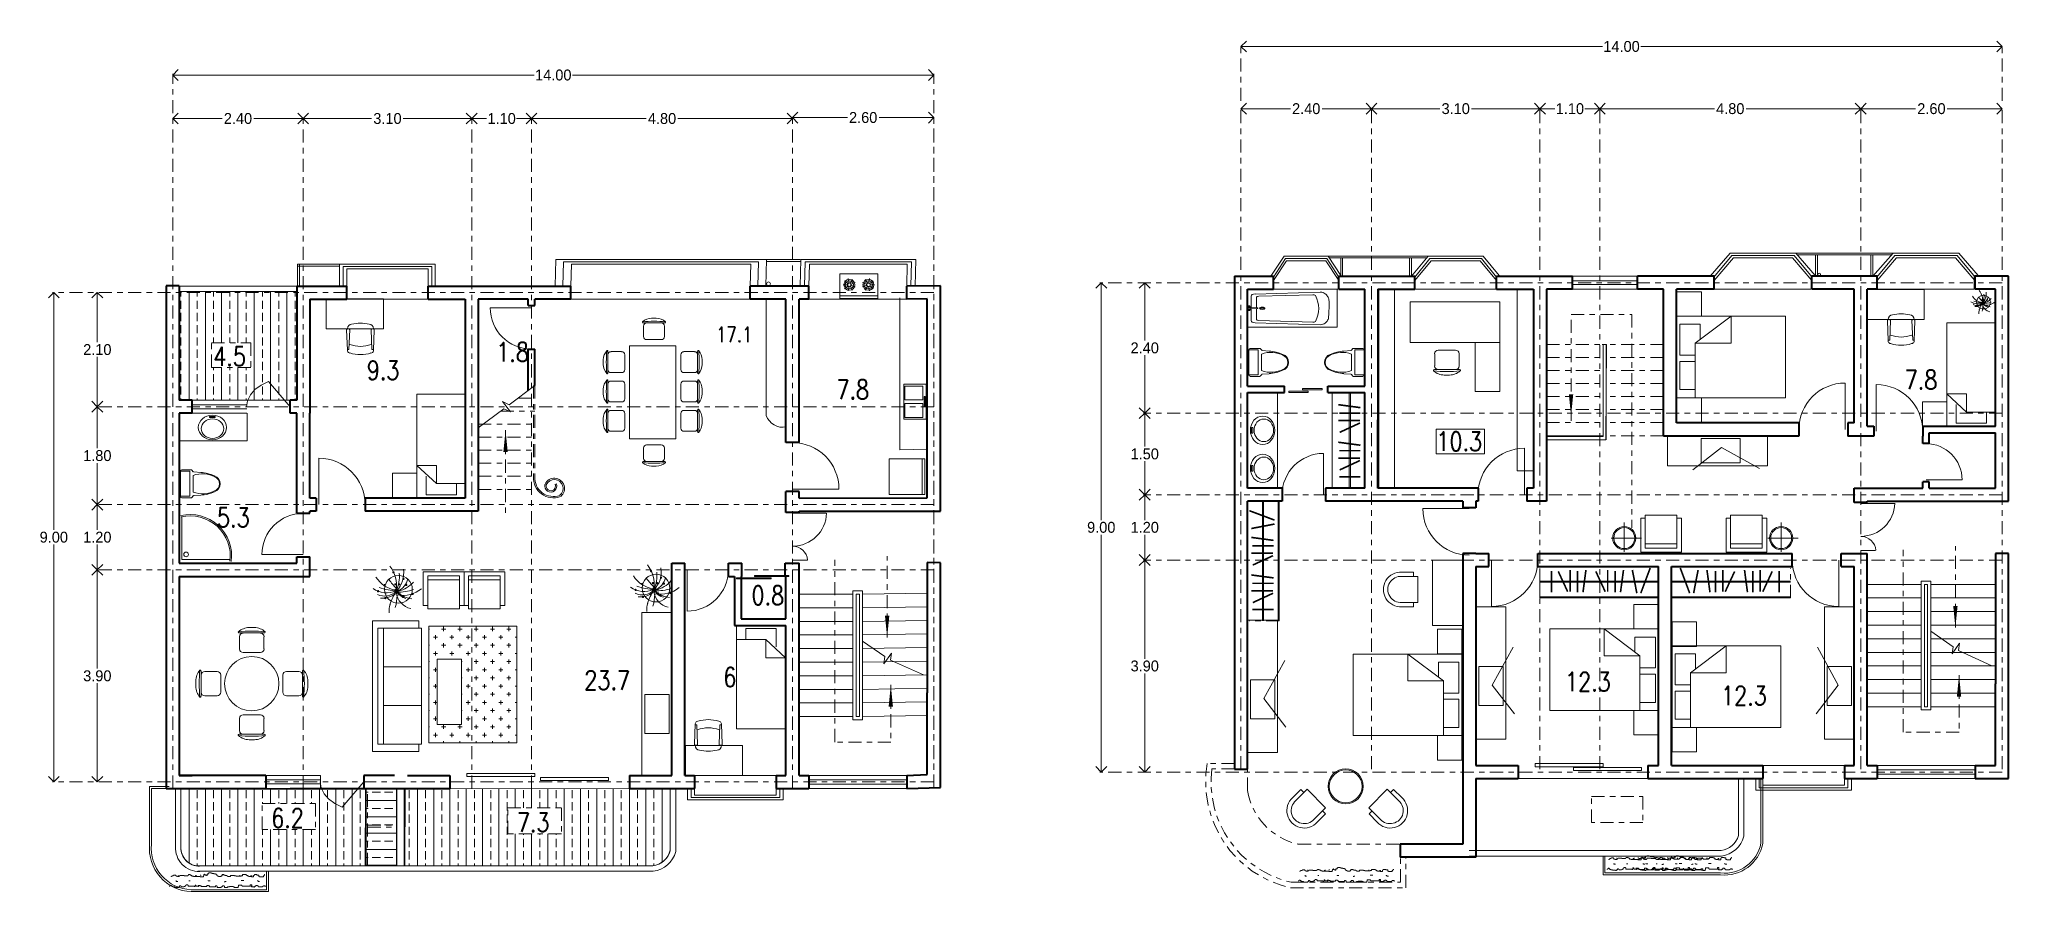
# Model space of a CAD drawing. Header units: millimetres. Extents: x 3342.2 to 3378.4, y 2110.7 to 2126.4.
import ezdxf

# ---------------------------------------------------------------- set-up
doc = ezdxf.new("R2010")
doc.units = ezdxf.units.MM
doc.linetypes.add('ACAD_ISO10W100', pattern=[18, 12, -3, 0, -3])
doc.layers.get('DEFPOINTS').update_dxf_attribs({"lineweight": 5})
for name, color, linetype, lineweight in [('ARAPPLIANCE', 11, 'Continuous', 5), ('CC1', 1, 'Continuous', 5), ('cOtAs 1', 254, 'Continuous', 5), ('COTAS GRUP', 200, 'Continuous', 5), ('DIM', 4, 'Continuous', 5), ('FURNITURE', 220, 'Continuous', 5), ('Muro1', 162, 'Continuous', 40), ('Puertas', 52, 'Continuous', 5), ('STAIR', 2, 'Continuous', 5), ('WINDOW', 2, 'Continuous', 5), ('Z', 91, 'Continuous', 5)]:
    doc.layers.add(name, color=color, linetype=linetype, lineweight=lineweight)
doc.styles.add('century', font='GOTHIC.TTF')
doc.styles.add('DIM_FONT', font='SIMPLEX.shx', dxfattribs={"width": 0.8})
doc.styles.get("Standard").update_dxf_attribs({"font": 'arial.ttf'})
doc.dimstyles.new('Cotas', dxfattribs={"dimtxt": 0.05, "dimasz": 0.05, "dimexe": 0.025, "dimexo": 0, "dimgap": 0.1, "dimtad": 0, "dimtih": 1, "dimtoh": 1, "dimdec": 4, "dimzin": 1, "dimdsep": 46, "dimtxsty": 'Standard', "dimblk": 'ARCHTICK', "dimcen": 2.5, "dimclrd": 252, "dimclre": 250, "dimclrt": 3, "dimadec": 3, "dimazin": 0, "dimtfac": 1, "dimtdec": 4, "dimtmove": 0, "dimatfit": 3, "dimldrblk": 'ARCHTICK', "dimfxl": 1, "dimlwd": 0, "dimlwe": 0, "dimarcsym": 0})

msp = doc.modelspace()

# ---------------------------------------------------------------- texts
at = {"layer": 'cOtAs 1', "linetype": 'ACAD_ISO10W100', "lineweight": 5, "ltscale": 0.02, "style": 'DIM_FONT', "width": 0.8}
for s, height, p in [('17.1', 0.28, (3354.618, 2120.839)), ('1.8', 0.35, (3350.578, 2120.482)), ('9.3', 0.35, (3348.195, 2120.147)), ('7.8', 0.35, (3356.834, 2119.792)), ('7.8', 0.35, (3376.483, 2119.973)), ('5.3', 0.35, (3345.441, 2117.438)), ('0.8', 0.35, (3355.272, 2116.006)), ('23.7', 0.35, (3352.197, 2114.445)), ('6', 0.35, (3354.753, 2114.502)), ('12.3', 0.35, (3370.236, 2114.417)), ('12.3', 0.35, (3373.107, 2114.161)), ('6.2', 0.35, (3346.438, 2111.911)), ('7.3', 0.35, (3350.957, 2111.831))]:
    msp.add_text(s, height=height, dxfattribs=at).set_placement(p)
at = {"layer": 'FURNITURE', "linetype": 'ByBlock', "text_generation_flag": 4, "width": 0.8, "flags": 9}
for tag, p, s in [('YSIZE', (3368.079, 2116.826), '700'), ('YSIZE', (3367.531, 2116.29), '315'), ('XSIZE', (3367.531, 2116.29), '639'), ('XSIZE', (3367.531, 2116.29), '639'), ('YSIZE', (3367.531, 2116.29), '315'), ('XSIZE', (3368.082, 2115.628), '1500'), ('XSIZE', (3346.088, 2114.565), '2063'), ('YSIZE', (3346.088, 2114.565), '2063'), ('YSIZE', (3365.662, 2112.446), '315'), ('XSIZE', (3365.662, 2112.446), '639'), ('XSIZE', (3365.662, 2112.446), '639'), ('YSIZE', (3365.662, 2112.446), '315'), ('YSIZE', (3366.796, 2112.446), '315'), ('XSIZE', (3366.796, 2112.446), '639'), ('XSIZE', (3366.796, 2112.446), '639'), ('YSIZE', (3366.796, 2112.446), '315'), ('XSIZE', (3366.201, 2111.002), '7031'), ('YSIZE', (3366.201, 2111.002), '1092'), ('XSIZE', (3371.882, 2111.219), '7031'), ('YSIZE', (3371.882, 2111.219), '1092'), ('XSIZE', (3372.422, 2111.219), '7031'), ('YSIZE', (3372.422, 2111.219), '1092'), ('XSIZE', (3345.437, 2110.904), '7031'), ('YSIZE', (3345.437, 2110.904), '1092')]:
    msp.add_attdef(tag, p, s, height=0.000056, rotation=180, dxfattribs=at)
at = {"layer": 'Muro1', "style": 'DIM_FONT', "width": 0.8}
msp.add_text('10.3', height=0.35, dxfattribs=at).set_placement((3367.869, 2118.837))
at = {"layer": 'STAIR', "style": 'DIM_FONT', "width": 0.8}
msp.add_text('4.5', height=0.35, dxfattribs=at).set_placement((3345.373, 2120.4))

# ---------------------------------------------------------------- blocks, each defined once
blk = doc.blocks.new('_Open90')
at = {"color": 0, "linetype": 'ByBlock', "lineweight": -2}
for p, q in [((0, 0), (-1, 0)), ((-0.5, 0.5), (0, 0)), ((0, 0), (-0.5, -0.5))]:
    blk.add_line(p, q, dxfattribs=at)
blk = doc.blocks.new('*D46')
at = {"layer": 'cOtAs 1', "color": 250, "linetype": 'ACAD_ISO10W100', "lineweight": 5, "ltscale": 0.02, "transparency": 16777216}
for p, q in [((3358.626, 2116.65), (3343.214, 2116.65)), ((3358.626, 2112.75), (3343.214, 2112.75))]:
    blk.add_line(p, q, dxfattribs=at)
at = {"layer": 'cOtAs 1', "color": 252, "linetype": 'Continuous', "lineweight": 5, "ltscale": 0.02, "transparency": 16777216}
for p, q in [((3343.239, 2116.45), (3343.239, 2114.835)), ((3343.239, 2112.95), (3343.239, 2114.565))]:
    blk.add_line(p, q, dxfattribs=at)
at = {"layer": 'DEFPOINTS', "color": 0, "linetype": 'ACAD_ISO10W100', "ltscale": 0.02, "transparency": 16777216}
for p in [(3358.626, 2116.65), (3343.239, 2112.75), (3358.626, 2112.75)]:
    blk.add_point(p, dxfattribs=at)
at = {"layer": 'cOtAs 1', "color": 252, "linetype": 'ACAD_ISO10W100', "lineweight": 5, "ltscale": 0.02, "transparency": 16777216, "xscale": 0.2, "yscale": 0.2, "zscale": 0.2}
for p, rotation in [((3343.239, 2116.65), 90), ((3343.239, 2112.75), 270)]:
    blk.add_blockref('_Open90', p, dxfattribs=dict(at, rotation=rotation))
at = {"layer": 'cOtAs 1', "color": 1, "linetype": 'ACAD_ISO10W100', "lineweight": 5, "ltscale": 0.02, "transparency": 16777216, "insert": (3343.239, 2114.7), "char_height": 0.2, "attachment_point": 5, "style": 'century'}
blk.add_mtext('3.90', dxfattribs=at)
blk = doc.blocks.new('_ArchTick')
at = {"layer": 'COTAS GRUP', "color": 0, "const_width": 0.15}
blk.add_lwpolyline([(-0.5, -0.5), (0.5, 0.5)], dxfattribs=at)
blk = doc.blocks.new('*D47')
at = {"layer": 'cOtAs 1', "color": 250, "linetype": 'ACAD_ISO10W100', "lineweight": 5, "ltscale": 0.02, "transparency": 16777216}
for p, q in [((3370.875, 2112.985), (3370.875, 2125.156)), ((3375.675, 2112.985), (3375.675, 2125.156))]:
    blk.add_line(p, q, dxfattribs=at)
at = {"layer": 'cOtAs 1', "color": 252, "linetype": 'Continuous', "lineweight": 5, "ltscale": 0.02, "transparency": 16777216}
for p, q in [((3371.075, 2125.131), (3372.983, 2125.131)), ((3375.475, 2125.131), (3373.567, 2125.131))]:
    blk.add_line(p, q, dxfattribs=at)
at = {"layer": 'DEFPOINTS', "color": 0, "linetype": 'ACAD_ISO10W100', "ltscale": 0.02, "transparency": 16777216}
for p in [(3370.875, 2125.131), (3370.875, 2112.985), (3375.675, 2112.985)]:
    blk.add_point(p, dxfattribs=at)
at = {"layer": 'cOtAs 1', "color": 252, "linetype": 'ACAD_ISO10W100', "lineweight": 5, "ltscale": 0.02, "transparency": 16777216, "xscale": 0.2, "yscale": 0.2, "zscale": 0.2, "rotation": 180}
blk.add_blockref('_Open90', (3370.875, 2125.131), dxfattribs=at)
at = {"layer": 'cOtAs 1', "color": 252, "linetype": 'ACAD_ISO10W100', "lineweight": 5, "ltscale": 0.02, "transparency": 16777216, "xscale": 0.2, "yscale": 0.2, "zscale": 0.2}
blk.add_blockref('_Open90', (3375.675, 2125.131), dxfattribs=at)
at = {"layer": 'cOtAs 1', "color": 1, "linetype": 'ACAD_ISO10W100', "lineweight": 5, "ltscale": 0.02, "transparency": 16777216, "insert": (3373.275, 2125.131), "char_height": 0.2, "attachment_point": 5, "style": 'century'}
blk.add_mtext('4.80', dxfattribs=at)
blk = doc.blocks.new('*D48')
at = {"layer": 'cOtAs 1', "color": 250, "linetype": 'ACAD_ISO10W100', "lineweight": 5, "ltscale": 0.02, "transparency": 16777216}
for p, q in [((3375.675, 2112.985), (3375.675, 2125.156)), ((3378.275, 2112.985), (3378.275, 2125.156))]:
    blk.add_line(p, q, dxfattribs=at)
at = {"layer": 'cOtAs 1', "color": 252, "linetype": 'Continuous', "lineweight": 5, "ltscale": 0.02, "transparency": 16777216}
for p, q in [((3375.875, 2125.131), (3376.683, 2125.131)), ((3378.075, 2125.131), (3377.266, 2125.131))]:
    blk.add_line(p, q, dxfattribs=at)
at = {"layer": 'DEFPOINTS', "color": 0, "linetype": 'ACAD_ISO10W100', "ltscale": 0.02, "transparency": 16777216}
for p in [(3375.675, 2125.131), (3375.675, 2112.985), (3378.275, 2112.985)]:
    blk.add_point(p, dxfattribs=at)
at = {"layer": 'cOtAs 1', "color": 252, "linetype": 'ACAD_ISO10W100', "lineweight": 5, "ltscale": 0.02, "transparency": 16777216, "xscale": 0.2, "yscale": 0.2, "zscale": 0.2, "rotation": 180}
blk.add_blockref('_Open90', (3375.675, 2125.131), dxfattribs=at)
at = {"layer": 'cOtAs 1', "color": 252, "linetype": 'ACAD_ISO10W100', "lineweight": 5, "ltscale": 0.02, "transparency": 16777216, "xscale": 0.2, "yscale": 0.2, "zscale": 0.2}
blk.add_blockref('_Open90', (3378.275, 2125.131), dxfattribs=at)
at = {"layer": 'cOtAs 1', "color": 1, "linetype": 'ACAD_ISO10W100', "lineweight": 5, "ltscale": 0.02, "transparency": 16777216, "insert": (3376.975, 2125.131), "char_height": 0.2, "attachment_point": 5, "style": 'century'}
blk.add_mtext('2.60', dxfattribs=at)
blk = doc.blocks.new('*D49')
at = {"layer": 'cOtAs 1', "color": 250, "linetype": 'ACAD_ISO10W100', "lineweight": 5, "ltscale": 0.02, "transparency": 16777216}
for p, q in [((3364.275, 2125.275), (3364.275, 2126.3)), ((3378.275, 2125.275), (3378.275, 2126.3))]:
    blk.add_line(p, q, dxfattribs=at)
at = {"layer": 'cOtAs 1', "color": 252, "linetype": 'Continuous', "lineweight": 5, "ltscale": 0.02, "transparency": 16777216}
for p, q in [((3364.475, 2126.275), (3370.922, 2126.275)), ((3378.075, 2126.275), (3371.628, 2126.275))]:
    blk.add_line(p, q, dxfattribs=at)
at = {"layer": 'DEFPOINTS', "color": 0, "linetype": 'ACAD_ISO10W100', "ltscale": 0.02, "transparency": 16777216}
for p in [(3364.275, 2126.275), (3364.275, 2125.275), (3378.275, 2125.275)]:
    blk.add_point(p, dxfattribs=at)
at = {"layer": 'cOtAs 1', "color": 252, "linetype": 'ACAD_ISO10W100', "lineweight": 5, "ltscale": 0.02, "transparency": 16777216, "xscale": 0.2, "yscale": 0.2, "zscale": 0.2}
for p, rotation in [((3364.275, 2126.275), 179.9999999999944), ((3378.275, 2126.275), 359.9999999999944)]:
    blk.add_blockref('_Open90', p, dxfattribs=dict(at, rotation=rotation))
at = {"layer": 'cOtAs 1', "color": 1, "linetype": 'ACAD_ISO10W100', "lineweight": 5, "ltscale": 0.02, "transparency": 16777216, "insert": (3371.275, 2126.275), "char_height": 0.2, "attachment_point": 5, "style": 'century'}
blk.add_mtext('14.00', dxfattribs=at)
blk = doc.blocks.new('*D50')
at = {"layer": 'cOtAs 1', "color": 250, "linetype": 'ACAD_ISO10W100', "lineweight": 5, "ltscale": 0.02, "transparency": 16777216}
for p, q in [((3358.626, 2121.75), (3343.214, 2121.75)), ((3358.626, 2119.65), (3343.214, 2119.65))]:
    blk.add_line(p, q, dxfattribs=at)
at = {"layer": 'cOtAs 1', "color": 252, "linetype": 'Continuous', "lineweight": 5, "ltscale": 0.02, "transparency": 16777216}
for p, q in [((3343.239, 2121.55), (3343.239, 2120.835)), ((3343.239, 2119.85), (3343.239, 2120.565))]:
    blk.add_line(p, q, dxfattribs=at)
at = {"layer": 'DEFPOINTS', "color": 0, "linetype": 'ACAD_ISO10W100', "ltscale": 0.02, "transparency": 16777216}
for p in [(3358.626, 2121.75), (3343.239, 2119.65), (3358.626, 2119.65)]:
    blk.add_point(p, dxfattribs=at)
at = {"layer": 'cOtAs 1', "color": 252, "linetype": 'ACAD_ISO10W100', "lineweight": 5, "ltscale": 0.02, "transparency": 16777216, "xscale": 0.2, "yscale": 0.2, "zscale": 0.2}
for p, rotation in [((3343.239, 2121.75), 90), ((3343.239, 2119.65), 270)]:
    blk.add_blockref('_Open90', p, dxfattribs=dict(at, rotation=rotation))
at = {"layer": 'cOtAs 1', "color": 1, "linetype": 'ACAD_ISO10W100', "lineweight": 5, "ltscale": 0.02, "transparency": 16777216, "insert": (3343.239, 2120.7), "char_height": 0.2, "attachment_point": 5, "style": 'century'}
blk.add_mtext('2.10', dxfattribs=at)
blk = doc.blocks.new('*D51')
at = {"layer": 'cOtAs 1', "color": 250, "linetype": 'ACAD_ISO10W100', "lineweight": 5, "ltscale": 0.02, "transparency": 16777216}
for p, q in [((3358.626, 2121.75), (3342.414, 2121.75)), ((3358.626, 2112.75), (3342.414, 2112.75))]:
    blk.add_line(p, q, dxfattribs=at)
at = {"layer": 'cOtAs 1', "color": 252, "linetype": 'Continuous', "lineweight": 5, "ltscale": 0.02, "transparency": 16777216}
for p, q in [((3342.439, 2121.55), (3342.439, 2117.385)), ((3342.439, 2112.95), (3342.439, 2117.115))]:
    blk.add_line(p, q, dxfattribs=at)
at = {"layer": 'DEFPOINTS', "color": 0, "linetype": 'ACAD_ISO10W100', "ltscale": 0.02, "transparency": 16777216}
for p in [(3358.626, 2121.75), (3342.439, 2112.75), (3358.626, 2112.75)]:
    blk.add_point(p, dxfattribs=at)
at = {"layer": 'cOtAs 1', "color": 252, "linetype": 'ACAD_ISO10W100', "lineweight": 5, "ltscale": 0.02, "transparency": 16777216, "xscale": 0.2, "yscale": 0.2, "zscale": 0.2}
for p, rotation in [((3342.439, 2121.75), 90), ((3342.439, 2112.75), 270)]:
    blk.add_blockref('_Open90', p, dxfattribs=dict(at, rotation=rotation))
at = {"layer": 'cOtAs 1', "color": 1, "linetype": 'ACAD_ISO10W100', "lineweight": 5, "ltscale": 0.02, "transparency": 16777216, "insert": (3342.439, 2117.25), "char_height": 0.2, "attachment_point": 5, "style": 'century'}
blk.add_mtext('9.00', dxfattribs=at)
blk = doc.blocks.new('*D52')
at = {"layer": 'cOtAs 1', "color": 250, "linetype": 'ACAD_ISO10W100', "lineweight": 5, "ltscale": 0.02, "transparency": 16777216}
for p, q in [((3358.626, 2117.85), (3343.214, 2117.85)), ((3358.626, 2116.65), (3343.214, 2116.65))]:
    blk.add_line(p, q, dxfattribs=at)
at = {"layer": 'cOtAs 1', "color": 252, "linetype": 'Continuous', "lineweight": 5, "ltscale": 0.02, "transparency": 16777216}
for p, q in [((3343.239, 2117.65), (3343.239, 2117.385)), ((3343.239, 2116.85), (3343.239, 2117.115))]:
    blk.add_line(p, q, dxfattribs=at)
at = {"layer": 'DEFPOINTS', "color": 0, "linetype": 'ACAD_ISO10W100', "ltscale": 0.02, "transparency": 16777216}
for p in [(3358.626, 2117.85), (3343.239, 2116.65), (3358.626, 2116.65)]:
    blk.add_point(p, dxfattribs=at)
at = {"layer": 'cOtAs 1', "color": 252, "linetype": 'ACAD_ISO10W100', "lineweight": 5, "ltscale": 0.02, "transparency": 16777216, "xscale": 0.2, "yscale": 0.2, "zscale": 0.2}
for p, rotation in [((3343.239, 2117.85), 90), ((3343.239, 2116.65), 270)]:
    blk.add_blockref('_Open90', p, dxfattribs=dict(at, rotation=rotation))
at = {"layer": 'cOtAs 1', "color": 1, "linetype": 'ACAD_ISO10W100', "lineweight": 5, "ltscale": 0.02, "transparency": 16777216, "insert": (3343.239, 2117.25), "char_height": 0.2, "attachment_point": 5, "style": 'century'}
blk.add_mtext('1.20', dxfattribs=at)
blk = doc.blocks.new('*D53')
at = {"layer": 'cOtAs 1', "color": 250, "linetype": 'ACAD_ISO10W100', "lineweight": 5, "ltscale": 0.02, "transparency": 16777216}
for p, q in [((3358.626, 2119.65), (3343.214, 2119.65)), ((3358.626, 2117.85), (3343.214, 2117.85))]:
    blk.add_line(p, q, dxfattribs=at)
at = {"layer": 'cOtAs 1', "color": 252, "linetype": 'Continuous', "lineweight": 5, "ltscale": 0.02, "transparency": 16777216}
for p, q in [((3343.239, 2119.45), (3343.239, 2118.885)), ((3343.239, 2118.05), (3343.239, 2118.615))]:
    blk.add_line(p, q, dxfattribs=at)
at = {"layer": 'DEFPOINTS', "color": 0, "linetype": 'ACAD_ISO10W100', "ltscale": 0.02, "transparency": 16777216}
for p in [(3358.626, 2119.65), (3343.239, 2117.85), (3358.626, 2117.85)]:
    blk.add_point(p, dxfattribs=at)
at = {"layer": 'cOtAs 1', "color": 252, "linetype": 'ACAD_ISO10W100', "lineweight": 5, "ltscale": 0.02, "transparency": 16777216, "xscale": 0.2, "yscale": 0.2, "zscale": 0.2}
for p, rotation in [((3343.239, 2119.65), 90), ((3343.239, 2117.85), 270)]:
    blk.add_blockref('_Open90', p, dxfattribs=dict(at, rotation=rotation))
at = {"layer": 'cOtAs 1', "color": 1, "linetype": 'ACAD_ISO10W100', "lineweight": 5, "ltscale": 0.02, "transparency": 16777216, "insert": (3343.239, 2118.75), "char_height": 0.2, "attachment_point": 5, "style": 'century'}
blk.add_mtext('1.80', dxfattribs=at)
blk = doc.blocks.new('*X4')
at = {"color": 0}
for p, q in [((12450, 19125), (12450, 19220)), ((12600, 17220), (12600, 19220)), ((12750, 19125), (12750, 19219)), ((12900, 17220), (12900, 19219)), ((13050, 19125), (13050, 19218)), ((13200, 18275), (13200, 19218)), ((13350, 19125), (13350, 19218)), ((13500, 18275), (13500, 19217)), ((13650, 19125), (13650, 19217)), ((13800, 17220), (13800, 19217)), ((13950, 19125), (13950, 19216)), ((14100, 17220), (14100, 19216)), ((14250, 19125), (14250, 19216)), ((14400, 17220), (14400, 19215)), ((14550, 19125), (14550, 19215)), ((12450, 18900), (12450, 19050)), ((12750, 18900), (12750, 19050)), ((13050, 18900), (13050, 19050)), ((13350, 18900), (13350, 19050)), ((13650, 18900), (13650, 19050)), ((13950, 18900), (13950, 19050)), ((14250, 18900), (14250, 19050)), ((14550, 18900), (14550, 19050)), ((12450, 18675), (12450, 18825)), ((12450, 18450), (12450, 18600)), ((12750, 18675), (12750, 18825)), ((12750, 18450), (12750, 18600)), ((13050, 18675), (13050, 18825)), ((13050, 18450), (13050, 18600)), ((13350, 18675), (13350, 18825)), ((13350, 18450), (13350, 18600)), ((13650, 18675), (13650, 18825)), ((13650, 18450), (13650, 18600)), ((13950, 18675), (13950, 18825)), ((13950, 18450), (13950, 18600)), ((14250, 18675), (14250, 18825)), ((14250, 18450), (14250, 18600)), ((14550, 18675), (14550, 18825)), ((14550, 18450), (14550, 18600)), ((12450, 18225), (12450, 18375)), ((12450, 18000), (12450, 18150)), ((12750, 18225), (12750, 18375)), ((12750, 18000), (12750, 18150)), ((13050, 18275), (13050, 18375)), ((13350, 18275), (13350, 18375)), ((13650, 18275), (13650, 18375)), ((13950, 18225), (13950, 18375)), ((13950, 18000), (13950, 18150)), ((14250, 18225), (14250, 18375)), ((14250, 18000), (14250, 18150)), ((14550, 18225), (14550, 18375)), ((14550, 18000), (14550, 18150)), ((12450, 17775), (12450, 17925)), ((12750, 17775), (12750, 17925)), ((13050, 17775), (13050, 17821)), ((13200, 17220), (13200, 17821)), ((13350, 17775), (13350, 17821)), ((13500, 17220), (13500, 17821)), ((13650, 17775), (13650, 17821)), ((13950, 17775), (13950, 17925)), ((14250, 17775), (14250, 17925)), ((14550, 17775), (14550, 17925)), ((12450, 17550), (12450, 17700)), ((12450, 17325), (12450, 17475)), ((12750, 17550), (12750, 17700)), ((12750, 17325), (12750, 17475)), ((13050, 17550), (13050, 17700)), ((13050, 17325), (13050, 17475)), ((13350, 17550), (13350, 17700)), ((13350, 17325), (13350, 17475)), ((13650, 17550), (13650, 17700)), ((13650, 17325), (13650, 17475)), ((13950, 17550), (13950, 17700)), ((13950, 17325), (13950, 17475)), ((14250, 17550), (14250, 17700)), ((14250, 17325), (14250, 17475)), ((14550, 17550), (14550, 17700)), ((14550, 17325), (14550, 17475)), ((12450, 17220), (12450, 17250)), ((12750, 17220), (12750, 17250)), ((13050, 17220), (13050, 17250)), ((13350, 17220), (13350, 17250)), ((13650, 17220), (13650, 17250)), ((13950, 17220), (13950, 17250)), ((14250, 17220), (14250, 17250)), ((14550, 17220), (14550, 17250))]:
    blk.add_line(p, q, dxfattribs=at)
blk = doc.blocks.new('M_C36OAK')
for p, q in [((-447, 1650), (-447, 750)), ((3, 1650), (-447, 1650)), ((3, 750), (3, 1650)), ((-1199, 1247), (-739, 1247)), ((-1194, 1180), (-1194, 955)), ((-1019, 1347), (-920, 1347)), ((-744, 1180), (-744, 955)), ((-1647, 750), (-1647, 0)), ((3, 750), (-1647, 750)), ((-1127, 887), (-812, 887)), ((3, 0), (3, 750)), ((-1647, 0), (3, 0))]:
    blk.add_line(p, q)
for centre, radius, start, end in [((-1208, 1263), 10, 130.7265, 202.67), ((-1199, 1267), 20, 202.67, 270), ((-1009, 1032), 316, 91.7651, 130.7265), ((-969, -1431), 2713, 84.8023, 95.1977), ((-1127, 1180), 67.5, 90, 180), ((-929, 1032), 316, 49.2735, 88.2349), ((-812, 1180), 67.5, 0, 90), ((-739, 1267), 20, 270, 337.33), ((-730, 1263), 10, 337.33, 49.2735), ((-1127, 955), 67.5, 180, 270), ((-812, 955), 67.5, 270, 0)]:
    blk.add_arc(centre, radius, start, end)
at = {"width": 0.8, "flags": 9}
for tag in ['XSIZE', 'YSIZE']:
    blk.add_attdef(tag, (0, 0), '', height=0.5, dxfattribs=at)
blk = doc.blocks.new('M_C30XGI')
for p, q in [((-869, 988), (-409, 988)), ((-864, 920), (-864, 695)), ((-689, 1088), (-589, 1088)), ((-414, 920), (-414, 695)), ((-238, 988), (222, 988)), ((-233, 920), (-233, 695)), ((-57, 1088), (42, 1088)), ((217, 920), (217, 695)), ((394, 988), (854, 988)), ((399, 920), (399, 695)), ((574, 1088), (673, 1088)), ((849, 920), (849, 695)), ((-1023, 524), (-1023, -476)), ((977, 524), (-1023, 524)), ((-797, 628), (-482, 628)), ((-165, 628), (150, 628)), ((466, 628), (781, 628)), ((977, -476), (977, 524)), ((-1614, -52), (-1614, 47)), ((-1514, -232), (-1514, 228)), ((-1447, 223), (-1222, 223)), ((-1154, -160), (-1154, 155)), ((1107, 155), (1107, -160)), ((1400, 223), (1175, 223)), ((1467, 228), (1467, -232)), ((1567, 47), (1567, -52)), ((-1447, -227), (-1222, -227)), ((1400, -227), (1175, -227)), ((-1023, -476), (977, -476)), ((-864, -873), (-864, -648)), ((-482, -580), (-797, -580)), ((-414, -873), (-414, -648)), ((-233, -873), (-233, -648)), ((150, -580), (-165, -580)), ((217, -873), (217, -648)), ((399, -873), (399, -648)), ((781, -580), (466, -580)), ((849, -873), (849, -648)), ((-409, -940), (-869, -940)), ((-589, -1040), (-689, -1040)), ((222, -940), (-238, -940)), ((42, -1040), (-57, -1040)), ((854, -940), (394, -940)), ((673, -1040), (574, -1040))]:
    blk.add_line(p, q)
for centre, radius, start, end in [((-878, 1004), 10, 130.7265, 202.67), ((-869, 1008), 20, 202.67, 270), ((-679, 772), 316, 91.7651, 130.7265), ((-639, -1690), 2713, 84.8023, 95.1977), ((-797, 920), 67.5, 90, 180), ((-599, 772), 316, 49.2735, 88.2349), ((-482, 920), 67.5, 0, 90), ((-409, 1008), 20, 270, 337.33), ((-400, 1004), 10, 337.33, 49.2735), ((-247, 1004), 10, 130.7265, 202.67), ((-238, 1008), 20, 202.67, 270), ((-48, 772), 316, 91.7651, 130.7265), ((-8, -1690), 2713, 84.8023, 95.1977), ((-165, 920), 67.5, 90, 180), ((32, 772), 316, 49.2735, 88.2349), ((150, 920), 67.5, 0, 90), ((222, 1008), 20, 270, 337.33), ((232, 1004), 10, 337.33, 49.2735), ((384, 1004), 10, 130.7265, 202.67), ((394, 1008), 20, 202.67, 270), ((584, 772), 316, 91.7651, 130.7265), ((624, -1690), 2713, 84.8023, 95.1977), ((466, 920), 67.5, 90, 180), ((664, 772), 316, 49.2735, 88.2349), ((781, 920), 67.5, 0, 90), ((854, 1008), 20, 270, 337.33), ((863, 1004), 10, 337.33, 49.2735), ((-797, 695), 67.5, 180, 270), ((-482, 695), 67.5, 270, 0), ((-165, 695), 67.5, 180, 270), ((150, 695), 67.5, 270, 0), ((466, 695), 67.5, 180, 270), ((781, 695), 67.5, 270, 0), ((-1299, 38), 316, 139.2735, 178.2349), ((1164, -2), 2713, 174.8023, 185.1977), ((-1530, 237), 10, 67.33, 139.2735), ((-1534, 228), 20, 0, 67.33), ((-1447, 155), 67.5, 90, 180), ((-1222, 155), 67.5, 0, 90), ((1175, 155), 67.5, 90, 180), ((1400, 155), 67.5, 0, 90), ((1487, 228), 20, 112.67, 180), ((1484, 237), 10, 40.7265, 112.67), ((-1210, -2), 2713, 354.8023, 5.1977), ((1252, 38), 316, 1.7651, 40.7265), ((-1299, -42), 316, 181.7651, 220.7265), ((-1530, -241), 10, 220.7265, 292.67), ((-1534, -232), 20, 292.67, 0), ((-1447, -160), 67.5, 180, 270), ((-1222, -160), 67.5, 270, 0), ((1175, -160), 67.5, 180, 270), ((1400, -160), 67.5, 270, 0), ((1487, -232), 20, 180, 247.33), ((1484, -241), 10, 247.33, 319.2735), ((1252, -42), 316, 319.2735, 358.2349), ((-797, -648), 67.5, 90, 180), ((-482, -648), 67.5, 0, 90), ((-165, -648), 67.5, 90, 180), ((150, -648), 67.5, 0, 90), ((466, -648), 67.5, 90, 180), ((781, -648), 67.5, 0, 90), ((-869, -960), 20, 90, 157.33), ((-878, -957), 10, 157.33, 229.2735), ((-679, -725), 316, 229.2735, 268.2349), ((-639, 1737), 2713, 264.8023, 275.1977), ((-797, -873), 67.5, 180, 270), ((-599, -725), 316, 271.7651, 310.7265), ((-482, -873), 67.5, 270, 0), ((-409, -960), 20, 22.67, 90), ((-400, -957), 10, 310.7265, 22.67), ((-247, -957), 10, 157.33, 229.2735), ((-238, -960), 20, 90, 157.33), ((-8, 1737), 2713, 264.8023, 275.1977), ((-48, -725), 316, 229.2735, 268.2349), ((-165, -873), 67.5, 180, 270), ((32, -725), 316, 271.7651, 310.7265), ((150, -873), 67.5, 270, 0), ((222, -960), 20, 22.67, 90), ((232, -957), 10, 310.7265, 22.67), ((384, -957), 10, 157.33, 229.2735), ((394, -960), 20, 90, 157.33), ((584, -725), 316, 229.2735, 268.2349), ((624, 1737), 2713, 264.8023, 275.1977), ((466, -873), 67.5, 180, 270), ((664, -725), 316, 271.7651, 310.7265), ((781, -873), 67.5, 270, 0), ((854, -960), 20, 22.67, 90), ((863, -957), 10, 310.7265, 22.67)]:
    blk.add_arc(centre, radius, start, end)
at = {"width": 0.8, "flags": 9}
for tag in ['XSIZE', 'YSIZE']:
    blk.add_attdef(tag, (0, 0), '', height=0.5, dxfattribs=at)
blk = doc.blocks.new('*D54')
at = {"layer": 'cOtAs 1', "color": 250, "linetype": 'ACAD_ISO10W100', "lineweight": 5, "ltscale": 0.02, "transparency": 16777216}
for p, q in [((3378.275, 2121.931), (3361.68, 2121.931)), ((3378.275, 2112.931), (3361.68, 2112.931))]:
    blk.add_line(p, q, dxfattribs=at)
at = {"layer": 'cOtAs 1', "color": 252, "linetype": 'Continuous', "lineweight": 5, "ltscale": 0.02, "transparency": 16777216}
for p, q in [((3361.705, 2121.731), (3361.705, 2117.566)), ((3361.705, 2113.131), (3361.705, 2117.296))]:
    blk.add_line(p, q, dxfattribs=at)
at = {"layer": 'DEFPOINTS', "color": 0, "linetype": 'ACAD_ISO10W100', "ltscale": 0.02, "transparency": 16777216}
for p in [(3378.275, 2121.931), (3361.705, 2112.931), (3378.275, 2112.931)]:
    blk.add_point(p, dxfattribs=at)
at = {"layer": 'cOtAs 1', "color": 252, "linetype": 'ACAD_ISO10W100', "lineweight": 5, "ltscale": 0.02, "transparency": 16777216, "xscale": 0.2, "yscale": 0.2, "zscale": 0.2}
for p, rotation in [((3361.705, 2121.931), 90), ((3361.705, 2112.931), 270)]:
    blk.add_blockref('_Open90', p, dxfattribs=dict(at, rotation=rotation))
at = {"layer": 'cOtAs 1', "color": 1, "linetype": 'ACAD_ISO10W100', "lineweight": 5, "ltscale": 0.02, "transparency": 16777216, "insert": (3361.705, 2117.431), "char_height": 0.2, "attachment_point": 5, "style": 'century'}
blk.add_mtext('9.00', dxfattribs=at)
blk = doc.blocks.new('*D55')
at = {"layer": 'cOtAs 1', "color": 250, "linetype": 'ACAD_ISO10W100', "lineweight": 5, "ltscale": 0.02, "transparency": 16777216}
for p, q in [((3378.275, 2121.931), (3362.48, 2121.931)), ((3378.275, 2119.531), (3362.48, 2119.531))]:
    blk.add_line(p, q, dxfattribs=at)
at = {"layer": 'cOtAs 1', "color": 252, "linetype": 'Continuous', "lineweight": 5, "ltscale": 0.02, "transparency": 16777216}
for p, q in [((3362.505, 2121.731), (3362.505, 2120.866)), ((3362.505, 2119.731), (3362.505, 2120.596))]:
    blk.add_line(p, q, dxfattribs=at)
at = {"layer": 'DEFPOINTS', "color": 0, "linetype": 'ACAD_ISO10W100', "ltscale": 0.02, "transparency": 16777216}
for p in [(3378.275, 2121.931), (3362.505, 2119.531), (3378.275, 2119.531)]:
    blk.add_point(p, dxfattribs=at)
at = {"layer": 'cOtAs 1', "color": 252, "linetype": 'ACAD_ISO10W100', "lineweight": 5, "ltscale": 0.02, "transparency": 16777216, "xscale": 0.2, "yscale": 0.2, "zscale": 0.2}
for p, rotation in [((3362.505, 2121.931), 90), ((3362.505, 2119.531), 270)]:
    blk.add_blockref('_Open90', p, dxfattribs=dict(at, rotation=rotation))
at = {"layer": 'cOtAs 1', "color": 1, "linetype": 'ACAD_ISO10W100', "lineweight": 5, "ltscale": 0.02, "transparency": 16777216, "insert": (3362.505, 2120.731), "char_height": 0.2, "attachment_point": 5, "style": 'century'}
blk.add_mtext('2.40', dxfattribs=at)
blk = doc.blocks.new('*X6')
at = {"color": 0}
for p, q in [((16650, 9900), (16650, 10050)), ((16650, 9675), (16650, 9825)), ((16800, 8656), (16800, 10080)), ((16950, 9900), (16950, 10050)), ((16950, 9675), (16950, 9825)), ((17100, 8656), (17100, 10079)), ((17250, 9900), (17250, 10050)), ((17250, 9675), (17250, 9825)), ((17400, 8656), (17400, 10079)), ((17550, 9900), (17550, 10050)), ((17550, 9675), (17550, 9825)), ((17700, 8656), (17700, 10079)), ((17850, 9900), (17850, 10050)), ((17850, 9675), (17850, 9825)), ((18000, 8656), (18000, 10078)), ((18150, 9900), (18150, 10050)), ((18150, 9675), (18150, 9825)), ((18300, 8656), (18300, 10078)), ((18450, 9900), (18450, 10050)), ((18450, 9675), (18450, 9825)), ((18600, 9725), (18600, 10078)), ((18750, 9900), (18750, 10050)), ((18750, 9725), (18750, 9825)), ((18900, 9725), (18900, 10077)), ((19050, 9900), (19050, 10050)), ((19050, 9725), (19050, 9825)), ((19200, 9725), (19200, 10077)), ((19350, 9900), (19350, 10050)), ((19350, 9725), (19350, 9825)), ((19500, 8656), (19500, 10076)), ((19650, 9900), (19650, 10050)), ((19650, 9675), (19650, 9825)), ((19800, 8656), (19800, 10076)), ((19950, 9900), (19950, 10050)), ((19950, 9675), (19950, 9825)), ((20100, 8656), (20100, 10076)), ((20250, 9900), (20250, 10050)), ((20250, 9675), (20250, 9825)), ((20400, 8656), (20400, 10075)), ((20550, 9900), (20550, 10050)), ((20550, 9675), (20550, 9825)), ((20700, 8656), (20700, 10075)), ((20850, 9900), (20850, 10050)), ((20850, 9675), (20850, 9825)), ((21000, 8656), (21000, 10075)), ((21150, 9900), (21150, 10050)), ((21150, 9675), (21150, 9825)), ((21300, 8721), (21300, 10074)), ((21450, 9900), (21450, 10050)), ((21450, 9675), (21450, 9825)), ((16650, 9450), (16650, 9600)), ((16950, 9450), (16950, 9600)), ((17250, 9450), (17250, 9600)), ((17550, 9450), (17550, 9600)), ((17850, 9450), (17850, 9600)), ((18150, 9450), (18150, 9600)), ((18450, 9450), (18450, 9600)), ((19650, 9450), (19650, 9600)), ((19950, 9450), (19950, 9600)), ((20250, 9450), (20250, 9600)), ((20550, 9450), (20550, 9600)), ((20850, 9450), (20850, 9600)), ((21150, 9450), (21150, 9600)), ((21450, 9450), (21450, 9600)), ((16650, 9225), (16650, 9375)), ((16650, 9000), (16650, 9150)), ((16950, 9225), (16950, 9375)), ((16950, 9000), (16950, 9150)), ((17250, 9225), (17250, 9375)), ((17250, 9000), (17250, 9150)), ((17550, 9225), (17550, 9375)), ((17550, 9000), (17550, 9150)), ((17850, 9225), (17850, 9375)), ((17850, 9000), (17850, 9150)), ((18150, 9225), (18150, 9375)), ((18150, 9000), (18150, 9150)), ((18450, 9225), (18450, 9375)), ((18450, 9000), (18450, 9150)), ((18600, 8656), (18600, 9246)), ((18750, 9225), (18750, 9246)), ((18750, 9000), (18750, 9150)), ((18900, 8656), (18900, 9246)), ((19050, 9225), (19050, 9246)), ((19050, 9000), (19050, 9150)), ((19200, 8656), (19200, 9246)), ((19350, 9225), (19350, 9246)), ((19350, 9000), (19350, 9150)), ((19650, 9225), (19650, 9375)), ((19650, 9000), (19650, 9150)), ((19950, 9225), (19950, 9375)), ((19950, 9000), (19950, 9150)), ((20250, 9225), (20250, 9375)), ((20250, 9000), (20250, 9150)), ((20550, 9225), (20550, 9375)), ((20550, 9000), (20550, 9150)), ((20850, 9225), (20850, 9375)), ((20850, 9000), (20850, 9150)), ((21150, 9225), (21150, 9375)), ((21150, 9000), (21150, 9150)), ((21450, 9225), (21450, 9375)), ((21450, 9000), (21450, 9150)), ((16650, 8775), (16650, 8925)), ((16650, 8656), (16650, 8700)), ((16950, 8775), (16950, 8925)), ((16950, 8656), (16950, 8700)), ((17250, 8775), (17250, 8925)), ((17250, 8656), (17250, 8700)), ((17550, 8775), (17550, 8925)), ((17550, 8656), (17550, 8700)), ((17850, 8775), (17850, 8925)), ((17850, 8656), (17850, 8700)), ((18150, 8775), (18150, 8925)), ((18150, 8656), (18150, 8700)), ((18450, 8775), (18450, 8925)), ((18450, 8656), (18450, 8700)), ((18750, 8775), (18750, 8925)), ((18750, 8656), (18750, 8700)), ((19050, 8775), (19050, 8925)), ((19050, 8656), (19050, 8700)), ((19350, 8775), (19350, 8925)), ((19350, 8656), (19350, 8700)), ((19650, 8775), (19650, 8925)), ((19650, 8656), (19650, 8700)), ((19950, 8775), (19950, 8925)), ((19950, 8656), (19950, 8700)), ((20250, 8775), (20250, 8925)), ((20250, 8656), (20250, 8700)), ((20550, 8775), (20550, 8925)), ((20550, 8656), (20550, 8700)), ((20850, 8775), (20850, 8925)), ((20850, 8656), (20850, 8700)), ((21150, 8775), (21150, 8925)), ((21150, 8659), (21150, 8700))]:
    blk.add_line(p, q, dxfattribs=at)
blk = doc.blocks.new('*X5')
at = {"color": 0}
for p, q in [((12600, 8708), (12600, 10069)), ((12750, 9900), (12750, 10050)), ((12750, 9675), (12750, 9825)), ((12900, 8656), (12900, 10069)), ((13050, 9900), (13050, 10050)), ((13050, 9675), (13050, 9825)), ((13200, 8656), (13200, 10068)), ((13350, 9900), (13350, 10050)), ((13350, 9675), (13350, 9825)), ((13500, 8656), (13500, 10068)), ((13650, 9900), (13650, 10050)), ((13650, 9675), (13650, 9825)), ((13800, 8656), (13800, 10067)), ((13950, 9900), (13950, 10050)), ((13950, 9805), (13950, 9825)), ((14100, 9805), (14100, 10067)), ((14250, 9900), (14250, 10050)), ((14250, 9805), (14250, 9825)), ((14400, 9805), (14400, 10066)), ((14550, 9900), (14550, 10050)), ((14550, 9805), (14550, 9825)), ((14700, 9805), (14700, 10066)), ((14850, 9900), (14850, 10050)), ((14850, 9805), (14850, 9825)), ((15000, 8656), (15000, 10065)), ((15150, 9900), (15150, 10050)), ((15150, 9675), (15150, 9825)), ((15300, 8656), (15300, 10065)), ((15450, 9900), (15450, 10050)), ((15450, 9675), (15450, 9825)), ((15600, 8656), (15600, 10064)), ((15750, 9900), (15750, 10050)), ((15750, 9675), (15750, 9825)), ((12750, 9450), (12750, 9600)), ((13050, 9450), (13050, 9600)), ((13350, 9450), (13350, 9600)), ((13650, 9450), (13650, 9600)), ((15150, 9450), (15150, 9600)), ((15450, 9450), (15450, 9600)), ((15750, 9450), (15750, 9600)), ((12750, 9225), (12750, 9375)), ((12750, 9000), (12750, 9150)), ((13050, 9225), (13050, 9375)), ((13050, 9000), (13050, 9150)), ((13350, 9225), (13350, 9375)), ((13350, 9000), (13350, 9150)), ((13650, 9225), (13650, 9375)), ((13650, 9000), (13650, 9150)), ((13950, 9225), (13950, 9326)), ((13950, 9000), (13950, 9150)), ((14100, 8656), (14100, 9326)), ((14250, 9225), (14250, 9326)), ((14250, 9000), (14250, 9150)), ((14400, 8656), (14400, 9326)), ((14550, 9225), (14550, 9326)), ((14550, 9000), (14550, 9150)), ((14700, 8656), (14700, 9326)), ((14850, 9225), (14850, 9326)), ((14850, 9000), (14850, 9150)), ((15150, 9225), (15150, 9375)), ((15150, 9000), (15150, 9150)), ((15450, 9225), (15450, 9375)), ((15450, 9000), (15450, 9150)), ((15750, 9225), (15750, 9375)), ((15750, 9000), (15750, 9150)), ((12750, 8775), (12750, 8925)), ((12750, 8657), (12750, 8700)), ((13050, 8775), (13050, 8925)), ((13050, 8656), (13050, 8700)), ((13350, 8775), (13350, 8925)), ((13350, 8656), (13350, 8700)), ((13650, 8775), (13650, 8925)), ((13650, 8656), (13650, 8700)), ((13950, 8775), (13950, 8925)), ((13950, 8656), (13950, 8700)), ((14250, 8775), (14250, 8925)), ((14250, 8656), (14250, 8700)), ((14550, 8775), (14550, 8925)), ((14550, 8656), (14550, 8700)), ((14850, 8775), (14850, 8925)), ((14850, 8656), (14850, 8700)), ((15150, 8775), (15150, 8925)), ((15150, 8656), (15150, 8700)), ((15450, 8775), (15450, 8925)), ((15450, 8656), (15450, 8700)), ((15750, 8775), (15750, 8925)), ((15750, 8656), (15750, 8700))]:
    blk.add_line(p, q, dxfattribs=at)
blk = doc.blocks.new('M_F19')
at = {"const_width": 30}
for points in [[(-446, 82, 1), (-416, 82, 1)], [(-192, 156, 1), (-162, 156, 1)], [(-123, 99, 1), (-93, 99, 1)], [(-61, -8, 1), (-31, -8, 1)], [(-34, 49, 1), (-4, 49, 1)], [(-20, 16, 1), (10, 16, 1)], [(14, 0, 1), (44, 0, 1)], [(269, 190, 1), (299, 190, 1)], [(461, 8, 1), (491, 8, 1)], [(-281, -157, 1), (-251, -157, 1)], [(-206, -314, 1), (-176, -314, 1)], [(-96, -173, 1), (-66, -173, 1)], [(-13, -33, 1), (17, -33, 1)], [(7, -173, 1), (37, -173, 1)], [(56, -487, 1), (86, -487, 1)], [(289, -149, 1), (319, -149, 1)]]:
    blk.add_lwpolyline(points, format="xyb", close=True, dxfattribs=at)
for centre, radius, start, end in [((-364, 515), 548, 342.9456, 6.4814), ((-185, -611), 732, 78.5516, 130.9815), ((-55, -1223), 1256, 88.3286, 108.729), ((104, -701), 728, 103.0452, 139.7766), ((-480, -437), 647, 48.7581, 83.8624), ((-483, -9), 482, 6.9904, 78.0284), ((155, -426), 476, 114.0956, 166.2953), ((-315, -111), 315, 28.8901, 78.4579), ((1199, 96), 1225, 163.8561, 179.1105), ((-1741, 1044), 2026, 328.9873, 340.361), ((298, -285), 422, 62.9909, 135.9102), ((257, -536), 586, 53.3231, 115.7633), ((366, -391), 582, 85.8741, 126.9558), ((450, -463), 649, 134.4861, 189.3762), ((779, -372), 864, 155.0888, 185.9637), ((-87, -1604), 1605, 70.5249, 87.8244), ((805, -149), 813, 171.2496, 218.2333), ((-3288, -3108), 4475, 39.0488, 42.6799), ((-83, -736), 718, 31.315, 82.1378)]:
    blk.add_arc(centre, radius, start, end)
at = {"width": 0.8, "flags": 9}
for tag in ['XSIZE', 'YSIZE']:
    blk.add_attdef(tag, (0, 0), '', height=0.5, dxfattribs=at)
blk = doc.blocks.new('_ARROW')
blk.add_solid([(0, 0), (-1, 0.1), (-1, -0.1)])
blk = doc.blocks.new('*X10')
at = {"color": 0}
for p, q in [((152744, -208800), (152775, -208800)), ((152850, -208950), (152925, -208950)), ((152888, -208688), (152888, -208659)), ((152888, -208988), (152888, -208912)), ((153000, -208800), (153075, -208800)), ((153038, -208838), (153038, -208762)), ((153150, -208950), (153225, -208950)), ((153188, -208688), (153188, -208659)), ((153188, -208988), (153188, -208912)), ((153300, -208800), (153375, -208800)), ((153338, -208838), (153338, -208762)), ((153450, -208950), (153525, -208950)), ((153488, -208688), (153488, -208659)), ((153488, -208988), (153488, -208912)), ((153600, -208800), (153675, -208800)), ((153638, -208838), (153638, -208762)), ((153750, -208950), (153825, -208950)), ((153788, -208688), (153788, -208659)), ((153788, -208988), (153788, -208912)), ((153900, -208800), (153975, -208800)), ((153938, -208838), (153938, -208762)), ((154050, -208950), (154125, -208950)), ((154088, -208688), (154088, -208659)), ((154088, -208988), (154088, -208912)), ((154200, -208800), (154275, -208800)), ((154238, -208838), (154238, -208762)), ((154350, -208950), (154358, -208950)), ((152744, -209100), (152775, -209100)), ((152850, -209250), (152925, -209250)), ((152888, -209288), (152888, -209212)), ((153000, -209100), (153075, -209100)), ((153038, -209138), (153038, -209062)), ((153150, -209250), (153225, -209250)), ((153188, -209288), (153188, -209212)), ((153300, -209100), (153375, -209100)), ((153338, -209138), (153338, -209062)), ((153450, -209250), (153525, -209250)), ((153488, -209288), (153488, -209212)), ((153600, -209100), (153675, -209100)), ((153638, -209138), (153638, -209062)), ((153750, -209250), (153758, -209250)), ((154208, -209100), (154275, -209100)), ((154238, -209138), (154238, -209062)), ((154350, -209250), (154358, -209250)), ((152744, -209400), (152775, -209400)), ((152744, -209700), (152775, -209700)), ((152850, -209550), (152925, -209550)), ((152888, -209588), (152888, -209512)), ((153000, -209400), (153075, -209400)), ((153000, -209700), (153075, -209700)), ((153038, -209438), (153038, -209362)), ((153038, -209738), (153038, -209662)), ((153150, -209550), (153225, -209550)), ((153188, -209588), (153188, -209512)), ((153300, -209400), (153375, -209400)), ((153300, -209700), (153375, -209700)), ((153338, -209438), (153338, -209362)), ((153338, -209738), (153338, -209662)), ((153450, -209550), (153525, -209550)), ((153488, -209588), (153488, -209512)), ((153600, -209400), (153675, -209400)), ((153600, -209700), (153675, -209700)), ((153638, -209438), (153638, -209362)), ((153638, -209738), (153638, -209662)), ((153750, -209550), (153758, -209550)), ((154208, -209400), (154275, -209400)), ((154208, -209700), (154275, -209700)), ((154238, -209438), (154238, -209362)), ((154238, -209738), (154238, -209662)), ((154350, -209550), (154358, -209550)), ((152744, -210000), (152775, -210000)), ((152850, -209850), (152925, -209850)), ((152888, -209888), (152888, -209812)), ((153000, -210000), (153075, -210000)), ((153038, -210038), (153038, -209962)), ((153150, -209850), (153225, -209850)), ((153188, -209888), (153188, -209812)), ((153300, -210000), (153375, -210000)), ((153338, -210038), (153338, -209962)), ((153450, -209850), (153525, -209850)), ((153488, -209888), (153488, -209812)), ((153600, -210000), (153675, -210000)), ((153638, -210038), (153638, -209962)), ((153750, -209850), (153758, -209850)), ((154208, -210000), (154275, -210000)), ((154238, -210038), (154238, -209962)), ((154350, -209850), (154358, -209850)), ((152744, -210300), (152775, -210300)), ((152850, -210150), (152925, -210150)), ((152888, -210188), (152888, -210112)), ((152888, -210488), (152888, -210412)), ((153000, -210300), (153075, -210300)), ((153038, -210338), (153038, -210262)), ((153150, -210150), (153225, -210150)), ((153188, -210188), (153188, -210112)), ((153188, -210488), (153188, -210412)), ((153300, -210300), (153375, -210300)), ((153338, -210338), (153338, -210262)), ((153450, -210150), (153525, -210150)), ((153488, -210188), (153488, -210112)), ((153488, -210488), (153488, -210412)), ((153600, -210300), (153675, -210300)), ((153638, -210338), (153638, -210262)), ((153750, -210150), (153758, -210150)), ((153788, -210488), (153788, -210412)), ((153900, -210300), (153975, -210300)), ((153938, -210338), (153938, -210262)), ((154088, -210488), (154088, -210412)), ((154200, -210300), (154275, -210300)), ((154238, -210338), (154238, -210262)), ((154350, -210150), (154358, -210150)), ((152744, -210600), (152775, -210600)), ((152850, -210450), (152925, -210450)), ((152850, -210750), (152925, -210750)), ((152888, -210788), (152888, -210712)), ((153000, -210600), (153075, -210600)), ((153038, -210638), (153038, -210562)), ((153150, -210450), (153225, -210450)), ((153150, -210750), (153225, -210750)), ((153188, -210788), (153188, -210712)), ((153300, -210600), (153375, -210600)), ((153338, -210638), (153338, -210562)), ((153450, -210450), (153525, -210450)), ((153450, -210750), (153525, -210750)), ((153488, -210788), (153488, -210712)), ((153600, -210600), (153675, -210600)), ((153638, -210638), (153638, -210562)), ((153750, -210450), (153825, -210450)), ((153750, -210750), (153825, -210750)), ((153788, -210788), (153788, -210712)), ((153900, -210600), (153975, -210600)), ((153938, -210638), (153938, -210562)), ((154050, -210450), (154125, -210450)), ((154050, -210750), (154125, -210750)), ((154088, -210788), (154088, -210712)), ((154200, -210600), (154275, -210600)), ((154238, -210638), (154238, -210562)), ((154350, -210450), (154358, -210450)), ((154350, -210750), (154358, -210750))]:
    blk.add_line(p, q, dxfattribs=at)
blk = doc.blocks.new('A1071DA')
for p, q in [((0, 0.5), (0, -0.5)), ((1, 0.5), (0, 0.5)), ((0.925, -0.5), (0.925, 0.5)), ((1, -0.5), (1, 0.5)), ((0, -0.5), (1, -0.5))]:
    blk.add_line(p, q)
blk = doc.blocks.new('*D56')
at = {"layer": 'cOtAs 1', "color": 250, "linetype": 'ACAD_ISO10W100', "lineweight": 5, "ltscale": 0.02, "transparency": 16777216}
for p, q in [((3378.275, 2119.531), (3362.48, 2119.531)), ((3378.275, 2118.031), (3362.48, 2118.031))]:
    blk.add_line(p, q, dxfattribs=at)
at = {"layer": 'cOtAs 1', "color": 252, "linetype": 'Continuous', "lineweight": 5, "ltscale": 0.02, "transparency": 16777216}
for p, q in [((3362.505, 2119.331), (3362.505, 2118.916)), ((3362.505, 2118.231), (3362.505, 2118.646))]:
    blk.add_line(p, q, dxfattribs=at)
at = {"layer": 'DEFPOINTS', "color": 0, "linetype": 'ACAD_ISO10W100', "ltscale": 0.02, "transparency": 16777216}
for p in [(3378.275, 2119.531), (3362.505, 2118.031), (3378.275, 2118.031)]:
    blk.add_point(p, dxfattribs=at)
at = {"layer": 'cOtAs 1', "color": 252, "linetype": 'ACAD_ISO10W100', "lineweight": 5, "ltscale": 0.02, "transparency": 16777216, "xscale": 0.2, "yscale": 0.2, "zscale": 0.2}
for p, rotation in [((3362.505, 2119.531), 90), ((3362.505, 2118.031), 270)]:
    blk.add_blockref('_Open90', p, dxfattribs=dict(at, rotation=rotation))
at = {"layer": 'cOtAs 1', "color": 1, "linetype": 'ACAD_ISO10W100', "lineweight": 5, "ltscale": 0.02, "transparency": 16777216, "insert": (3362.505, 2118.781), "char_height": 0.2, "attachment_point": 5, "style": 'century'}
blk.add_mtext('1.50', dxfattribs=at)
blk = doc.blocks.new('*D57')
at = {"layer": 'cOtAs 1', "color": 250, "linetype": 'ACAD_ISO10W100', "lineweight": 5, "ltscale": 0.02, "transparency": 16777216}
for p, q in [((3378.275, 2118.031), (3362.48, 2118.031)), ((3378.275, 2116.831), (3362.48, 2116.831))]:
    blk.add_line(p, q, dxfattribs=at)
at = {"layer": 'cOtAs 1', "color": 252, "linetype": 'Continuous', "lineweight": 5, "ltscale": 0.02, "transparency": 16777216}
for p, q in [((3362.505, 2117.831), (3362.505, 2117.566)), ((3362.505, 2117.031), (3362.505, 2117.296))]:
    blk.add_line(p, q, dxfattribs=at)
at = {"layer": 'DEFPOINTS', "color": 0, "linetype": 'ACAD_ISO10W100', "ltscale": 0.02, "transparency": 16777216}
for p in [(3378.275, 2118.031), (3362.505, 2116.831), (3378.275, 2116.831)]:
    blk.add_point(p, dxfattribs=at)
at = {"layer": 'cOtAs 1', "color": 252, "linetype": 'ACAD_ISO10W100', "lineweight": 5, "ltscale": 0.02, "transparency": 16777216, "xscale": 0.2, "yscale": 0.2, "zscale": 0.2}
for p, rotation in [((3362.505, 2118.031), 90), ((3362.505, 2116.831), 270)]:
    blk.add_blockref('_Open90', p, dxfattribs=dict(at, rotation=rotation))
at = {"layer": 'cOtAs 1', "color": 1, "linetype": 'ACAD_ISO10W100', "lineweight": 5, "ltscale": 0.02, "transparency": 16777216, "insert": (3362.505, 2117.431), "char_height": 0.2, "attachment_point": 5, "style": 'century'}
blk.add_mtext('1.20', dxfattribs=at)
blk = doc.blocks.new('*D58')
at = {"layer": 'cOtAs 1', "color": 250, "linetype": 'ACAD_ISO10W100', "lineweight": 5, "ltscale": 0.02, "transparency": 16777216}
for p, q in [((3378.275, 2116.831), (3362.48, 2116.831)), ((3378.275, 2112.931), (3362.48, 2112.931))]:
    blk.add_line(p, q, dxfattribs=at)
at = {"layer": 'cOtAs 1', "color": 252, "linetype": 'Continuous', "lineweight": 5, "ltscale": 0.02, "transparency": 16777216}
for p, q in [((3362.505, 2116.631), (3362.505, 2115.016)), ((3362.505, 2113.131), (3362.505, 2114.746))]:
    blk.add_line(p, q, dxfattribs=at)
at = {"layer": 'DEFPOINTS', "color": 0, "linetype": 'ACAD_ISO10W100', "ltscale": 0.02, "transparency": 16777216}
for p in [(3378.275, 2116.831), (3362.505, 2112.931), (3378.275, 2112.931)]:
    blk.add_point(p, dxfattribs=at)
at = {"layer": 'cOtAs 1', "color": 252, "linetype": 'ACAD_ISO10W100', "lineweight": 5, "ltscale": 0.02, "transparency": 16777216, "xscale": 0.2, "yscale": 0.2, "zscale": 0.2}
for p, rotation in [((3362.505, 2116.831), 90), ((3362.505, 2112.931), 270)]:
    blk.add_blockref('_Open90', p, dxfattribs=dict(at, rotation=rotation))
at = {"layer": 'cOtAs 1', "color": 1, "linetype": 'ACAD_ISO10W100', "lineweight": 5, "ltscale": 0.02, "transparency": 16777216, "insert": (3362.505, 2114.881), "char_height": 0.2, "attachment_point": 5, "style": 'century'}
blk.add_mtext('3.90', dxfattribs=at)
blk = doc.blocks.new('YG1')
at = {"layer": 'CC1'}
for p, q in [((-305, -741), (-305, 1445)), ((-285, -741), (-285, 1445)), ((-15, -741), (-15, 1445)), ((5, -741), (5, 1445))]:
    blk.add_line(p, q, dxfattribs=at)
at = {"layer": 'CC1', "const_width": 30}
for points in [[(-200, 1236), (191, 1236)], [(-191, 936), (182, 1109)], [(-200, 754), (191, 754)], [(209, 890), (-191, 890)], [(209, 600), (-200, 654)], [(-191, 245), (182, 418)], [(-200, 64), (191, 64)], [(209, 200), (-191, 200)], [(-218, -336), (209, -254)], [(209, -91), (-200, -36)], [(245, -582), (-218, -409)]]:
    blk.add_lwpolyline(points, dxfattribs=at)
blk = doc.blocks.new('*D59')
at = {"layer": 'cOtAs 1', "color": 250, "linetype": 'ACAD_ISO10W100', "lineweight": 5, "ltscale": 0.02, "transparency": 16777216}
for p, q in [((3351.226, 2112.63), (3351.226, 2124.975)), ((3356.026, 2112.63), (3356.026, 2124.975))]:
    blk.add_line(p, q, dxfattribs=at)
at = {"layer": 'cOtAs 1', "color": 252, "linetype": 'Continuous', "lineweight": 5, "ltscale": 0.02, "transparency": 16777216}
for p, q in [((3351.426, 2124.95), (3353.334, 2124.95)), ((3355.826, 2124.95), (3353.918, 2124.95))]:
    blk.add_line(p, q, dxfattribs=at)
at = {"layer": 'DEFPOINTS', "color": 0, "linetype": 'ACAD_ISO10W100', "ltscale": 0.02, "transparency": 16777216}
for p in [(3351.226, 2124.95), (3351.226, 2112.63), (3356.026, 2112.63)]:
    blk.add_point(p, dxfattribs=at)
at = {"layer": 'cOtAs 1', "color": 252, "linetype": 'ACAD_ISO10W100', "lineweight": 5, "ltscale": 0.02, "transparency": 16777216, "xscale": 0.2, "yscale": 0.2, "zscale": 0.2, "rotation": 180}
blk.add_blockref('_Open90', (3351.226, 2124.95), dxfattribs=at)
at = {"layer": 'cOtAs 1', "color": 252, "linetype": 'ACAD_ISO10W100', "lineweight": 5, "ltscale": 0.02, "transparency": 16777216, "xscale": 0.2, "yscale": 0.2, "zscale": 0.2}
blk.add_blockref('_Open90', (3356.026, 2124.95), dxfattribs=at)
at = {"layer": 'cOtAs 1', "color": 1, "linetype": 'ACAD_ISO10W100', "lineweight": 5, "ltscale": 0.02, "transparency": 16777216, "insert": (3353.626, 2124.95), "char_height": 0.2, "attachment_point": 5, "style": 'century'}
blk.add_mtext('4.80', dxfattribs=at)
blk = doc.blocks.new('*D60')
at = {"layer": 'cOtAs 1', "color": 250, "linetype": 'ACAD_ISO10W100', "lineweight": 5, "ltscale": 0.02, "transparency": 16777216}
for p, q in [((3344.626, 2112.63), (3344.626, 2125.775)), ((3358.626, 2112.63), (3358.626, 2125.775))]:
    blk.add_line(p, q, dxfattribs=at)
at = {"layer": 'cOtAs 1', "color": 252, "linetype": 'Continuous', "lineweight": 5, "ltscale": 0.02, "transparency": 16777216}
for p, q in [((3344.826, 2125.75), (3351.273, 2125.75)), ((3358.426, 2125.75), (3351.979, 2125.75))]:
    blk.add_line(p, q, dxfattribs=at)
at = {"layer": 'DEFPOINTS', "color": 0, "linetype": 'ACAD_ISO10W100', "ltscale": 0.02, "transparency": 16777216}
for p in [(3344.626, 2125.75), (3344.626, 2112.63), (3358.626, 2112.63)]:
    blk.add_point(p, dxfattribs=at)
at = {"layer": 'cOtAs 1', "color": 252, "linetype": 'ACAD_ISO10W100', "lineweight": 5, "ltscale": 0.02, "transparency": 16777216, "xscale": 0.2, "yscale": 0.2, "zscale": 0.2, "rotation": 180}
blk.add_blockref('_Open90', (3344.626, 2125.75), dxfattribs=at)
at = {"layer": 'cOtAs 1', "color": 252, "linetype": 'ACAD_ISO10W100', "lineweight": 5, "ltscale": 0.02, "transparency": 16777216, "xscale": 0.2, "yscale": 0.2, "zscale": 0.2}
blk.add_blockref('_Open90', (3358.626, 2125.75), dxfattribs=at)
at = {"layer": 'cOtAs 1', "color": 1, "linetype": 'ACAD_ISO10W100', "lineweight": 5, "ltscale": 0.02, "transparency": 16777216, "insert": (3351.626, 2125.75), "char_height": 0.2, "attachment_point": 5, "style": 'century'}
blk.add_mtext('14.00', dxfattribs=at)
blk = doc.blocks.new('*D61')
at = {"layer": 'cOtAs 1', "color": 250, "linetype": 'ACAD_ISO10W100', "lineweight": 5, "ltscale": 0.02, "transparency": 16777216}
for p, q in [((3347.026, 2112.63), (3347.026, 2124.975)), ((3350.126, 2112.63), (3350.126, 2124.975))]:
    blk.add_line(p, q, dxfattribs=at)
at = {"layer": 'cOtAs 1', "color": 252, "linetype": 'Continuous', "lineweight": 5, "ltscale": 0.02, "transparency": 16777216}
for p, q in [((3347.226, 2124.95), (3348.285, 2124.95)), ((3349.926, 2124.95), (3348.867, 2124.95))]:
    blk.add_line(p, q, dxfattribs=at)
at = {"layer": 'DEFPOINTS', "color": 0, "linetype": 'ACAD_ISO10W100', "ltscale": 0.02, "transparency": 16777216}
for p in [(3347.026, 2124.95), (3347.026, 2112.63), (3350.126, 2112.63)]:
    blk.add_point(p, dxfattribs=at)
at = {"layer": 'cOtAs 1', "color": 252, "linetype": 'ACAD_ISO10W100', "lineweight": 5, "ltscale": 0.02, "transparency": 16777216, "xscale": 0.2, "yscale": 0.2, "zscale": 0.2, "rotation": 180}
blk.add_blockref('_Open90', (3347.026, 2124.95), dxfattribs=at)
at = {"layer": 'cOtAs 1', "color": 252, "linetype": 'ACAD_ISO10W100', "lineweight": 5, "ltscale": 0.02, "transparency": 16777216, "xscale": 0.2, "yscale": 0.2, "zscale": 0.2}
blk.add_blockref('_Open90', (3350.126, 2124.95), dxfattribs=at)
at = {"layer": 'cOtAs 1', "color": 1, "linetype": 'ACAD_ISO10W100', "lineweight": 5, "ltscale": 0.02, "transparency": 16777216, "insert": (3348.576, 2124.95), "char_height": 0.2, "attachment_point": 5, "style": 'century'}
blk.add_mtext('3.10', dxfattribs=at)
blk = doc.blocks.new('*D62')
at = {"layer": 'cOtAs 1', "color": 250, "linetype": 'ACAD_ISO10W100', "lineweight": 5, "ltscale": 0.02, "transparency": 16777216}
for p, q in [((3344.626, 2112.63), (3344.626, 2124.975)), ((3347.026, 2112.63), (3347.026, 2124.975))]:
    blk.add_line(p, q, dxfattribs=at)
at = {"layer": 'cOtAs 1', "color": 252, "linetype": 'Continuous', "lineweight": 5, "ltscale": 0.02, "transparency": 16777216}
for p, q in [((3344.826, 2124.95), (3345.535, 2124.95)), ((3346.826, 2124.95), (3346.117, 2124.95))]:
    blk.add_line(p, q, dxfattribs=at)
at = {"layer": 'DEFPOINTS', "color": 0, "linetype": 'ACAD_ISO10W100', "ltscale": 0.02, "transparency": 16777216}
for p in [(3344.626, 2124.95), (3344.626, 2112.63), (3347.026, 2112.63)]:
    blk.add_point(p, dxfattribs=at)
at = {"layer": 'cOtAs 1', "color": 252, "linetype": 'ACAD_ISO10W100', "lineweight": 5, "ltscale": 0.02, "transparency": 16777216, "xscale": 0.2, "yscale": 0.2, "zscale": 0.2, "rotation": 180}
blk.add_blockref('_Open90', (3344.626, 2124.95), dxfattribs=at)
at = {"layer": 'cOtAs 1', "color": 252, "linetype": 'ACAD_ISO10W100', "lineweight": 5, "ltscale": 0.02, "transparency": 16777216, "xscale": 0.2, "yscale": 0.2, "zscale": 0.2}
blk.add_blockref('_Open90', (3347.026, 2124.95), dxfattribs=at)
at = {"layer": 'cOtAs 1', "color": 1, "linetype": 'ACAD_ISO10W100', "lineweight": 5, "ltscale": 0.02, "transparency": 16777216, "insert": (3345.826, 2124.95), "char_height": 0.2, "attachment_point": 5, "style": 'century'}
blk.add_mtext('2.40', dxfattribs=at)
blk = doc.blocks.new('*D63')
at = {"layer": 'cOtAs 1', "color": 250, "linetype": 'ACAD_ISO10W100', "lineweight": 5, "ltscale": 0.02, "transparency": 16777216}
for p, q in [((3350.126, 2112.63), (3350.126, 2124.975)), ((3351.226, 2112.63), (3351.226, 2124.975))]:
    blk.add_line(p, q, dxfattribs=at)
at = {"layer": 'cOtAs 1', "color": 252, "linetype": 'Continuous', "lineweight": 5, "ltscale": 0.02, "transparency": 16777216}
for p, q in [((3350.326, 2124.95), (3350.4, 2124.95)), ((3351.026, 2124.95), (3350.952, 2124.95))]:
    blk.add_line(p, q, dxfattribs=at)
at = {"layer": 'DEFPOINTS', "color": 0, "linetype": 'ACAD_ISO10W100', "ltscale": 0.02, "transparency": 16777216}
for p in [(3350.126, 2124.95), (3350.126, 2112.63), (3351.226, 2112.63)]:
    blk.add_point(p, dxfattribs=at)
at = {"layer": 'cOtAs 1', "color": 252, "linetype": 'ACAD_ISO10W100', "lineweight": 5, "ltscale": 0.02, "transparency": 16777216, "xscale": 0.2, "yscale": 0.2, "zscale": 0.2, "rotation": 180}
blk.add_blockref('_Open90', (3350.126, 2124.95), dxfattribs=at)
at = {"layer": 'cOtAs 1', "color": 252, "linetype": 'ACAD_ISO10W100', "lineweight": 5, "ltscale": 0.02, "transparency": 16777216, "xscale": 0.2, "yscale": 0.2, "zscale": 0.2}
blk.add_blockref('_Open90', (3351.226, 2124.95), dxfattribs=at)
at = {"layer": 'cOtAs 1', "color": 1, "linetype": 'ACAD_ISO10W100', "lineweight": 5, "ltscale": 0.02, "transparency": 16777216, "insert": (3350.676, 2124.95), "char_height": 0.2, "attachment_point": 5, "style": 'century'}
blk.add_mtext('1.10', dxfattribs=at)
blk = doc.blocks.new('*D64')
at = {"layer": 'cOtAs 1', "color": 250, "linetype": 'ACAD_ISO10W100', "lineweight": 5, "ltscale": 0.02, "transparency": 16777216}
for p, q in [((3356.026, 2112.63), (3356.026, 2124.993)), ((3358.626, 2112.648), (3358.626, 2124.993))]:
    blk.add_line(p, q, dxfattribs=at)
at = {"layer": 'cOtAs 1', "color": 252, "linetype": 'Continuous', "lineweight": 5, "ltscale": 0.02, "transparency": 16777216}
for p, q in [((3356.226, 2124.968), (3357.035, 2124.968)), ((3358.426, 2124.968), (3357.618, 2124.968))]:
    blk.add_line(p, q, dxfattribs=at)
at = {"layer": 'DEFPOINTS', "color": 0, "linetype": 'ACAD_ISO10W100', "ltscale": 0.02, "transparency": 16777216}
for p in [(3356.026, 2124.968), (3356.026, 2112.63), (3358.626, 2112.648)]:
    blk.add_point(p, dxfattribs=at)
at = {"layer": 'cOtAs 1', "color": 252, "linetype": 'ACAD_ISO10W100', "lineweight": 5, "ltscale": 0.02, "transparency": 16777216, "xscale": 0.2, "yscale": 0.2, "zscale": 0.2, "rotation": 180}
blk.add_blockref('_Open90', (3356.026, 2124.968), dxfattribs=at)
at = {"layer": 'cOtAs 1', "color": 252, "linetype": 'ACAD_ISO10W100', "lineweight": 5, "ltscale": 0.02, "transparency": 16777216, "xscale": 0.2, "yscale": 0.2, "zscale": 0.2}
blk.add_blockref('_Open90', (3358.626, 2124.968), dxfattribs=at)
at = {"layer": 'cOtAs 1', "color": 1, "linetype": 'ACAD_ISO10W100', "lineweight": 5, "ltscale": 0.02, "transparency": 16777216, "insert": (3357.326, 2124.968), "char_height": 0.2, "attachment_point": 5, "style": 'century'}
blk.add_mtext('2.60', dxfattribs=at)
blk = doc.blocks.new('*D65')
at = {"layer": 'cOtAs 1', "color": 250, "linetype": 'ACAD_ISO10W100', "lineweight": 5, "ltscale": 0.02, "transparency": 16777216}
for p, q in [((3364.275, 2112.985), (3364.275, 2125.156)), ((3366.675, 2112.985), (3366.675, 2125.156))]:
    blk.add_line(p, q, dxfattribs=at)
at = {"layer": 'cOtAs 1', "color": 252, "linetype": 'Continuous', "lineweight": 5, "ltscale": 0.02, "transparency": 16777216}
for p, q in [((3364.475, 2125.131), (3365.183, 2125.131)), ((3366.475, 2125.131), (3365.766, 2125.131))]:
    blk.add_line(p, q, dxfattribs=at)
at = {"layer": 'DEFPOINTS', "color": 0, "linetype": 'ACAD_ISO10W100', "ltscale": 0.02, "transparency": 16777216}
for p in [(3364.275, 2125.131), (3364.275, 2112.985), (3366.675, 2112.985)]:
    blk.add_point(p, dxfattribs=at)
at = {"layer": 'cOtAs 1', "color": 252, "linetype": 'ACAD_ISO10W100', "lineweight": 5, "ltscale": 0.02, "transparency": 16777216, "xscale": 0.2, "yscale": 0.2, "zscale": 0.2, "rotation": 180}
blk.add_blockref('_Open90', (3364.275, 2125.131), dxfattribs=at)
at = {"layer": 'cOtAs 1', "color": 252, "linetype": 'ACAD_ISO10W100', "lineweight": 5, "ltscale": 0.02, "transparency": 16777216, "xscale": 0.2, "yscale": 0.2, "zscale": 0.2}
blk.add_blockref('_Open90', (3366.675, 2125.131), dxfattribs=at)
at = {"layer": 'cOtAs 1', "color": 1, "linetype": 'ACAD_ISO10W100', "lineweight": 5, "ltscale": 0.02, "transparency": 16777216, "insert": (3365.475, 2125.131), "char_height": 0.2, "attachment_point": 5, "style": 'century'}
blk.add_mtext('2.40', dxfattribs=at)
blk = doc.blocks.new('*D66')
at = {"layer": 'cOtAs 1', "color": 250, "linetype": 'ACAD_ISO10W100', "lineweight": 5, "ltscale": 0.02, "transparency": 16777216}
for p, q in [((3369.775, 2112.985), (3369.775, 2125.156)), ((3370.875, 2112.985), (3370.875, 2125.156))]:
    blk.add_line(p, q, dxfattribs=at)
at = {"layer": 'cOtAs 1', "color": 252, "linetype": 'Continuous', "lineweight": 5, "ltscale": 0.02, "transparency": 16777216}
for p, q in [((3369.975, 2125.131), (3370.049, 2125.131)), ((3370.675, 2125.131), (3370.6, 2125.131))]:
    blk.add_line(p, q, dxfattribs=at)
at = {"layer": 'DEFPOINTS', "color": 0, "linetype": 'ACAD_ISO10W100', "ltscale": 0.02, "transparency": 16777216}
for p in [(3369.775, 2125.131), (3369.775, 2112.985), (3370.875, 2112.985)]:
    blk.add_point(p, dxfattribs=at)
at = {"layer": 'cOtAs 1', "color": 252, "linetype": 'ACAD_ISO10W100', "lineweight": 5, "ltscale": 0.02, "transparency": 16777216, "xscale": 0.2, "yscale": 0.2, "zscale": 0.2, "rotation": 180}
blk.add_blockref('_Open90', (3369.775, 2125.131), dxfattribs=at)
at = {"layer": 'cOtAs 1', "color": 252, "linetype": 'ACAD_ISO10W100', "lineweight": 5, "ltscale": 0.02, "transparency": 16777216, "xscale": 0.2, "yscale": 0.2, "zscale": 0.2}
blk.add_blockref('_Open90', (3370.875, 2125.131), dxfattribs=at)
at = {"layer": 'cOtAs 1', "color": 1, "linetype": 'ACAD_ISO10W100', "lineweight": 5, "ltscale": 0.02, "transparency": 16777216, "insert": (3370.325, 2125.131), "char_height": 0.2, "attachment_point": 5, "style": 'century'}
blk.add_mtext('1.10', dxfattribs=at)
blk = doc.blocks.new('*D67')
at = {"layer": 'cOtAs 1', "color": 250, "linetype": 'ACAD_ISO10W100', "lineweight": 5, "ltscale": 0.02, "transparency": 16777216}
for p, q in [((3366.675, 2112.985), (3366.675, 2125.156)), ((3369.775, 2112.985), (3369.775, 2125.156))]:
    blk.add_line(p, q, dxfattribs=at)
at = {"layer": 'cOtAs 1', "color": 252, "linetype": 'Continuous', "lineweight": 5, "ltscale": 0.02, "transparency": 16777216}
for p, q in [((3366.875, 2125.131), (3367.934, 2125.131)), ((3369.575, 2125.131), (3368.515, 2125.131))]:
    blk.add_line(p, q, dxfattribs=at)
at = {"layer": 'DEFPOINTS', "color": 0, "linetype": 'ACAD_ISO10W100', "ltscale": 0.02, "transparency": 16777216}
for p in [(3366.675, 2125.131), (3366.675, 2112.985), (3369.775, 2112.985)]:
    blk.add_point(p, dxfattribs=at)
at = {"layer": 'cOtAs 1', "color": 252, "linetype": 'ACAD_ISO10W100', "lineweight": 5, "ltscale": 0.02, "transparency": 16777216, "xscale": 0.2, "yscale": 0.2, "zscale": 0.2, "rotation": 180}
blk.add_blockref('_Open90', (3366.675, 2125.131), dxfattribs=at)
at = {"layer": 'cOtAs 1', "color": 252, "linetype": 'ACAD_ISO10W100', "lineweight": 5, "ltscale": 0.02, "transparency": 16777216, "xscale": 0.2, "yscale": 0.2, "zscale": 0.2}
blk.add_blockref('_Open90', (3369.775, 2125.131), dxfattribs=at)
at = {"layer": 'cOtAs 1', "color": 1, "linetype": 'ACAD_ISO10W100', "lineweight": 5, "ltscale": 0.02, "transparency": 16777216, "insert": (3368.225, 2125.131), "char_height": 0.2, "attachment_point": 5, "style": 'century'}
blk.add_mtext('3.10', dxfattribs=at)

# ---------------------------------------------------------------- dimensions: what is measured, and where the dimension line sits
at = {"layer": 'cOtAs 1', "linetype": 'ACAD_ISO10W100', "lineweight": 5, "ltscale": 0.02}
for p1, p2, distance, picture, middle in [((3378.275, 2125.275), (3364.275, 2125.275), -1, '*D49', (3371.275, 2126.275)), ((3358.626, 2112.63), (3344.626, 2112.63), -13.12, '*D60', (3351.626, 2125.75)), ((3378.275, 2121.931), (3378.275, 2112.931), -16.57, '*D54', (3361.705, 2117.431)), ((3378.275, 2121.931), (3378.275, 2119.531), -15.77, '*D55', (3362.505, 2120.731)), ((3358.626, 2121.75), (3358.626, 2112.75), -16.188, '*D51', (3342.439, 2117.25)), ((3358.626, 2121.75), (3358.626, 2119.65), -15.388, '*D50', (3343.239, 2120.7))]:
    dim = msp.add_aligned_dim(p1=p1, p2=p2, distance=distance, dimstyle='Cotas', override={"dimtxt": 0.2, "dimasz": 0.2, "dimgap": 0.03, "dimdec": 2, "dimtxsty": 'century', "dimblk1": 'Open90', "dimblk2": 'Open90', "dimsah": 1, "dimclrt": 1, "dimlwd": 5, "dimlwe": 5}, dxfattribs=at)
    dim.commit()
    dim.dimension.update_dxf_attribs({"geometry": picture, "text_midpoint": middle})
for base, p1, p2, picture, middle in [((3356.026, 2124.968), (3358.626, 2112.648), (3356.026, 2112.63), '*D64', (3357.326, 2124.968)), ((3364.275, 2125.131), (3366.675, 2112.985), (3364.275, 2112.985), '*D65', (3365.475, 2125.131)), ((3366.675, 2125.131), (3369.775, 2112.985), (3366.675, 2112.985), '*D67', (3368.225, 2125.131)), ((3369.775, 2125.131), (3370.875, 2112.985), (3369.775, 2112.985), '*D66', (3370.325, 2125.131)), ((3370.875, 2125.131), (3375.675, 2112.985), (3370.875, 2112.985), '*D47', (3373.275, 2125.131)), ((3375.675, 2125.131), (3378.275, 2112.985), (3375.675, 2112.985), '*D48', (3376.975, 2125.131)), ((3344.626, 2124.95), (3347.026, 2112.63), (3344.626, 2112.63), '*D62', (3345.826, 2124.95)), ((3347.026, 2124.95), (3350.126, 2112.63), (3347.026, 2112.63), '*D61', (3348.576, 2124.95)), ((3350.126, 2124.95), (3351.226, 2112.63), (3350.126, 2112.63), '*D63', (3350.676, 2124.95)), ((3351.226, 2124.95), (3356.026, 2112.63), (3351.226, 2112.63), '*D59', (3353.626, 2124.95))]:
    dim = msp.add_linear_dim(base=base, p1=p1, p2=p2, dimstyle='Cotas', override={"dimtxt": 0.2, "dimasz": 0.2, "dimgap": 0.03, "dimdec": 2, "dimtxsty": 'century', "dimblk1": 'Open90', "dimblk2": 'Open90', "dimsah": 1, "dimclrt": 1, "dimlwd": 5, "dimlwe": 5}, dxfattribs=at)
    dim.commit()
    dim.dimension.update_dxf_attribs({"geometry": picture, "text_midpoint": middle})
for base, p1, p2, picture, middle in [((3343.239, 2117.85), (3358.626, 2119.65), (3358.626, 2117.85), '*D53', (3343.239, 2118.75)), ((3362.505, 2118.031), (3378.275, 2119.531), (3378.275, 2118.031), '*D56', (3362.505, 2118.781)), ((3343.239, 2116.65), (3358.626, 2117.85), (3358.626, 2116.65), '*D52', (3343.239, 2117.25)), ((3362.505, 2116.831), (3378.275, 2118.031), (3378.275, 2116.831), '*D57', (3362.505, 2117.431)), ((3362.505, 2112.931), (3378.275, 2116.831), (3378.275, 2112.931), '*D58', (3362.505, 2114.881)), ((3343.239, 2112.75), (3358.626, 2116.65), (3358.626, 2112.75), '*D46', (3343.239, 2114.7))]:
    dim = msp.add_linear_dim(base=base, p1=p1, p2=p2, angle=90, dimstyle='Cotas', override={"dimtxt": 0.2, "dimasz": 0.2, "dimgap": 0.03, "dimdec": 2, "dimtxsty": 'century', "dimblk1": 'Open90', "dimblk2": 'Open90', "dimsah": 1, "dimclrt": 1, "dimlwd": 5, "dimlwe": 5}, dxfattribs=at)
    dim.commit()
    dim.dimension.update_dxf_attribs({"geometry": picture, "text_midpoint": middle})

# ---------------------------------------------------------------- linework, layer by layer
at = {"layer": 'CC1'}
for p, q in [((3366.267, 2119.911), (3366.267, 2118.152)), ((3366.287, 2119.911), (3366.287, 2118.152))]:
    msp.add_line(p, q, dxfattribs=at)
at = {"layer": 'CC1', "const_width": 0.03}
for points in [[(3366.064, 2119.688), (3366.473, 2119.633)], [(3366.064, 2119.397), (3366.464, 2119.397)], [(3366.473, 2119.533), (3366.082, 2119.533)], [(3366.464, 2119.351), (3366.091, 2119.179)], [(3366.064, 2118.997), (3366.473, 2118.942)], [(3366.064, 2118.706), (3366.464, 2118.706)], [(3366.473, 2118.842), (3366.082, 2118.842)], [(3366.464, 2118.661), (3366.091, 2118.488)], [(3366.473, 2118.361), (3366.082, 2118.361)]]:
    msp.add_lwpolyline(points, dxfattribs=at)
at = {"layer": 'cOtAs 1', "linetype": 'ACAD_ISO10W100', "lineweight": 5, "ltscale": 0.02}
for p, q in [((3369.895, 2120.797), (3370.935, 2120.797)), ((3372.046, 2120.797), (3370.994, 2120.797)), ((3369.895, 2120.557), (3370.935, 2120.557)), ((3372.046, 2120.557), (3371.006, 2120.557)), ((3351.261, 2120.04), (3351.261, 2118.32)), ((3351.286, 2120.04), (3351.286, 2118.468)), ((3351.286, 2120.04), (3351.286, 2118.32)), ((3369.895, 2120.317), (3370.935, 2120.317)), ((3369.895, 2120.077), (3370.935, 2120.077)), ((3372.046, 2120.317), (3371.006, 2120.317)), ((3372.046, 2120.077), (3371.006, 2120.077)), ((3350.979, 2119.81), (3351.286, 2119.81)), ((3369.895, 2119.837), (3370.935, 2119.837)), ((3372.046, 2119.837), (3371.006, 2119.837)), ((3350.246, 2119.33), (3351.286, 2119.33)), ((3350.659, 2119.57), (3351.286, 2119.57)), ((3369.895, 2119.597), (3370.935, 2119.597)), ((3369.895, 2119.357), (3370.935, 2119.357)), ((3372.046, 2119.597), (3371.006, 2119.597)), ((3372.046, 2119.357), (3371.006, 2119.357)), ((3350.246, 2119.09), (3351.286, 2119.09)), ((3372.046, 2119.117), (3371.006, 2119.117)), ((3350.246, 2118.85), (3351.286, 2118.85)), ((3350.246, 2118.61), (3351.286, 2118.61)), ((3350.246, 2118.37), (3351.296, 2118.37)), ((3350.246, 2118.13), (3351.358, 2118.13)), ((3369.775, 2116.133), (3369.775, 2116.679)), ((3374.382, 2116.133), (3374.382, 2116.679)), ((3364.979, 2115.712), (3364.434, 2115.712)), ((3348.172, 2111.206), (3348.172, 2112.63)), ((3348.207, 2111.206), (3348.207, 2112.63)), ((3348.212, 2111.952), (3348.726, 2111.952)), ((3348.212, 2111.917), (3348.726, 2111.917))]:
    msp.add_line(p, q, dxfattribs=at)
for points in [[(3370.346, 2119.391), (3370.346, 2121.347), (3371.462, 2121.347), (3371.462, 2117.421)], [(3350.748, 2119.217), (3350.748, 2117.613)], [(3357.834, 2114.533), (3357.834, 2113.483), (3356.805, 2113.483), (3356.805, 2116.836)], [(3357.767, 2115.405), (3357.767, 2116.903)], [(3377.483, 2114.715), (3377.483, 2113.664), (3376.454, 2113.664), (3376.454, 2117.017)], [(3377.416, 2115.587), (3377.416, 2117.084)]]:
    msp.add_lwpolyline(points, dxfattribs=at)
for points in [[(3345.34, 2120.371), (3345.34, 2120.825), (3346.065, 2120.825), (3346.065, 2120.371)], [(3370.721, 2112.005), (3370.721, 2112.484), (3371.666, 2112.484), (3371.666, 2112.005)], [(3346.27, 2111.876), (3346.27, 2112.355), (3347.255, 2112.355), (3347.255, 2111.876)], [(3350.789, 2111.796), (3350.789, 2112.275), (3351.775, 2112.275), (3351.775, 2111.796)]]:
    msp.add_lwpolyline(points, close=True, dxfattribs=at)
for points in [[(3364.155, 2113.091), (3363.655, 2113.091, 0.40045), (3365.186, 2110.803), (3367.308, 2110.803), (3367.308, 2111.364)], [(3364.155, 2112.991), (3363.741, 2112.991, 0.386016), (3365.197, 2110.903), (3367.208, 2110.903), (3367.208, 2111.364)], [(3367.188, 2111.607), (3365.32, 2111.607, -0.304374), (3364.395, 2112.591), (3364.395, 2112.985)]]:
    msp.add_lwpolyline(points, format="xyb", dxfattribs=at)
at = {"layer": 'cOtAs 1', "linetype": 'ACAD_ISO10W100', "lineweight": 5, "ltscale": 0.02, "const_width": 0.02}
for points in [[(3348.747, 2111.214), (3348.747, 2112.607)], [(3348.886, 2111.214), (3348.886, 2112.607)]]:
    msp.add_lwpolyline(points, dxfattribs=at)
at = {"layer": 'DIM'}
for centre, radius in [((3377.934, 2121.573), 0.128), ((3348.778, 2116.291), 0.255), ((3353.515, 2116.314), 0.255)]:
    msp.add_circle(centre, radius, dxfattribs=at)
at = {"layer": 'FURNITURE', "linetype": 'ByBlock'}
for p, q in [((3357.597, 2122.092), (3356.897, 2122.092)), ((3356.897, 2121.642), (3356.897, 2122.092)), ((3357.047, 2121.892), (3356.957, 2121.892)), ((3357.053, 2121.909), (3356.984, 2121.966)), ((3357.053, 2121.876), (3356.984, 2121.819)), ((3357.067, 2121.917), (3357.052, 2122.006)), ((3357.067, 2121.868), (3357.052, 2121.779)), ((3357.084, 2121.914), (3357.129, 2121.992)), ((3357.084, 2121.871), (3357.129, 2121.793)), ((3357.095, 2121.901), (3357.18, 2121.932)), ((3357.095, 2121.884), (3357.18, 2121.853)), ((3357.398, 2121.901), (3357.314, 2121.932)), ((3357.398, 2121.884), (3357.314, 2121.853)), ((3357.409, 2121.914), (3357.364, 2121.992)), ((3357.409, 2121.871), (3357.364, 2121.793)), ((3357.426, 2121.917), (3357.442, 2122.006)), ((3357.426, 2121.868), (3357.442, 2121.779)), ((3357.441, 2121.909), (3357.51, 2121.966)), ((3357.441, 2121.876), (3357.51, 2121.819)), ((3357.447, 2121.892), (3357.537, 2121.892)), ((3357.597, 2122.092), (3357.597, 2121.642)), ((3371.571, 2122.051), (3370.371, 2122.051)), ((3371.571, 2121.967), (3370.371, 2121.967)), ((3371.571, 2121.895), (3370.371, 2121.895)), ((3347.45, 2121.634), (3348.5, 2121.634)), ((3347.45, 2121.084), (3347.45, 2121.634)), ((3348.5, 2121.634), (3348.5, 2121.084)), ((3357.597, 2121.692), (3356.897, 2121.692)), ((3357.597, 2121.642), (3356.897, 2121.642)), ((3366.045, 2121.812), (3364.395, 2121.812)), ((3364.395, 2121.112), (3364.395, 2121.812)), ((3364.436, 2121.504), (3364.395, 2121.504)), ((3364.449, 2121.49), (3364.395, 2121.49)), ((3364.436, 2121.49), (3364.436, 2121.504)), ((3364.449, 2121.473), (3364.449, 2121.49)), ((3364.449, 2121.473), (3364.568, 2121.469)), ((3364.461, 2121.473), (3364.461, 2121.689)), ((3364.538, 2121.723), (3365.731, 2121.76)), ((3364.56, 2121.47), (3364.56, 2121.662)), ((3364.606, 2121.683), (3365.595, 2121.707)), ((3366.045, 2121.112), (3366.045, 2121.812)), ((3371.571, 2121.811), (3370.371, 2121.811)), ((3372.743, 2121.764), (3372.293, 2121.764)), ((3372.293, 2121.764), (3372.293, 2121.314)), ((3372.743, 2121.314), (3372.743, 2121.764)), ((3375.789, 2121.806), (3376.839, 2121.806)), ((3375.789, 2121.256), (3375.789, 2121.806)), ((3376.839, 2121.806), (3376.839, 2121.256)), ((3364.449, 2121.434), (3364.395, 2121.434)), ((3364.436, 2121.42), (3364.395, 2121.42)), ((3366.045, 2121.112), (3364.395, 2121.112)), ((3364.436, 2121.42), (3364.436, 2121.434)), ((3364.449, 2121.434), (3364.449, 2121.452)), ((3364.45, 2121.453), (3364.568, 2121.455)), ((3364.461, 2121.229), (3364.461, 2121.453)), ((3365.731, 2121.158), (3364.538, 2121.194)), ((3364.56, 2121.255), (3364.56, 2121.455)), ((3365.595, 2121.206), (3364.606, 2121.234)), ((3372.293, 2121.314), (3372.743, 2121.314)), ((3372.293, 2119.814), (3372.293, 2121.314)), ((3372.293, 2121.314), (3374.293, 2121.314)), ((3372.348, 2121.167), (3372.723, 2121.167)), ((3372.348, 2120.597), (3372.348, 2121.167)), ((3372.632, 2120.821), (3373.289, 2121.314)), ((3372.723, 2120.891), (3372.723, 2121.167)), ((3373.289, 2121.314), (3373.289, 2120.821)), ((3374.293, 2121.314), (3374.293, 2119.814)), ((3376.839, 2121.256), (3375.789, 2121.256)), ((3376.178, 2120.86), (3376.164, 2121.234)), ((3376.184, 2121.253), (3376.2, 2121.253)), ((3376.207, 2120.875), (3376.22, 2121.234)), ((3376.63, 2120.875), (3376.616, 2121.234)), ((3376.652, 2121.253), (3376.636, 2121.253)), ((3376.658, 2120.86), (3376.672, 2121.234)), ((3377.26, 2119.293), (3377.26, 2121.193)), ((3377.26, 2121.193), (3378.16, 2121.193)), ((3378.16, 2121.193), (3378.16, 2119.293)), ((3348.5, 2121.084), (3347.45, 2121.084)), ((3347.84, 2120.688), (3347.825, 2121.063)), ((3347.845, 2121.081), (3347.862, 2121.081)), ((3347.868, 2120.704), (3347.881, 2121.063)), ((3348.291, 2120.704), (3348.277, 2121.063)), ((3348.314, 2121.081), (3348.297, 2121.081)), ((3348.319, 2120.688), (3348.334, 2121.063)), ((3372.632, 2119.814), (3372.632, 2120.821)), ((3372.632, 2120.821), (3373.289, 2120.821)), ((3376.206, 2120.874), (3376.181, 2120.874)), ((3376.225, 2120.81), (3376.208, 2120.815)), ((3376.611, 2120.81), (3376.628, 2120.815)), ((3376.631, 2120.874), (3376.66, 2120.874)), ((3347.867, 2120.702), (3347.842, 2120.702)), ((3347.886, 2120.638), (3347.869, 2120.644)), ((3348.272, 2120.638), (3348.289, 2120.644)), ((3348.292, 2120.702), (3348.321, 2120.702)), ((3364.418, 2120.698), (3364.418, 2120.235)), ((3364.593, 2120.696), (3364.418, 2120.696)), ((3364.444, 2120.723), (3364.621, 2120.723)), ((3364.593, 2120.236), (3364.593, 2120.696)), ((3364.63, 2120.719), (3364.656, 2120.688)), ((3364.653, 2120.619), (3364.653, 2120.314)), ((3364.793, 2120.674), (3364.665, 2120.684)), ((3366.168, 2120.674), (3366.296, 2120.684)), ((3366.331, 2120.719), (3366.305, 2120.688)), ((3366.308, 2120.619), (3366.308, 2120.314)), ((3366.518, 2120.723), (3366.341, 2120.723)), ((3366.368, 2120.236), (3366.368, 2120.696)), ((3366.368, 2120.696), (3366.543, 2120.696)), ((3366.543, 2120.698), (3366.543, 2120.235)), ((3372.632, 2120.597), (3372.348, 2120.597)), ((3372.348, 2119.964), (3372.348, 2120.482)), ((3372.348, 2120.482), (3372.632, 2120.482)), ((3364.418, 2120.236), (3364.593, 2120.236)), ((3364.444, 2120.209), (3364.621, 2120.209)), ((3364.63, 2120.214), (3364.656, 2120.244)), ((3364.793, 2120.258), (3364.665, 2120.249)), ((3366.168, 2120.258), (3366.296, 2120.249)), ((3366.331, 2120.214), (3366.305, 2120.244)), ((3366.518, 2120.209), (3366.341, 2120.209)), ((3366.543, 2120.236), (3366.368, 2120.236)), ((3344.986, 2119.77), (3345.987, 2119.77)), ((3344.986, 2119.686), (3345.987, 2119.686)), ((3349.116, 2117.978), (3349.116, 2119.878)), ((3349.116, 2119.878), (3350.016, 2119.878)), ((3350.016, 2119.878), (3350.016, 2117.978)), ((3364.945, 2118.144), (3364.945, 2119.911)), ((3365.875, 2119.971), (3365.875, 2119.971)), ((3372.293, 2119.814), (3372.743, 2119.814)), ((3372.293, 2119.364), (3372.293, 2119.814)), ((3374.293, 2119.814), (3372.293, 2119.814)), ((3372.632, 2119.964), (3372.348, 2119.964)), ((3372.743, 2119.814), (3372.743, 2119.364)), ((3376.81, 2119.743), (3377.26, 2119.743)), ((3376.81, 2119.293), (3376.81, 2119.743)), ((3377.26, 2119.887), (3377.621, 2119.887)), ((3377.621, 2119.551), (3377.26, 2119.887)), ((3377.26, 2119.743), (3377.26, 2119.293)), ((3377.432, 2119.346), (3377.432, 2119.688)), ((3377.621, 2119.551), (3377.621, 2119.887)), ((3344.986, 2119.614), (3345.987, 2119.614)), ((3344.986, 2119.53), (3345.987, 2119.53)), ((3345.305, 2119.472), (3345.305, 2119.449)), ((3345.409, 2119.472), (3345.305, 2119.472)), ((3345.305, 2119.449), (3345.409, 2119.449)), ((3345.409, 2119.449), (3345.409, 2119.472)), ((3372.743, 2119.364), (3372.293, 2119.364)), ((3377.26, 2119.293), (3376.81, 2119.293)), ((3378.16, 2119.293), (3377.26, 2119.293)), ((3377.99, 2119.346), (3377.432, 2119.346)), ((3378.16, 2119.551), (3377.621, 2119.551)), ((3377.99, 2119.551), (3377.99, 2119.346)), ((3344.742, 2119.023), (3345.994, 2119.023)), ((3364.493, 2119.268), (3364.47, 2119.268)), ((3364.47, 2119.268), (3364.47, 2119.164)), ((3364.47, 2119.164), (3364.493, 2119.164)), ((3364.493, 2119.164), (3364.493, 2119.268)), ((3372.12, 2118.565), (3372.12, 2119.115)), ((3372.12, 2119.115), (3373.957, 2119.115)), ((3373.457, 2119.067), (3372.737, 2119.067)), ((3372.737, 2119.067), (3372.737, 2118.617)), ((3373.457, 2118.617), (3373.457, 2119.067)), ((3373.957, 2119.115), (3373.957, 2118.565)), ((3349.116, 2118.571), (3349.477, 2118.571)), ((3349.477, 2118.236), (3349.116, 2118.571)), ((3349.477, 2118.236), (3349.477, 2118.571)), ((3364.493, 2118.568), (3364.47, 2118.568)), ((3364.47, 2118.568), (3364.47, 2118.464)), ((3364.493, 2118.464), (3364.493, 2118.568)), ((3372.586, 2118.491), (3373.114, 2118.9)), ((3372.737, 2118.617), (3373.457, 2118.617)), ((3373.114, 2118.9), (3373.811, 2118.515)), ((3344.767, 2118.001), (3344.767, 2118.464)), ((3344.767, 2118.463), (3344.942, 2118.463)), ((3344.793, 2118.49), (3344.97, 2118.49)), ((3344.942, 2118.463), (3344.942, 2118.003)), ((3344.979, 2118.485), (3345.005, 2118.455)), ((3345.002, 2118.08), (3345.002, 2118.385)), ((3345.142, 2118.441), (3345.014, 2118.45)), ((3348.666, 2118.428), (3349.116, 2118.428)), ((3348.666, 2117.978), (3348.666, 2118.428)), ((3349.116, 2118.428), (3349.116, 2117.978)), ((3349.288, 2118.03), (3349.288, 2118.372)), ((3350.016, 2118.236), (3349.477, 2118.236)), ((3349.846, 2118.236), (3349.846, 2118.03)), ((3364.47, 2118.464), (3364.493, 2118.464)), ((3373.957, 2118.565), (3372.12, 2118.565)), ((3344.942, 2118.003), (3344.767, 2118.003)), ((3344.793, 2117.976), (3344.97, 2117.976)), ((3344.979, 2117.98), (3345.005, 2118.011)), ((3345.142, 2118.025), (3345.014, 2118.015)), ((3349.116, 2117.978), (3348.666, 2117.978)), ((3350.016, 2117.978), (3349.116, 2117.978)), ((3349.846, 2118.03), (3349.288, 2118.03)), ((3371.326, 2117.234), (3371.326, 2117.519)), ((3371.326, 2117.519), (3371.326, 2116.98)), ((3371.627, 2116.975), (3371.627, 2117.598)), ((3371.711, 2117.598), (3371.627, 2117.598)), ((3372.294, 2117.655), (3371.711, 2117.655)), ((3371.711, 2117.05), (3371.711, 2117.655)), ((3372.294, 2117.655), (3372.294, 2117.05)), ((3372.377, 2117.598), (3372.294, 2117.598)), ((3372.377, 2117.598), (3372.377, 2116.975)), ((3373.198, 2116.975), (3373.198, 2117.598)), ((3373.281, 2117.598), (3373.198, 2117.598)), ((3373.864, 2117.655), (3373.281, 2117.655)), ((3373.281, 2117.05), (3373.281, 2117.655)), ((3373.864, 2117.655), (3373.864, 2117.05)), ((3373.948, 2117.598), (3373.864, 2117.598)), ((3373.948, 2117.598), (3373.948, 2116.975)), ((3374.211, 2117.234), (3374.211, 2117.519)), ((3374.211, 2117.519), (3374.211, 2116.98)), ((3371.641, 2117.234), (3371.082, 2117.234)), ((3371.326, 2117.234), (3371.641, 2117.234)), ((3372.294, 2117.126), (3371.711, 2117.126)), ((3373.864, 2117.126), (3373.281, 2117.126)), ((3374.526, 2117.234), (3373.967, 2117.234)), ((3374.211, 2117.234), (3374.526, 2117.234)), ((3368.356, 2116.826), (3367.796, 2116.826)), ((3367.796, 2116.826), (3367.796, 2115.626)), ((3368.356, 2115.626), (3368.356, 2116.826)), ((3372.377, 2116.975), (3371.627, 2116.975)), ((3372.294, 2117.05), (3371.711, 2117.05)), ((3373.948, 2116.975), (3373.198, 2116.975)), ((3373.864, 2117.05), (3373.281, 2117.05)), ((3349.235, 2116.616), (3349.235, 2115.992)), ((3349.985, 2116.616), (3349.235, 2116.616)), ((3349.318, 2116.54), (3349.318, 2115.936)), ((3349.902, 2116.54), (3349.318, 2116.54)), ((3349.902, 2116.464), (3349.318, 2116.464)), ((3349.902, 2115.936), (3349.902, 2116.54)), ((3349.985, 2116.616), (3349.985, 2115.992)), ((3350.735, 2116.616), (3349.985, 2116.616)), ((3349.985, 2115.992), (3349.985, 2116.616)), ((3350.068, 2116.54), (3350.068, 2115.936)), ((3350.652, 2116.54), (3350.068, 2116.54)), ((3350.652, 2116.464), (3350.068, 2116.464)), ((3350.652, 2115.936), (3350.652, 2116.54)), ((3350.735, 2115.992), (3350.735, 2116.616)), ((3367.235, 2116.609), (3367.447, 2116.609)), ((3367.235, 2116.529), (3367.531, 2116.529)), ((3367.447, 2116.609), (3367.447, 2116.529)), ((3367.531, 2116.529), (3367.531, 2116.05)), ((3367.235, 2116.05), (3367.531, 2116.05)), ((3367.447, 2116.05), (3367.447, 2115.97)), ((3348.301, 2115.71), (3349.151, 2115.71)), ((3348.301, 2115.71), (3348.301, 2113.31)), ((3349.151, 2115.71), (3349.151, 2115.576)), ((3349.318, 2115.992), (3349.235, 2115.992)), ((3349.902, 2115.936), (3349.318, 2115.936)), ((3349.985, 2115.992), (3349.902, 2115.992)), ((3350.068, 2115.992), (3349.985, 2115.992)), ((3350.652, 2115.936), (3350.068, 2115.936)), ((3350.735, 2115.992), (3350.652, 2115.992)), ((3353.256, 2115.867), (3353.806, 2115.867)), ((3353.256, 2112.867), (3353.256, 2115.867)), ((3353.806, 2115.867), (3353.806, 2112.867)), ((3364.947, 2115.722), (3364.397, 2115.722)), ((3364.397, 2115.722), (3364.397, 2113.291)), ((3364.947, 2113.291), (3364.947, 2115.722)), ((3367.235, 2115.97), (3367.447, 2115.97)), ((3369.148, 2115.968), (3368.598, 2115.968)), ((3368.598, 2115.968), (3368.598, 2113.537)), ((3369.148, 2113.537), (3369.148, 2115.968)), ((3371.503, 2115.563), (3371.503, 2116.013)), ((3371.503, 2116.013), (3371.953, 2116.013)), ((3371.953, 2116.013), (3371.953, 2115.563)), ((3372.204, 2115.692), (3372.654, 2115.692)), ((3372.204, 2115.242), (3372.204, 2115.692)), ((3372.654, 2115.692), (3372.654, 2115.242)), ((3375.008, 2113.537), (3375.008, 2115.968)), ((3375.008, 2115.968), (3375.558, 2115.968)), ((3375.558, 2115.968), (3375.558, 2113.537)), ((3345.85, 2115.489), (3346.31, 2115.489)), ((3345.855, 2115.421), (3345.855, 2115.196)), ((3346.031, 2115.589), (3346.13, 2115.589)), ((3346.305, 2115.421), (3346.305, 2115.196)), ((3348.401, 2115.576), (3348.401, 2113.443)), ((3348.401, 2115.576), (3349.201, 2115.576)), ((3348.501, 2115.576), (3348.501, 2113.443)), ((3349.201, 2113.443), (3349.201, 2115.576)), ((3354.997, 2113.726), (3354.997, 2115.626)), ((3354.997, 2115.626), (3355.897, 2115.626)), ((3354.997, 2115.368), (3355.536, 2115.368)), ((3355.167, 2115.574), (3355.725, 2115.574)), ((3355.167, 2115.368), (3355.167, 2115.574)), ((3355.536, 2115.368), (3355.536, 2115.033)), ((3355.536, 2115.368), (3355.897, 2115.033)), ((3355.725, 2115.574), (3355.725, 2115.232)), ((3355.897, 2115.626), (3355.897, 2113.726)), ((3367.796, 2115.626), (3368.356, 2115.626)), ((3368.339, 2115.557), (3367.889, 2115.557)), ((3367.889, 2115.557), (3367.889, 2115.107)), ((3368.339, 2115.107), (3368.339, 2115.557)), ((3369.953, 2115.563), (3369.953, 2114.063)), ((3371.953, 2115.563), (3369.953, 2115.563)), ((3371.613, 2115.069), (3370.956, 2115.563)), ((3370.956, 2115.563), (3370.956, 2115.069)), ((3371.953, 2115.563), (3371.503, 2115.563)), ((3371.897, 2115.415), (3371.522, 2115.415)), ((3371.522, 2115.139), (3371.522, 2115.415)), ((3371.897, 2114.846), (3371.897, 2115.415)), ((3371.953, 2114.063), (3371.953, 2115.563)), ((3345.923, 2115.129), (3346.238, 2115.129)), ((3349.489, 2115.005), (3349.939, 2115.005)), ((3349.489, 2113.805), (3349.489, 2115.005)), ((3349.939, 2115.005), (3349.939, 2113.805)), ((3355.897, 2115.033), (3355.536, 2115.033)), ((3364.694, 2114.285), (3365.079, 2114.982)), ((3366.339, 2115.102), (3366.339, 2113.602)), ((3368.339, 2115.102), (3366.339, 2115.102)), ((3368, 2114.609), (3367.342, 2115.102)), ((3367.342, 2115.102), (3367.342, 2114.609)), ((3367.889, 2115.107), (3368.339, 2115.107)), ((3368.283, 2114.955), (3367.908, 2114.955)), ((3367.908, 2114.678), (3367.908, 2114.955)), ((3368.283, 2114.385), (3368.283, 2114.955)), ((3368.339, 2113.602), (3368.339, 2115.102)), ((3368.895, 2114.531), (3369.28, 2115.228)), ((3371.613, 2115.069), (3370.956, 2115.069)), ((3371.613, 2114.063), (3371.613, 2115.069)), ((3372.204, 2113.751), (3372.204, 2115.251)), ((3372.204, 2115.251), (3374.204, 2115.251)), ((3372.654, 2115.242), (3372.204, 2115.242)), ((3372.259, 2115.104), (3372.635, 2115.104)), ((3372.259, 2114.534), (3372.259, 2115.104)), ((3372.543, 2114.758), (3373.201, 2115.251)), ((3372.635, 2114.828), (3372.635, 2115.104)), ((3373.201, 2115.251), (3373.201, 2114.758)), ((3374.204, 2115.251), (3374.204, 2113.751)), ((3375.261, 2114.531), (3374.877, 2115.228)), ((3345.049, 2114.508), (3345.049, 2114.607)), ((3345.149, 2114.327), (3345.149, 2114.787)), ((3345.216, 2114.782), (3345.441, 2114.782)), ((3345.509, 2114.4), (3345.509, 2114.715)), ((3346.651, 2114.715), (3346.651, 2114.4)), ((3346.944, 2114.782), (3346.719, 2114.782)), ((3347.011, 2114.787), (3347.011, 2114.327)), ((3347.111, 2114.607), (3347.111, 2114.508)), ((3349.201, 2114.865), (3348.501, 2114.865)), ((3364.449, 2114.628), (3364.899, 2114.628)), ((3364.449, 2113.908), (3364.449, 2114.628)), ((3364.899, 2114.628), (3364.899, 2113.908)), ((3368, 2114.609), (3367.342, 2114.609)), ((3368, 2113.602), (3368, 2114.609)), ((3368.65, 2114.874), (3369.1, 2114.874)), ((3368.65, 2114.154), (3368.65, 2114.874)), ((3369.1, 2114.874), (3369.1, 2114.154)), ((3371.613, 2114.846), (3371.897, 2114.846)), ((3371.897, 2114.73), (3371.613, 2114.73)), ((3371.897, 2114.213), (3371.897, 2114.73)), ((3372.543, 2113.751), (3372.543, 2114.758)), ((3372.543, 2114.758), (3373.201, 2114.758)), ((3375.507, 2114.874), (3375.057, 2114.874)), ((3375.057, 2114.874), (3375.057, 2114.154)), ((3375.507, 2114.154), (3375.507, 2114.874)), ((3345.216, 2114.332), (3345.441, 2114.332)), ((3346.944, 2114.332), (3346.719, 2114.332)), ((3353.758, 2114.359), (3353.308, 2114.359)), ((3353.308, 2114.359), (3353.308, 2113.639)), ((3353.758, 2113.639), (3353.758, 2114.359)), ((3365.103, 2113.756), (3364.694, 2114.285)), ((3368, 2114.385), (3368.283, 2114.385)), ((3368.283, 2114.269), (3368, 2114.269)), ((3368.283, 2113.752), (3368.283, 2114.269)), ((3369.304, 2114.003), (3368.895, 2114.531)), ((3372.543, 2114.534), (3372.259, 2114.534)), ((3372.259, 2113.902), (3372.259, 2114.419)), ((3372.259, 2114.419), (3372.543, 2114.419)), ((3374.853, 2114.003), (3375.261, 2114.531)), ((3345.855, 2113.693), (3345.855, 2113.918)), ((3346.238, 2113.986), (3345.923, 2113.986)), ((3346.305, 2113.693), (3346.305, 2113.918)), ((3349.201, 2114.154), (3348.501, 2114.154)), ((3354.285, 2113.866), (3354.268, 2113.86)), ((3354.671, 2113.866), (3354.688, 2113.86)), ((3364.899, 2113.908), (3364.449, 2113.908)), ((3369.1, 2114.154), (3368.65, 2114.154)), ((3369.953, 2114.063), (3371.953, 2114.063)), ((3371.953, 2114.063), (3371.503, 2114.063)), ((3371.503, 2114.063), (3371.503, 2113.613)), ((3371.613, 2114.213), (3371.897, 2114.213)), ((3371.953, 2113.613), (3371.953, 2114.063)), ((3372.543, 2113.902), (3372.259, 2113.902)), ((3375.057, 2114.154), (3375.507, 2114.154)), ((3346.31, 2113.626), (3345.85, 2113.626)), ((3346.13, 2113.526), (3346.031, 2113.526)), ((3349.939, 2113.805), (3349.489, 2113.805)), ((3353.308, 2113.639), (3353.758, 2113.639)), ((3354.238, 2113.816), (3354.224, 2113.441)), ((3354.265, 2113.802), (3354.237, 2113.802)), ((3354.266, 2113.8), (3354.28, 2113.441)), ((3354.69, 2113.8), (3354.676, 2113.441)), ((3354.691, 2113.802), (3354.716, 2113.802)), ((3354.718, 2113.816), (3354.732, 2113.441)), ((3355.897, 2113.726), (3354.997, 2113.726)), ((3366.339, 2113.602), (3368.339, 2113.602)), ((3368.339, 2113.602), (3367.889, 2113.602)), ((3367.889, 2113.602), (3367.889, 2113.152)), ((3368, 2113.752), (3368.283, 2113.752)), ((3368.339, 2113.152), (3368.339, 2113.602)), ((3368.598, 2113.537), (3369.148, 2113.537)), ((3371.503, 2113.613), (3371.953, 2113.613)), ((3374.204, 2113.751), (3372.204, 2113.751)), ((3372.204, 2113.751), (3372.654, 2113.751)), ((3372.204, 2113.301), (3372.204, 2113.751)), ((3372.654, 2113.751), (3372.654, 2113.301)), ((3375.558, 2113.537), (3375.008, 2113.537)), ((3348.301, 2113.31), (3349.151, 2113.31)), ((3348.401, 2113.443), (3349.201, 2113.443)), ((3349.151, 2113.31), (3349.151, 2113.443)), ((3354.058, 2112.87), (3354.058, 2113.42)), ((3354.058, 2113.42), (3355.108, 2113.42)), ((3354.244, 2113.423), (3354.26, 2113.423)), ((3354.712, 2113.423), (3354.696, 2113.423)), ((3355.108, 2113.42), (3355.108, 2112.87)), ((3364.397, 2113.291), (3364.947, 2113.291)), ((3367.889, 2113.152), (3368.339, 2113.152)), ((3372.654, 2113.301), (3372.204, 2113.301)), ((3346.341, 2112.87), (3347.342, 2112.87)), ((3346.341, 2112.786), (3347.342, 2112.786)), ((3347.342, 2112.63), (3347.342, 2112.87)), ((3353.806, 2112.867), (3353.256, 2112.867)), ((3355.108, 2112.87), (3354.058, 2112.87)), ((3355.726, 2112.87), (3354.226, 2112.87)), ((3358.126, 2112.87), (3356.326, 2112.87)), ((3356.326, 2112.79), (3358.126, 2112.79)), ((3373.744, 2112.6), (3373.744, 2112.811)), ((3373.809, 2112.643), (3373.809, 2112.811)), ((3375.375, 2113.051), (3373.875, 2113.051)), ((3373.875, 2112.687), (3373.875, 2112.811)), ((3375.375, 2112.811), (3375.375, 2112.687)), ((3375.44, 2112.811), (3375.44, 2112.643)), ((3375.505, 2112.811), (3375.505, 2112.6)), ((3377.775, 2113.051), (3375.975, 2113.051)), ((3375.975, 2112.971), (3377.775, 2112.971)), ((3375.975, 2112.891), (3377.775, 2112.891)), ((3377.775, 2112.811), (3375.975, 2112.811)), ((3346.341, 2112.714), (3347.342, 2112.714)), ((3346.341, 2112.63), (3347.342, 2112.63)), ((3348.172, 2112.559), (3348.187, 2112.559)), ((3348.172, 2112.409), (3348.187, 2112.409)), ((3348.187, 2112.559), (3348.222, 2112.559)), ((3348.187, 2112.409), (3348.745, 2112.409)), ((3348.297, 2112.559), (3348.447, 2112.559)), ((3348.522, 2112.559), (3348.672, 2112.559)), ((3348.745, 2112.409), (3348.747, 2112.409)), ((3348.747, 2112.559), (3348.747, 2112.559)), ((3354.096, 2112.418), (3354.096, 2112.63)), ((3355.856, 2112.418), (3354.096, 2112.418)), ((3354.161, 2112.462), (3354.161, 2112.63)), ((3355.791, 2112.462), (3354.161, 2112.462)), ((3354.226, 2112.505), (3354.226, 2112.63)), ((3355.726, 2112.505), (3354.226, 2112.505)), ((3355.726, 2112.63), (3355.726, 2112.505)), ((3355.791, 2112.63), (3355.791, 2112.462)), ((3355.856, 2112.63), (3355.856, 2112.418)), ((3356.326, 2112.71), (3358.126, 2112.71)), ((3358.126, 2112.63), (3356.326, 2112.63)), ((3365.227, 2112.462), (3365.377, 2112.612)), ((3365.283, 2112.405), (3365.493, 2112.615)), ((3365.377, 2112.612), (3365.433, 2112.555)), ((3365.493, 2112.615), (3365.831, 2112.276)), ((3366.965, 2112.615), (3366.627, 2112.276)), ((3367.175, 2112.405), (3366.965, 2112.615)), ((3367.081, 2112.612), (3367.025, 2112.555)), ((3367.231, 2112.462), (3367.081, 2112.612)), ((3375.505, 2112.6), (3373.744, 2112.6)), ((3375.44, 2112.643), (3373.809, 2112.643)), ((3375.375, 2112.687), (3373.875, 2112.687)), ((3348.172, 2112.259), (3348.187, 2112.259)), ((3348.172, 2112.109), (3348.187, 2112.109)), ((3348.187, 2112.259), (3348.222, 2112.259)), ((3348.187, 2112.109), (3348.745, 2112.109)), ((3348.297, 2112.259), (3348.447, 2112.259)), ((3348.522, 2112.259), (3348.672, 2112.259)), ((3348.745, 2112.109), (3348.747, 2112.109)), ((3348.747, 2112.259), (3348.747, 2112.259)), ((3365.622, 2112.067), (3365.831, 2112.276)), ((3365.678, 2112.011), (3365.828, 2112.16)), ((3365.772, 2112.217), (3365.828, 2112.16)), ((3366.836, 2112.067), (3366.627, 2112.276)), ((3366.686, 2112.217), (3366.63, 2112.16)), ((3366.78, 2112.011), (3366.63, 2112.16)), ((3348.172, 2111.959), (3348.187, 2111.959)), ((3348.172, 2111.809), (3348.187, 2111.809)), ((3348.187, 2111.959), (3348.222, 2111.959)), ((3348.187, 2111.809), (3348.745, 2111.809)), ((3348.297, 2111.959), (3348.447, 2111.959)), ((3348.522, 2111.959), (3348.672, 2111.959)), ((3348.745, 2111.809), (3348.747, 2111.809)), ((3348.747, 2111.959), (3348.747, 2111.959)), ((3348.172, 2111.659), (3348.187, 2111.659)), ((3348.172, 2111.509), (3348.187, 2111.509)), ((3348.172, 2111.359), (3348.187, 2111.359)), ((3348.187, 2111.659), (3348.222, 2111.659)), ((3348.187, 2111.509), (3348.745, 2111.509)), ((3348.187, 2111.359), (3348.222, 2111.359)), ((3348.297, 2111.659), (3348.447, 2111.659)), ((3348.297, 2111.359), (3348.447, 2111.359)), ((3348.522, 2111.659), (3348.672, 2111.659)), ((3348.522, 2111.359), (3348.672, 2111.359)), ((3348.745, 2111.509), (3348.747, 2111.509)), ((3348.747, 2111.659), (3348.747, 2111.659)), ((3348.747, 2111.359), (3348.747, 2111.359)), ((3371.04, 2111.325), (3371.047, 2111.325)), ((3371.04, 2111.318), (3371.04, 2111.325)), ((3371.047, 2111.332), (3371.06, 2111.332)), ((3371.047, 2111.332), (3371.047, 2111.332)), ((3371.047, 2111.325), (3371.047, 2111.332)), ((3371.06, 2111.339), (3371.068, 2111.339)), ((3371.06, 2111.339), (3371.06, 2111.339)), ((3371.06, 2111.332), (3371.06, 2111.339)), ((3371.06, 2111.332), (3371.06, 2111.332)), ((3371.068, 2111.339), (3371.075, 2111.339)), ((3371.068, 2111.339), (3371.068, 2111.339)), ((3371.075, 2111.339), (3371.081, 2111.339)), ((3371.075, 2111.339), (3371.075, 2111.339)), ((3371.081, 2111.345), (3371.088, 2111.345)), ((3371.081, 2111.339), (3371.081, 2111.345)), ((3371.088, 2111.352), (3371.095, 2111.352)), ((3371.088, 2111.352), (3371.088, 2111.352)), ((3371.088, 2111.345), (3371.088, 2111.352)), ((3371.088, 2111.345), (3371.088, 2111.345)), ((3371.095, 2111.352), (3371.102, 2111.352)), ((3371.095, 2111.352), (3371.095, 2111.352)), ((3371.102, 2111.352), (3371.108, 2111.352)), ((3371.102, 2111.352), (3371.102, 2111.352)), ((3371.108, 2111.352), (3371.115, 2111.352)), ((3371.108, 2111.352), (3371.108, 2111.352)), ((3371.115, 2111.352), (3371.123, 2111.352)), ((3371.115, 2111.352), (3371.115, 2111.352)), ((3371.123, 2111.352), (3371.129, 2111.352)), ((3371.123, 2111.352), (3371.123, 2111.352)), ((3371.129, 2111.352), (3371.129, 2111.345)), ((3371.129, 2111.352), (3371.129, 2111.352)), ((3371.129, 2111.345), (3371.129, 2111.339)), ((3371.129, 2111.345), (3371.129, 2111.345)), ((3371.129, 2111.339), (3371.136, 2111.339)), ((3371.129, 2111.339), (3371.129, 2111.339)), ((3371.136, 2111.339), (3371.136, 2111.332)), ((3371.136, 2111.332), (3371.143, 2111.332)), ((3371.143, 2111.332), (3371.156, 2111.332)), ((3371.143, 2111.332), (3371.143, 2111.332)), ((3371.156, 2111.332), (3371.156, 2111.325)), ((3371.156, 2111.325), (3371.171, 2111.325)), ((3371.171, 2111.325), (3371.177, 2111.325)), ((3371.171, 2111.325), (3371.171, 2111.325)), ((3371.177, 2111.345), (3371.184, 2111.345)), ((3371.177, 2111.325), (3371.191, 2111.325)), ((3371.177, 2111.325), (3371.177, 2111.325)), ((3371.184, 2111.345), (3371.184, 2111.345)), ((3371.191, 2111.332), (3371.198, 2111.332)), ((3371.191, 2111.332), (3371.191, 2111.332)), ((3371.191, 2111.325), (3371.191, 2111.332)), ((3371.191, 2111.325), (3371.191, 2111.325)), ((3371.198, 2111.339), (3371.204, 2111.339)), ((3371.198, 2111.332), (3371.198, 2111.339)), ((3371.198, 2111.332), (3371.198, 2111.332)), ((3371.204, 2111.345), (3371.211, 2111.345)), ((3371.204, 2111.345), (3371.204, 2111.345)), ((3371.204, 2111.339), (3371.204, 2111.345)), ((3371.211, 2111.345), (3371.218, 2111.345)), ((3371.211, 2111.345), (3371.211, 2111.345)), ((3371.218, 2111.345), (3371.225, 2111.345)), ((3371.218, 2111.345), (3371.218, 2111.345)), ((3371.225, 2111.345), (3371.232, 2111.345)), ((3371.225, 2111.345), (3371.225, 2111.345)), ((3371.232, 2111.345), (3371.239, 2111.345)), ((3371.232, 2111.345), (3371.232, 2111.345)), ((3371.239, 2111.345), (3371.252, 2111.345)), ((3371.239, 2111.345), (3371.239, 2111.345)), ((3371.252, 2111.345), (3371.259, 2111.345)), ((3371.252, 2111.345), (3371.252, 2111.345)), ((3371.259, 2111.345), (3371.266, 2111.345)), ((3371.259, 2111.345), (3371.259, 2111.345)), ((3371.266, 2111.345), (3371.273, 2111.345)), ((3371.266, 2111.345), (3371.266, 2111.345)), ((3371.273, 2111.345), (3371.28, 2111.345)), ((3371.273, 2111.345), (3371.273, 2111.345)), ((3371.28, 2111.345), (3371.28, 2111.339)), ((3371.28, 2111.339), (3371.286, 2111.339)), ((3371.286, 2111.339), (3371.294, 2111.339)), ((3371.286, 2111.339), (3371.286, 2111.339)), ((3371.294, 2111.339), (3371.307, 2111.339)), ((3371.294, 2111.339), (3371.294, 2111.339)), ((3371.307, 2111.339), (3371.314, 2111.339)), ((3371.307, 2111.339), (3371.307, 2111.339)), ((3371.314, 2111.339), (3371.321, 2111.339)), ((3371.314, 2111.339), (3371.314, 2111.339)), ((3371.321, 2111.339), (3371.327, 2111.339)), ((3371.321, 2111.339), (3371.321, 2111.339)), ((3371.327, 2111.339), (3371.334, 2111.339)), ((3371.327, 2111.339), (3371.327, 2111.339)), ((3371.334, 2111.339), (3371.342, 2111.339)), ((3371.334, 2111.339), (3371.334, 2111.339)), ((3371.342, 2111.339), (3371.348, 2111.339)), ((3371.342, 2111.339), (3371.342, 2111.339)), ((3371.348, 2111.345), (3371.355, 2111.345)), ((3371.348, 2111.339), (3371.348, 2111.345)), ((3371.355, 2111.352), (3371.362, 2111.352)), ((3371.355, 2111.345), (3371.355, 2111.352)), ((3371.362, 2111.359), (3371.369, 2111.359)), ((3371.362, 2111.359), (3371.362, 2111.359)), ((3371.362, 2111.352), (3371.362, 2111.359)), ((3371.362, 2111.352), (3371.362, 2111.352)), ((3371.369, 2111.359), (3371.375, 2111.359)), ((3371.369, 2111.359), (3371.369, 2111.359)), ((3371.375, 2111.359), (3371.382, 2111.359)), ((3371.375, 2111.359), (3371.375, 2111.359)), ((3371.382, 2111.359), (3371.39, 2111.359)), ((3371.382, 2111.359), (3371.382, 2111.359)), ((3371.39, 2111.359), (3371.39, 2111.352)), ((3371.39, 2111.352), (3371.403, 2111.352)), ((3371.403, 2111.352), (3371.41, 2111.352)), ((3371.403, 2111.352), (3371.403, 2111.352)), ((3371.41, 2111.352), (3371.41, 2111.345)), ((3371.41, 2111.352), (3371.41, 2111.352)), ((3371.41, 2111.345), (3371.417, 2111.345)), ((3371.41, 2111.345), (3371.41, 2111.345)), ((3371.417, 2111.345), (3371.423, 2111.345)), ((3371.417, 2111.345), (3371.417, 2111.345)), ((3371.423, 2111.345), (3371.423, 2111.339)), ((3371.423, 2111.345), (3371.423, 2111.345)), ((3371.423, 2111.339), (3371.423, 2111.332)), ((3371.423, 2111.339), (3371.423, 2111.339)), ((3371.423, 2111.332), (3371.43, 2111.332)), ((3371.423, 2111.332), (3371.423, 2111.332)), ((3371.43, 2111.332), (3371.437, 2111.332)), ((3371.43, 2111.332), (3371.43, 2111.332)), ((3371.437, 2111.332), (3371.451, 2111.332)), ((3371.437, 2111.332), (3371.437, 2111.332)), ((3371.451, 2111.332), (3371.451, 2111.325)), ((3371.451, 2111.325), (3371.457, 2111.325)), ((3371.457, 2111.325), (3371.465, 2111.325)), ((3371.457, 2111.325), (3371.457, 2111.325)), ((3371.465, 2111.325), (3371.471, 2111.325)), ((3371.465, 2111.325), (3371.465, 2111.325)), ((3371.471, 2111.325), (3371.478, 2111.325)), ((3371.471, 2111.325), (3371.471, 2111.325)), ((3371.478, 2111.325), (3371.485, 2111.325)), ((3371.478, 2111.325), (3371.478, 2111.325)), ((3371.485, 2111.339), (3371.492, 2111.339)), ((3371.485, 2111.325), (3371.499, 2111.325)), ((3371.485, 2111.325), (3371.485, 2111.325)), ((3371.492, 2111.339), (3371.499, 2111.339)), ((3371.492, 2111.339), (3371.492, 2111.339)), ((3371.499, 2111.339), (3371.505, 2111.339)), ((3371.499, 2111.339), (3371.499, 2111.339)), ((3371.499, 2111.325), (3371.513, 2111.325)), ((3371.499, 2111.325), (3371.499, 2111.325)), ((3371.505, 2111.352), (3371.505, 2111.352)), ((3371.505, 2111.339), (3371.505, 2111.352)), ((3371.505, 2111.339), (3371.505, 2111.339)), ((3371.513, 2111.325), (3371.519, 2111.325)), ((3371.513, 2111.325), (3371.513, 2111.325)), ((3371.519, 2111.325), (3371.526, 2111.325)), ((3371.519, 2111.325), (3371.519, 2111.325)), ((3371.526, 2111.325), (3371.54, 2111.325)), ((3371.526, 2111.325), (3371.526, 2111.325)), ((3371.54, 2111.325), (3371.553, 2111.325)), ((3371.54, 2111.325), (3371.54, 2111.325)), ((3371.553, 2111.325), (3371.574, 2111.325)), ((3371.553, 2111.325), (3371.553, 2111.325)), ((3371.574, 2111.352), (3371.574, 2111.352)), ((3371.588, 2111.352), (3371.574, 2111.352)), ((3371.574, 2111.325), (3371.574, 2111.318)), ((3371.581, 2111.325), (3371.587, 2111.325)), ((3371.581, 2111.318), (3371.581, 2111.325)), ((3371.587, 2111.332), (3371.6, 2111.332)), ((3371.587, 2111.332), (3371.587, 2111.332)), ((3371.587, 2111.325), (3371.587, 2111.332)), ((3371.588, 2111.352), (3371.588, 2111.352)), ((3371.588, 2111.345), (3371.588, 2111.352)), ((3371.6, 2111.339), (3371.608, 2111.339)), ((3371.6, 2111.339), (3371.6, 2111.339)), ((3371.6, 2111.332), (3371.6, 2111.339)), ((3371.6, 2111.332), (3371.6, 2111.332)), ((3371.608, 2111.339), (3371.615, 2111.339)), ((3371.608, 2111.339), (3371.608, 2111.339)), ((3371.615, 2111.339), (3371.621, 2111.339)), ((3371.615, 2111.339), (3371.615, 2111.339)), ((3371.621, 2111.345), (3371.628, 2111.345)), ((3371.621, 2111.339), (3371.621, 2111.345)), ((3371.628, 2111.352), (3371.635, 2111.352)), ((3371.628, 2111.352), (3371.628, 2111.352)), ((3371.628, 2111.345), (3371.628, 2111.352)), ((3371.628, 2111.345), (3371.628, 2111.345)), ((3371.635, 2111.352), (3371.642, 2111.352)), ((3371.635, 2111.352), (3371.635, 2111.352)), ((3371.636, 2111.339), (3371.642, 2111.339)), ((3371.636, 2111.332), (3371.636, 2111.339)), ((3371.636, 2111.332), (3371.636, 2111.332)), ((3371.636, 2111.318), (3371.636, 2111.332)), ((3371.642, 2111.359), (3371.649, 2111.359)), ((3371.642, 2111.345), (3371.642, 2111.359)), ((3371.642, 2111.352), (3371.648, 2111.352)), ((3371.642, 2111.352), (3371.642, 2111.352)), ((3371.642, 2111.345), (3371.642, 2111.345)), ((3371.642, 2111.339), (3371.642, 2111.345)), ((3371.648, 2111.352), (3371.656, 2111.352)), ((3371.648, 2111.352), (3371.648, 2111.352)), ((3371.649, 2111.366), (3371.657, 2111.366)), ((3371.649, 2111.366), (3371.649, 2111.366)), ((3371.649, 2111.359), (3371.649, 2111.366)), ((3371.656, 2111.352), (3371.663, 2111.352)), ((3371.656, 2111.352), (3371.656, 2111.352)), ((3371.657, 2111.366), (3371.657, 2111.359)), ((3371.657, 2111.366), (3371.657, 2111.366)), ((3371.657, 2111.359), (3371.67, 2111.359)), ((3371.657, 2111.359), (3371.657, 2111.359)), ((3371.663, 2111.352), (3371.669, 2111.352)), ((3371.663, 2111.352), (3371.663, 2111.352)), ((3371.669, 2111.352), (3371.669, 2111.345)), ((3371.669, 2111.352), (3371.669, 2111.352)), ((3371.669, 2111.345), (3371.669, 2111.339)), ((3371.669, 2111.345), (3371.669, 2111.345)), ((3371.669, 2111.339), (3371.676, 2111.339)), ((3371.669, 2111.339), (3371.669, 2111.339)), ((3371.67, 2111.359), (3371.67, 2111.352)), ((3371.67, 2111.352), (3371.676, 2111.352)), ((3371.676, 2111.352), (3371.69, 2111.352)), ((3371.676, 2111.352), (3371.676, 2111.352)), ((3371.676, 2111.339), (3371.676, 2111.332)), ((3371.676, 2111.332), (3371.683, 2111.332)), ((3371.683, 2111.332), (3371.696, 2111.332)), ((3371.683, 2111.332), (3371.683, 2111.332)), ((3371.69, 2111.352), (3371.69, 2111.345)), ((3371.69, 2111.345), (3371.697, 2111.345)), ((3371.696, 2111.332), (3371.696, 2111.325)), ((3371.696, 2111.325), (3371.711, 2111.325)), ((3371.697, 2111.345), (3371.704, 2111.345)), ((3371.697, 2111.345), (3371.697, 2111.345)), ((3371.704, 2111.366), (3371.724, 2111.366)), ((3371.704, 2111.345), (3371.704, 2111.366)), ((3371.704, 2111.345), (3371.704, 2111.345)), ((3371.711, 2111.325), (3371.717, 2111.325)), ((3371.711, 2111.325), (3371.711, 2111.325)), ((3371.717, 2111.345), (3371.724, 2111.345)), ((3371.717, 2111.325), (3371.731, 2111.325)), ((3371.717, 2111.325), (3371.717, 2111.325)), ((3371.724, 2111.387), (3371.738, 2111.387)), ((3371.724, 2111.366), (3371.724, 2111.387)), ((3371.724, 2111.345), (3371.724, 2111.345)), ((3371.731, 2111.332), (3371.738, 2111.332)), ((3371.731, 2111.332), (3371.731, 2111.332)), ((3371.731, 2111.325), (3371.731, 2111.332)), ((3371.731, 2111.325), (3371.731, 2111.325)), ((3371.738, 2111.393), (3371.745, 2111.393)), ((3371.738, 2111.387), (3371.738, 2111.393)), ((3371.738, 2111.339), (3371.744, 2111.339)), ((3371.738, 2111.332), (3371.738, 2111.339)), ((3371.738, 2111.332), (3371.738, 2111.332)), ((3371.744, 2111.345), (3371.752, 2111.345)), ((3371.744, 2111.345), (3371.744, 2111.345)), ((3371.744, 2111.339), (3371.744, 2111.345)), ((3371.745, 2111.393), (3371.752, 2111.393)), ((3371.745, 2111.393), (3371.745, 2111.393)), ((3371.752, 2111.393), (3371.766, 2111.393)), ((3371.752, 2111.393), (3371.752, 2111.393)), ((3371.752, 2111.345), (3371.758, 2111.345)), ((3371.752, 2111.345), (3371.752, 2111.345)), ((3371.758, 2111.345), (3371.765, 2111.345)), ((3371.758, 2111.345), (3371.758, 2111.345)), ((3371.765, 2111.345), (3371.772, 2111.345)), ((3371.765, 2111.345), (3371.765, 2111.345)), ((3371.766, 2111.393), (3371.78, 2111.393)), ((3371.766, 2111.393), (3371.766, 2111.393)), ((3371.772, 2111.345), (3371.779, 2111.345)), ((3371.772, 2111.345), (3371.772, 2111.345)), ((3371.779, 2111.345), (3371.792, 2111.345)), ((3371.779, 2111.345), (3371.779, 2111.345)), ((3371.78, 2111.393), (3371.78, 2111.387)), ((3371.78, 2111.387), (3371.786, 2111.387)), ((3371.786, 2111.387), (3371.799, 2111.387)), ((3371.786, 2111.387), (3371.786, 2111.387)), ((3371.792, 2111.345), (3371.799, 2111.345)), ((3371.792, 2111.345), (3371.792, 2111.345)), ((3371.799, 2111.387), (3371.799, 2111.38)), ((3371.799, 2111.38), (3371.807, 2111.38)), ((3371.799, 2111.345), (3371.806, 2111.345)), ((3371.799, 2111.345), (3371.799, 2111.345)), ((3371.806, 2111.345), (3371.813, 2111.345)), ((3371.806, 2111.345), (3371.806, 2111.345)), ((3371.807, 2111.38), (3371.813, 2111.38)), ((3371.807, 2111.38), (3371.807, 2111.38)), ((3371.813, 2111.38), (3371.828, 2111.38)), ((3371.813, 2111.38), (3371.813, 2111.38)), ((3371.813, 2111.345), (3371.82, 2111.345)), ((3371.813, 2111.345), (3371.813, 2111.345)), ((3371.82, 2111.345), (3371.82, 2111.339)), ((3371.82, 2111.339), (3371.827, 2111.339)), ((3371.827, 2111.339), (3371.834, 2111.339)), ((3371.827, 2111.339), (3371.827, 2111.339)), ((3371.828, 2111.38), (3371.828, 2111.373)), ((3371.828, 2111.373), (3371.841, 2111.373)), ((3371.834, 2111.339), (3371.847, 2111.339)), ((3371.834, 2111.339), (3371.834, 2111.339)), ((3371.841, 2111.373), (3371.847, 2111.373)), ((3371.841, 2111.373), (3371.841, 2111.373)), ((3371.847, 2111.373), (3371.861, 2111.373)), ((3371.847, 2111.373), (3371.847, 2111.373)), ((3371.847, 2111.339), (3371.854, 2111.339)), ((3371.847, 2111.339), (3371.847, 2111.339)), ((3371.854, 2111.339), (3371.861, 2111.339)), ((3371.854, 2111.339), (3371.854, 2111.339)), ((3371.861, 2111.373), (3371.861, 2111.366)), ((3371.861, 2111.366), (3371.868, 2111.366)), ((3371.861, 2111.339), (3371.867, 2111.339)), ((3371.861, 2111.339), (3371.861, 2111.339)), ((3371.867, 2111.339), (3371.875, 2111.339)), ((3371.867, 2111.339), (3371.867, 2111.339)), ((3371.868, 2111.366), (3371.875, 2111.366)), ((3371.868, 2111.366), (3371.868, 2111.366)), ((3371.875, 2111.366), (3371.875, 2111.359)), ((3371.875, 2111.366), (3371.875, 2111.366)), ((3371.875, 2111.359), (3371.882, 2111.359)), ((3371.875, 2111.359), (3371.875, 2111.359)), ((3371.875, 2111.339), (3371.882, 2111.339)), ((3371.875, 2111.339), (3371.875, 2111.339)), ((3371.882, 2111.359), (3371.882, 2111.345)), ((3371.882, 2111.345), (3371.889, 2111.345)), ((3371.882, 2111.345), (3371.882, 2111.345)), ((3371.882, 2111.339), (3371.888, 2111.339)), ((3371.882, 2111.339), (3371.882, 2111.339)), ((3371.888, 2111.345), (3371.895, 2111.345)), ((3371.888, 2111.339), (3371.888, 2111.345)), ((3371.889, 2111.345), (3371.889, 2111.339)), ((3371.889, 2111.339), (3371.895, 2111.339)), ((3371.895, 2111.352), (3371.902, 2111.352)), ((3371.895, 2111.345), (3371.895, 2111.352)), ((3371.895, 2111.339), (3371.903, 2111.339)), ((3371.895, 2111.339), (3371.895, 2111.339)), ((3371.902, 2111.359), (3371.909, 2111.359)), ((3371.902, 2111.359), (3371.902, 2111.359)), ((3371.902, 2111.352), (3371.902, 2111.359)), ((3371.902, 2111.352), (3371.902, 2111.352)), ((3371.903, 2111.339), (3371.903, 2111.332)), ((3371.903, 2111.332), (3371.916, 2111.332)), ((3371.909, 2111.359), (3371.915, 2111.359)), ((3371.909, 2111.359), (3371.909, 2111.359)), ((3371.915, 2111.359), (3371.923, 2111.359)), ((3371.915, 2111.359), (3371.915, 2111.359)), ((3371.916, 2111.332), (3371.916, 2111.325)), ((3371.916, 2111.325), (3371.93, 2111.325)), ((3371.923, 2111.359), (3371.93, 2111.359)), ((3371.923, 2111.359), (3371.923, 2111.359)), ((3371.93, 2111.359), (3371.93, 2111.352)), ((3371.93, 2111.352), (3371.943, 2111.352)), ((3371.93, 2111.325), (3371.943, 2111.325)), ((3371.93, 2111.325), (3371.93, 2111.325)), ((3371.943, 2111.352), (3371.95, 2111.352)), ((3371.943, 2111.352), (3371.943, 2111.352)), ((3371.943, 2111.325), (3371.957, 2111.325)), ((3371.943, 2111.325), (3371.943, 2111.325)), ((3371.95, 2111.352), (3371.95, 2111.345)), ((3371.95, 2111.352), (3371.95, 2111.352)), ((3371.95, 2111.345), (3371.957, 2111.345)), ((3371.95, 2111.345), (3371.95, 2111.345)), ((3371.957, 2111.345), (3371.963, 2111.345)), ((3371.957, 2111.345), (3371.957, 2111.345)), ((3371.957, 2111.325), (3371.964, 2111.325)), ((3371.957, 2111.325), (3371.957, 2111.325)), ((3371.963, 2111.345), (3371.963, 2111.339)), ((3371.963, 2111.345), (3371.963, 2111.345)), ((3371.963, 2111.339), (3371.963, 2111.332)), ((3371.963, 2111.339), (3371.963, 2111.339)), ((3371.963, 2111.332), (3371.97, 2111.332)), ((3371.963, 2111.332), (3371.963, 2111.332)), ((3371.964, 2111.339), (3371.978, 2111.339)), ((3371.964, 2111.325), (3371.964, 2111.339)), ((3371.964, 2111.325), (3371.964, 2111.325)), ((3371.97, 2111.332), (3371.977, 2111.332)), ((3371.97, 2111.332), (3371.97, 2111.332)), ((3371.977, 2111.332), (3371.991, 2111.332)), ((3371.977, 2111.332), (3371.977, 2111.332)), ((3371.978, 2111.359), (3371.991, 2111.359)), ((3371.978, 2111.359), (3371.978, 2111.359)), ((3371.978, 2111.352), (3371.978, 2111.359)), ((3371.978, 2111.352), (3371.978, 2111.352)), ((3371.978, 2111.339), (3371.978, 2111.352)), ((3371.991, 2111.359), (3372.012, 2111.359)), ((3371.991, 2111.359), (3371.991, 2111.359)), ((3371.991, 2111.332), (3371.991, 2111.325)), ((3371.991, 2111.325), (3371.998, 2111.325)), ((3371.998, 2111.325), (3372.005, 2111.325)), ((3371.998, 2111.325), (3371.998, 2111.325)), ((3372.005, 2111.325), (3372.011, 2111.325)), ((3372.005, 2111.325), (3372.005, 2111.325)), ((3372.011, 2111.325), (3372.018, 2111.325)), ((3372.011, 2111.325), (3372.011, 2111.325)), ((3372.012, 2111.359), (3372.012, 2111.352)), ((3372.012, 2111.359), (3372.012, 2111.359)), ((3372.012, 2111.352), (3372.018, 2111.352)), ((3372.012, 2111.352), (3372.012, 2111.352)), ((3372.018, 2111.352), (3372.033, 2111.352)), ((3372.018, 2111.352), (3372.018, 2111.352)), ((3372.018, 2111.325), (3372.025, 2111.325)), ((3372.018, 2111.325), (3372.018, 2111.325)), ((3372.025, 2111.339), (3372.032, 2111.339)), ((3372.025, 2111.325), (3372.039, 2111.325)), ((3372.025, 2111.325), (3372.025, 2111.325)), ((3372.032, 2111.339), (3372.039, 2111.339)), ((3372.032, 2111.339), (3372.032, 2111.339)), ((3372.033, 2111.352), (3372.033, 2111.345)), ((3372.033, 2111.345), (3372.039, 2111.345)), ((3372.039, 2111.345), (3372.053, 2111.345)), ((3372.039, 2111.345), (3372.039, 2111.345)), ((3372.039, 2111.339), (3372.046, 2111.339)), ((3372.039, 2111.339), (3372.039, 2111.339)), ((3372.039, 2111.325), (3372.053, 2111.325)), ((3372.039, 2111.325), (3372.039, 2111.325)), ((3372.046, 2111.352), (3372.046, 2111.352)), ((3372.046, 2111.339), (3372.046, 2111.352)), ((3372.046, 2111.339), (3372.046, 2111.339)), ((3372.053, 2111.345), (3372.06, 2111.345)), ((3372.053, 2111.345), (3372.053, 2111.345)), ((3372.053, 2111.325), (3372.059, 2111.325)), ((3372.053, 2111.325), (3372.053, 2111.325)), ((3372.059, 2111.325), (3372.066, 2111.325)), ((3372.059, 2111.325), (3372.059, 2111.325)), ((3372.06, 2111.345), (3372.066, 2111.345)), ((3372.06, 2111.345), (3372.06, 2111.345)), ((3372.066, 2111.345), (3372.066, 2111.339)), ((3372.066, 2111.339), (3372.074, 2111.339)), ((3372.066, 2111.325), (3372.08, 2111.325)), ((3372.066, 2111.325), (3372.066, 2111.325)), ((3372.074, 2111.339), (3372.074, 2111.332)), ((3372.074, 2111.339), (3372.074, 2111.339)), ((3372.074, 2111.332), (3372.087, 2111.332)), ((3372.074, 2111.332), (3372.074, 2111.332)), ((3372.08, 2111.325), (3372.094, 2111.325)), ((3372.08, 2111.325), (3372.08, 2111.325)), ((3372.087, 2111.332), (3372.087, 2111.325)), ((3372.087, 2111.325), (3372.094, 2111.325)), ((3372.094, 2111.325), (3372.114, 2111.325)), ((3372.094, 2111.325), (3372.094, 2111.325)), ((3372.094, 2111.325), (3372.108, 2111.325)), ((3372.094, 2111.325), (3372.094, 2111.325)), ((3372.108, 2111.325), (3372.114, 2111.325)), ((3372.108, 2111.325), (3372.108, 2111.325)), ((3372.114, 2111.352), (3372.114, 2111.352)), ((3372.128, 2111.352), (3372.114, 2111.352)), ((3372.114, 2111.325), (3372.114, 2111.318)), ((3372.114, 2111.325), (3372.128, 2111.325)), ((3372.114, 2111.325), (3372.114, 2111.325)), ((3372.128, 2111.352), (3372.128, 2111.352)), ((3372.128, 2111.345), (3372.128, 2111.352)), ((3372.128, 2111.325), (3372.135, 2111.325)), ((3372.128, 2111.325), (3372.128, 2111.325)), ((3372.135, 2111.345), (3372.142, 2111.345)), ((3372.135, 2111.345), (3372.135, 2111.345)), ((3372.135, 2111.332), (3372.135, 2111.345)), ((3372.135, 2111.332), (3372.135, 2111.332)), ((3372.135, 2111.325), (3372.135, 2111.332)), ((3372.135, 2111.325), (3372.135, 2111.325)), ((3372.142, 2111.345), (3372.149, 2111.345)), ((3372.142, 2111.345), (3372.142, 2111.345)), ((3372.149, 2111.345), (3372.162, 2111.345)), ((3372.149, 2111.345), (3372.149, 2111.345)), ((3372.162, 2111.345), (3372.17, 2111.345)), ((3372.162, 2111.345), (3372.162, 2111.345)), ((3372.17, 2111.345), (3372.176, 2111.345)), ((3372.17, 2111.345), (3372.17, 2111.345)), ((3372.176, 2111.345), (3372.183, 2111.345)), ((3372.176, 2111.345), (3372.176, 2111.345)), ((3372.176, 2111.339), (3372.182, 2111.339)), ((3372.176, 2111.332), (3372.176, 2111.339)), ((3372.176, 2111.332), (3372.176, 2111.332)), ((3372.176, 2111.318), (3372.176, 2111.332)), ((3372.182, 2111.359), (3372.189, 2111.359)), ((3372.182, 2111.345), (3372.182, 2111.359)), ((3372.182, 2111.345), (3372.182, 2111.345)), ((3372.182, 2111.339), (3372.182, 2111.345)), ((3372.183, 2111.345), (3372.19, 2111.345)), ((3372.183, 2111.345), (3372.183, 2111.345)), ((3372.189, 2111.366), (3372.197, 2111.366)), ((3372.189, 2111.366), (3372.189, 2111.366)), ((3372.189, 2111.359), (3372.189, 2111.366)), ((3372.19, 2111.345), (3372.197, 2111.345)), ((3372.19, 2111.345), (3372.19, 2111.345)), ((3372.197, 2111.366), (3372.197, 2111.359)), ((3372.197, 2111.366), (3372.197, 2111.366)), ((3372.197, 2111.359), (3372.21, 2111.359)), ((3372.197, 2111.359), (3372.197, 2111.359)), ((3372.197, 2111.345), (3372.21, 2111.345)), ((3372.197, 2111.345), (3372.197, 2111.345)), ((3372.21, 2111.359), (3372.21, 2111.352)), ((3372.21, 2111.352), (3372.217, 2111.352)), ((3372.21, 2111.345), (3372.21, 2111.339)), ((3372.21, 2111.339), (3372.224, 2111.339)), ((3372.217, 2111.352), (3372.23, 2111.352)), ((3372.217, 2111.352), (3372.217, 2111.352)), ((3372.224, 2111.339), (3372.237, 2111.339)), ((3372.224, 2111.339), (3372.224, 2111.339)), ((3372.23, 2111.352), (3372.23, 2111.345)), ((3372.23, 2111.345), (3372.237, 2111.345)), ((3372.237, 2111.345), (3372.244, 2111.345)), ((3372.237, 2111.345), (3372.237, 2111.345)), ((3372.237, 2111.339), (3372.237, 2111.332)), ((3372.237, 2111.332), (3372.252, 2111.332)), ((3372.244, 2111.366), (3372.265, 2111.366)), ((3372.244, 2111.345), (3372.244, 2111.366)), ((3372.244, 2111.345), (3372.244, 2111.345)), ((3372.252, 2111.332), (3372.272, 2111.332)), ((3372.252, 2111.332), (3372.252, 2111.332)), ((3372.265, 2111.387), (3372.278, 2111.387)), ((3372.265, 2111.366), (3372.265, 2111.387)), ((3372.272, 2111.332), (3372.279, 2111.332)), ((3372.272, 2111.332), (3372.272, 2111.332)), ((3372.278, 2111.393), (3372.285, 2111.393)), ((3372.278, 2111.387), (3372.278, 2111.393)), ((3372.279, 2111.332), (3372.293, 2111.332)), ((3372.279, 2111.332), (3372.279, 2111.332)), ((3372.285, 2111.393), (3372.292, 2111.393)), ((3372.285, 2111.393), (3372.285, 2111.393)), ((3372.292, 2111.393), (3372.306, 2111.393)), ((3372.292, 2111.393), (3372.292, 2111.393)), ((3372.293, 2111.332), (3372.3, 2111.332)), ((3372.293, 2111.332), (3372.293, 2111.332)), ((3372.3, 2111.345), (3372.3, 2111.345)), ((3372.313, 2111.345), (3372.3, 2111.345)), ((3372.3, 2111.332), (3372.313, 2111.332)), ((3372.3, 2111.332), (3372.3, 2111.332)), ((3372.306, 2111.393), (3372.32, 2111.393)), ((3372.306, 2111.393), (3372.306, 2111.393)), ((3372.313, 2111.332), (3372.32, 2111.332)), ((3372.313, 2111.332), (3372.313, 2111.332)), ((3372.32, 2111.393), (3372.32, 2111.387)), ((3372.32, 2111.387), (3372.326, 2111.387)), ((3372.32, 2111.332), (3372.333, 2111.332)), ((3372.32, 2111.332), (3372.32, 2111.332)), ((3372.326, 2111.387), (3372.34, 2111.387)), ((3372.326, 2111.387), (3372.326, 2111.387)), ((3372.333, 2111.339), (3372.347, 2111.339)), ((3372.333, 2111.339), (3372.333, 2111.339)), ((3372.333, 2111.332), (3372.333, 2111.339)), ((3372.333, 2111.332), (3372.333, 2111.332)), ((3372.34, 2111.387), (3372.34, 2111.38)), ((3372.34, 2111.38), (3372.347, 2111.38)), ((3372.347, 2111.38), (3372.353, 2111.38)), ((3372.347, 2111.38), (3372.347, 2111.38)), ((3372.347, 2111.339), (3372.354, 2111.339)), ((3372.347, 2111.339), (3372.347, 2111.339)), ((3372.353, 2111.38), (3372.368, 2111.38)), ((3372.353, 2111.38), (3372.353, 2111.38)), ((3372.354, 2111.359), (3372.361, 2111.359)), ((3372.354, 2111.359), (3372.354, 2111.359)), ((3372.354, 2111.339), (3372.354, 2111.359)), ((3372.361, 2111.359), (3372.368, 2111.359)), ((3372.361, 2111.359), (3372.361, 2111.359)), ((3372.368, 2111.38), (3372.368, 2111.373)), ((3372.368, 2111.373), (3372.381, 2111.373)), ((3372.368, 2111.359), (3372.381, 2111.359)), ((3372.368, 2111.359), (3372.368, 2111.359)), ((3372.381, 2111.373), (3372.388, 2111.373)), ((3372.381, 2111.373), (3372.381, 2111.373)), ((3372.381, 2111.359), (3372.388, 2111.359)), ((3372.381, 2111.359), (3372.381, 2111.359)), ((3372.388, 2111.373), (3372.401, 2111.373)), ((3372.388, 2111.373), (3372.388, 2111.373)), ((3372.388, 2111.359), (3372.395, 2111.359)), ((3372.388, 2111.359), (3372.388, 2111.359)), ((3372.395, 2111.359), (3372.402, 2111.359)), ((3372.395, 2111.359), (3372.395, 2111.359)), ((3372.401, 2111.373), (3372.401, 2111.366)), ((3372.401, 2111.366), (3372.408, 2111.366)), ((3372.402, 2111.359), (3372.409, 2111.359)), ((3372.402, 2111.359), (3372.402, 2111.359)), ((3372.408, 2111.366), (3372.416, 2111.366)), ((3372.408, 2111.366), (3372.408, 2111.366)), ((3372.409, 2111.359), (3372.423, 2111.359)), ((3372.409, 2111.359), (3372.409, 2111.359)), ((3372.416, 2111.366), (3372.416, 2111.359)), ((3372.416, 2111.366), (3372.416, 2111.366)), ((3372.416, 2111.359), (3372.422, 2111.359)), ((3372.416, 2111.359), (3372.416, 2111.359)), ((3372.422, 2111.359), (3372.422, 2111.345)), ((3372.422, 2111.345), (3372.429, 2111.345)), ((3372.422, 2111.345), (3372.422, 2111.345)), ((3372.423, 2111.359), (3372.423, 2111.352)), ((3372.423, 2111.352), (3372.436, 2111.352)), ((3372.429, 2111.345), (3372.429, 2111.339)), ((3372.429, 2111.339), (3372.436, 2111.339)), ((3372.436, 2111.352), (3372.436, 2111.345)), ((3372.436, 2111.352), (3372.436, 2111.352)), ((3372.436, 2111.345), (3372.45, 2111.345)), ((3372.436, 2111.339), (3372.443, 2111.339)), ((3372.436, 2111.339), (3372.436, 2111.339)), ((3372.443, 2111.339), (3372.443, 2111.332)), ((3372.443, 2111.332), (3372.456, 2111.332)), ((3372.45, 2111.345), (3372.45, 2111.339)), ((3372.45, 2111.345), (3372.45, 2111.345)), ((3372.45, 2111.339), (3372.45, 2111.332)), ((3372.45, 2111.339), (3372.45, 2111.339)), ((3372.45, 2111.332), (3372.464, 2111.332)), ((3372.45, 2111.332), (3372.45, 2111.332)), ((3372.456, 2111.332), (3372.456, 2111.325)), ((3372.456, 2111.325), (3372.47, 2111.325)), ((3372.464, 2111.332), (3372.471, 2111.332)), ((3372.464, 2111.332), (3372.464, 2111.332)), ((3372.47, 2111.325), (3372.483, 2111.325)), ((3372.47, 2111.325), (3372.47, 2111.325)), ((3372.471, 2111.332), (3372.471, 2111.325)), ((3372.471, 2111.325), (3372.484, 2111.325)), ((3372.483, 2111.325), (3372.497, 2111.325)), ((3372.483, 2111.325), (3372.483, 2111.325)), ((3372.484, 2111.325), (3372.504, 2111.325)), ((3372.484, 2111.325), (3372.484, 2111.325)), ((3372.497, 2111.325), (3372.504, 2111.325)), ((3372.497, 2111.325), (3372.497, 2111.325)), ((3372.504, 2111.339), (3372.518, 2111.339)), ((3372.504, 2111.325), (3372.504, 2111.339)), ((3372.504, 2111.339), (3372.512, 2111.339)), ((3372.504, 2111.325), (3372.504, 2111.325)), ((3372.504, 2111.325), (3372.519, 2111.325)), ((3372.504, 2111.325), (3372.504, 2111.325)), ((3372.512, 2111.339), (3372.519, 2111.339)), ((3372.512, 2111.339), (3372.512, 2111.339)), ((3372.518, 2111.359), (3372.531, 2111.359)), ((3372.518, 2111.359), (3372.518, 2111.359)), ((3372.518, 2111.352), (3372.518, 2111.359)), ((3372.518, 2111.352), (3372.518, 2111.352)), ((3372.518, 2111.339), (3372.518, 2111.352)), ((3372.519, 2111.339), (3372.525, 2111.339)), ((3372.519, 2111.339), (3372.519, 2111.339)), ((3372.519, 2111.325), (3372.519, 2111.318)), ((3372.525, 2111.345), (3372.525, 2111.345)), ((3372.525, 2111.339), (3372.525, 2111.345)), ((3372.525, 2111.339), (3372.525, 2111.339)), ((3372.531, 2111.359), (3372.552, 2111.359)), ((3372.531, 2111.359), (3372.531, 2111.359)), ((3372.552, 2111.359), (3372.552, 2111.352)), ((3372.552, 2111.359), (3372.552, 2111.359)), ((3372.552, 2111.352), (3372.559, 2111.352)), ((3372.552, 2111.352), (3372.552, 2111.352)), ((3372.559, 2111.352), (3372.573, 2111.352)), ((3372.559, 2111.352), (3372.559, 2111.352)), ((3372.559, 2111.345), (3372.567, 2111.345)), ((3372.559, 2111.332), (3372.559, 2111.345)), ((3372.559, 2111.332), (3372.559, 2111.332)), ((3372.559, 2111.325), (3372.559, 2111.332)), ((3372.559, 2111.325), (3372.559, 2111.325)), ((3372.559, 2111.318), (3372.559, 2111.325)), ((3372.567, 2111.352), (3372.573, 2111.352)), ((3372.567, 2111.352), (3372.567, 2111.352)), ((3372.567, 2111.345), (3372.567, 2111.352)), ((3372.573, 2111.359), (3372.58, 2111.359)), ((3372.573, 2111.352), (3372.573, 2111.359)), ((3372.573, 2111.352), (3372.573, 2111.345)), ((3372.573, 2111.345), (3372.579, 2111.345)), ((3372.579, 2111.345), (3372.593, 2111.345)), ((3372.579, 2111.345), (3372.579, 2111.345)), ((3372.58, 2111.359), (3372.587, 2111.359)), ((3372.58, 2111.359), (3372.58, 2111.359)), ((3372.587, 2111.359), (3372.594, 2111.359)), ((3372.587, 2111.359), (3372.587, 2111.359)), ((3372.593, 2111.345), (3372.6, 2111.345)), ((3372.593, 2111.345), (3372.593, 2111.345)), ((3372.594, 2111.359), (3372.6, 2111.359)), ((3372.594, 2111.359), (3372.594, 2111.359)), ((3372.6, 2111.359), (3372.614, 2111.359)), ((3372.6, 2111.359), (3372.6, 2111.359)), ((3372.6, 2111.345), (3372.607, 2111.345)), ((3372.6, 2111.345), (3372.6, 2111.345)), ((3372.607, 2111.345), (3372.607, 2111.339)), ((3372.607, 2111.339), (3372.614, 2111.339)), ((3372.614, 2111.359), (3372.621, 2111.359)), ((3372.614, 2111.359), (3372.614, 2111.359)), ((3372.614, 2111.339), (3372.614, 2111.332)), ((3372.614, 2111.339), (3372.614, 2111.339)), ((3372.614, 2111.332), (3372.627, 2111.332)), ((3372.614, 2111.332), (3372.614, 2111.332)), ((3372.621, 2111.359), (3372.621, 2111.352)), ((3372.621, 2111.352), (3372.635, 2111.352)), ((3372.627, 2111.332), (3372.627, 2111.325)), ((3372.627, 2111.325), (3372.635, 2111.325)), ((3372.635, 2111.352), (3372.648, 2111.352)), ((3372.635, 2111.352), (3372.635, 2111.352)), ((3372.635, 2111.325), (3372.648, 2111.325)), ((3372.635, 2111.325), (3372.635, 2111.325)), ((3372.648, 2111.352), (3372.655, 2111.352)), ((3372.648, 2111.352), (3372.648, 2111.352)), ((3372.648, 2111.325), (3372.654, 2111.325)), ((3372.648, 2111.325), (3372.648, 2111.325)), ((3372.654, 2111.325), (3372.668, 2111.325)), ((3372.654, 2111.325), (3372.654, 2111.325)), ((3372.655, 2111.352), (3372.655, 2111.345)), ((3372.655, 2111.352), (3372.655, 2111.352)), ((3372.655, 2111.345), (3372.655, 2111.339)), ((3372.655, 2111.345), (3372.655, 2111.345)), ((3372.655, 2111.339), (3372.655, 2111.332)), ((3372.655, 2111.339), (3372.655, 2111.339)), ((3372.655, 2111.332), (3372.655, 2111.325)), ((3372.655, 2111.332), (3372.655, 2111.332)), ((3372.655, 2111.325), (3372.662, 2111.325)), ((3372.655, 2111.325), (3372.655, 2111.325)), ((3372.662, 2111.325), (3372.669, 2111.325)), ((3372.662, 2111.325), (3372.662, 2111.325)), ((3372.668, 2111.325), (3372.675, 2111.325)), ((3372.668, 2111.325), (3372.668, 2111.325)), ((3372.669, 2111.325), (3372.669, 2111.318)), ((3372.675, 2111.345), (3372.683, 2111.345)), ((3372.675, 2111.345), (3372.675, 2111.345)), ((3372.675, 2111.332), (3372.675, 2111.345)), ((3372.675, 2111.332), (3372.675, 2111.332)), ((3372.675, 2111.325), (3372.675, 2111.332)), ((3372.675, 2111.325), (3372.675, 2111.325)), ((3372.683, 2111.345), (3372.689, 2111.345)), ((3372.683, 2111.345), (3372.683, 2111.345)), ((3372.689, 2111.345), (3372.702, 2111.345)), ((3372.689, 2111.345), (3372.689, 2111.345)), ((3372.702, 2111.345), (3372.71, 2111.345)), ((3372.702, 2111.345), (3372.702, 2111.345)), ((3372.71, 2111.345), (3372.716, 2111.345)), ((3372.71, 2111.345), (3372.71, 2111.345)), ((3372.716, 2111.345), (3372.723, 2111.345)), ((3372.716, 2111.345), (3372.716, 2111.345)), ((3372.723, 2111.345), (3372.73, 2111.345)), ((3372.723, 2111.345), (3372.723, 2111.345)), ((3372.73, 2111.345), (3372.737, 2111.345)), ((3372.73, 2111.345), (3372.73, 2111.345)), ((3372.737, 2111.345), (3372.75, 2111.345)), ((3372.737, 2111.345), (3372.737, 2111.345)), ((3372.738, 2111.339), (3372.751, 2111.339)), ((3372.738, 2111.332), (3372.738, 2111.339)), ((3372.738, 2111.332), (3372.738, 2111.332)), ((3372.738, 2111.318), (3372.738, 2111.332)), ((3372.75, 2111.345), (3372.75, 2111.339)), ((3372.75, 2111.339), (3372.764, 2111.339)), ((3372.751, 2111.352), (3372.758, 2111.352)), ((3372.751, 2111.352), (3372.751, 2111.352)), ((3372.751, 2111.339), (3372.751, 2111.352)), ((3372.758, 2111.359), (3372.765, 2111.359)), ((3372.758, 2111.352), (3372.758, 2111.359)), ((3372.764, 2111.339), (3372.778, 2111.339)), ((3372.764, 2111.339), (3372.764, 2111.339)), ((3372.765, 2111.359), (3372.765, 2111.359)), ((3372.778, 2111.339), (3372.778, 2111.332)), ((3372.778, 2111.332), (3372.792, 2111.332)), ((3372.792, 2111.332), (3372.812, 2111.332)), ((3372.792, 2111.332), (3372.792, 2111.332)), ((3372.812, 2111.332), (3372.819, 2111.332)), ((3372.812, 2111.332), (3372.812, 2111.332)), ((3372.819, 2111.332), (3372.833, 2111.332)), ((3372.819, 2111.332), (3372.819, 2111.332)), ((3372.833, 2111.332), (3372.84, 2111.332)), ((3372.833, 2111.332), (3372.833, 2111.332)), ((3372.84, 2111.345), (3372.84, 2111.345)), ((3372.854, 2111.345), (3372.84, 2111.345)), ((3372.84, 2111.332), (3372.854, 2111.332)), ((3372.84, 2111.332), (3372.84, 2111.332)), ((3372.854, 2111.332), (3372.86, 2111.332)), ((3372.854, 2111.332), (3372.854, 2111.332)), ((3372.86, 2111.332), (3372.873, 2111.332)), ((3372.86, 2111.332), (3372.86, 2111.332)), ((3372.873, 2111.339), (3372.887, 2111.339)), ((3372.873, 2111.339), (3372.873, 2111.339)), ((3372.873, 2111.332), (3372.873, 2111.339)), ((3372.873, 2111.332), (3372.873, 2111.332)), ((3372.887, 2111.339), (3372.894, 2111.339)), ((3372.887, 2111.339), (3372.887, 2111.339)), ((3372.894, 2111.359), (3372.901, 2111.359)), ((3372.894, 2111.359), (3372.894, 2111.359)), ((3372.894, 2111.339), (3372.894, 2111.359)), ((3372.901, 2111.359), (3372.908, 2111.359)), ((3372.901, 2111.359), (3372.901, 2111.359)), ((3372.908, 2111.359), (3372.921, 2111.359)), ((3372.908, 2111.359), (3372.908, 2111.359)), ((3372.921, 2111.359), (3372.929, 2111.359)), ((3372.921, 2111.359), (3372.921, 2111.359)), ((3372.929, 2111.359), (3372.935, 2111.359)), ((3372.929, 2111.359), (3372.929, 2111.359)), ((3372.935, 2111.359), (3372.942, 2111.359)), ((3372.935, 2111.359), (3372.935, 2111.359)), ((3372.942, 2111.359), (3372.949, 2111.359)), ((3372.942, 2111.359), (3372.942, 2111.359)), ((3372.949, 2111.359), (3372.963, 2111.359)), ((3372.949, 2111.359), (3372.949, 2111.359)), ((3372.963, 2111.359), (3372.963, 2111.352)), ((3372.963, 2111.352), (3372.977, 2111.352)), ((3372.977, 2111.352), (3372.977, 2111.345)), ((3372.977, 2111.352), (3372.977, 2111.352)), ((3372.977, 2111.345), (3372.99, 2111.345)), ((3372.99, 2111.345), (3372.99, 2111.339)), ((3372.99, 2111.345), (3372.99, 2111.345)), ((3372.99, 2111.339), (3372.99, 2111.332)), ((3372.99, 2111.339), (3372.99, 2111.339)), ((3372.99, 2111.332), (3373.004, 2111.332)), ((3372.99, 2111.332), (3372.99, 2111.332)), ((3373.004, 2111.332), (3373.011, 2111.332)), ((3373.004, 2111.332), (3373.004, 2111.332)), ((3373.011, 2111.332), (3373.011, 2111.325)), ((3373.011, 2111.325), (3373.025, 2111.325)), ((3373.025, 2111.325), (3373.044, 2111.325)), ((3373.025, 2111.325), (3373.025, 2111.325)), ((3373.044, 2111.339), (3373.052, 2111.339)), ((3373.044, 2111.325), (3373.059, 2111.325)), ((3373.044, 2111.325), (3373.044, 2111.325)), ((3373.052, 2111.339), (3373.059, 2111.339)), ((3373.052, 2111.339), (3373.052, 2111.339)), ((3373.059, 2111.339), (3373.065, 2111.339)), ((3373.059, 2111.339), (3373.059, 2111.339)), ((3373.059, 2111.325), (3373.059, 2111.318)), ((3373.065, 2111.345), (3373.065, 2111.345)), ((3373.065, 2111.339), (3373.065, 2111.345)), ((3373.065, 2111.339), (3373.065, 2111.339)), ((3373.1, 2111.345), (3373.107, 2111.345)), ((3373.1, 2111.332), (3373.1, 2111.345)), ((3373.1, 2111.332), (3373.1, 2111.332)), ((3373.1, 2111.325), (3373.1, 2111.332)), ((3373.1, 2111.325), (3373.1, 2111.325)), ((3373.1, 2111.318), (3373.1, 2111.325)), ((3373.107, 2111.352), (3373.113, 2111.352)), ((3373.107, 2111.352), (3373.107, 2111.352)), ((3373.107, 2111.345), (3373.107, 2111.352)), ((3373.113, 2111.359), (3373.12, 2111.359)), ((3373.113, 2111.352), (3373.113, 2111.359)), ((3373.12, 2111.359), (3373.127, 2111.359)), ((3373.12, 2111.359), (3373.12, 2111.359)), ((3373.127, 2111.359), (3373.134, 2111.359)), ((3373.127, 2111.359), (3373.127, 2111.359)), ((3373.134, 2111.359), (3373.14, 2111.359)), ((3373.134, 2111.359), (3373.134, 2111.359)), ((3373.14, 2111.359), (3373.154, 2111.359)), ((3373.14, 2111.359), (3373.14, 2111.359)), ((3373.154, 2111.359), (3373.161, 2111.359)), ((3373.154, 2111.359), (3373.154, 2111.359)), ((3373.161, 2111.359), (3373.161, 2111.352)), ((3373.161, 2111.352), (3373.175, 2111.352)), ((3373.175, 2111.352), (3373.188, 2111.352)), ((3373.175, 2111.352), (3373.175, 2111.352)), ((3373.188, 2111.352), (3373.196, 2111.352)), ((3373.188, 2111.352), (3373.188, 2111.352)), ((3373.196, 2111.352), (3373.196, 2111.345)), ((3373.196, 2111.352), (3373.196, 2111.352)), ((3373.196, 2111.345), (3373.196, 2111.339)), ((3373.196, 2111.345), (3373.196, 2111.345)), ((3373.196, 2111.339), (3373.196, 2111.332)), ((3373.196, 2111.339), (3373.196, 2111.339)), ((3373.196, 2111.332), (3373.196, 2111.325)), ((3373.196, 2111.332), (3373.196, 2111.332)), ((3373.196, 2111.325), (3373.202, 2111.325)), ((3373.196, 2111.325), (3373.196, 2111.325)), ((3373.202, 2111.325), (3373.209, 2111.325)), ((3373.202, 2111.325), (3373.202, 2111.325)), ((3373.209, 2111.325), (3373.209, 2111.318)), ((3373.278, 2111.339), (3373.291, 2111.339)), ((3373.278, 2111.332), (3373.278, 2111.339)), ((3373.278, 2111.332), (3373.278, 2111.332)), ((3373.278, 2111.318), (3373.278, 2111.332)), ((3373.291, 2111.352), (3373.298, 2111.352)), ((3373.291, 2111.352), (3373.291, 2111.352)), ((3373.291, 2111.339), (3373.291, 2111.352)), ((3373.298, 2111.359), (3373.305, 2111.359)), ((3373.298, 2111.352), (3373.298, 2111.359)), ((3373.305, 2111.359), (3373.305, 2111.359)), ((3344.595, 2111.01), (3344.602, 2111.01)), ((3344.595, 2111.003), (3344.595, 2111.01)), ((3344.602, 2111.017), (3344.615, 2111.017)), ((3344.602, 2111.017), (3344.602, 2111.017)), ((3344.602, 2111.01), (3344.602, 2111.017)), ((3344.615, 2111.024), (3344.622, 2111.024)), ((3344.615, 2111.024), (3344.615, 2111.024)), ((3344.615, 2111.017), (3344.615, 2111.024)), ((3344.615, 2111.017), (3344.615, 2111.017)), ((3344.622, 2111.024), (3344.63, 2111.024)), ((3344.622, 2111.024), (3344.622, 2111.024)), ((3344.63, 2111.024), (3344.636, 2111.024)), ((3344.63, 2111.024), (3344.63, 2111.024)), ((3344.636, 2111.03), (3344.643, 2111.03)), ((3344.636, 2111.024), (3344.636, 2111.03)), ((3344.643, 2111.037), (3344.65, 2111.037)), ((3344.643, 2111.037), (3344.643, 2111.037)), ((3344.643, 2111.03), (3344.643, 2111.037)), ((3344.643, 2111.03), (3344.643, 2111.03)), ((3344.65, 2111.037), (3344.657, 2111.037)), ((3344.65, 2111.037), (3344.65, 2111.037)), ((3344.657, 2111.037), (3344.663, 2111.037)), ((3344.657, 2111.037), (3344.657, 2111.037)), ((3344.663, 2111.037), (3344.67, 2111.037)), ((3344.663, 2111.037), (3344.663, 2111.037)), ((3344.67, 2111.037), (3344.678, 2111.037)), ((3344.67, 2111.037), (3344.67, 2111.037)), ((3344.678, 2111.037), (3344.684, 2111.037)), ((3344.678, 2111.037), (3344.678, 2111.037)), ((3344.684, 2111.037), (3344.684, 2111.03)), ((3344.684, 2111.037), (3344.684, 2111.037)), ((3344.684, 2111.03), (3344.684, 2111.024)), ((3344.684, 2111.03), (3344.684, 2111.03)), ((3344.684, 2111.024), (3344.691, 2111.024)), ((3344.684, 2111.024), (3344.684, 2111.024)), ((3344.691, 2111.024), (3344.691, 2111.017)), ((3344.691, 2111.017), (3344.698, 2111.017)), ((3344.698, 2111.017), (3344.711, 2111.017)), ((3344.698, 2111.017), (3344.698, 2111.017)), ((3344.711, 2111.017), (3344.711, 2111.01)), ((3344.711, 2111.01), (3344.726, 2111.01)), ((3344.726, 2111.01), (3344.732, 2111.01)), ((3344.726, 2111.01), (3344.726, 2111.01)), ((3344.732, 2111.03), (3344.739, 2111.03)), ((3344.732, 2111.01), (3344.746, 2111.01)), ((3344.732, 2111.01), (3344.732, 2111.01)), ((3344.739, 2111.03), (3344.739, 2111.03)), ((3344.746, 2111.017), (3344.753, 2111.017)), ((3344.746, 2111.017), (3344.746, 2111.017)), ((3344.746, 2111.01), (3344.746, 2111.017)), ((3344.746, 2111.01), (3344.746, 2111.01)), ((3344.753, 2111.024), (3344.759, 2111.024)), ((3344.753, 2111.017), (3344.753, 2111.024)), ((3344.753, 2111.017), (3344.753, 2111.017)), ((3344.759, 2111.03), (3344.766, 2111.03)), ((3344.759, 2111.03), (3344.759, 2111.03)), ((3344.759, 2111.024), (3344.759, 2111.03)), ((3344.766, 2111.03), (3344.773, 2111.03)), ((3344.766, 2111.03), (3344.766, 2111.03)), ((3344.773, 2111.03), (3344.78, 2111.03)), ((3344.773, 2111.03), (3344.773, 2111.03)), ((3344.78, 2111.03), (3344.787, 2111.03)), ((3344.78, 2111.03), (3344.78, 2111.03)), ((3344.787, 2111.03), (3344.793, 2111.03)), ((3344.787, 2111.03), (3344.787, 2111.03)), ((3344.793, 2111.03), (3344.807, 2111.03)), ((3344.793, 2111.03), (3344.793, 2111.03)), ((3344.807, 2111.03), (3344.814, 2111.03)), ((3344.807, 2111.03), (3344.807, 2111.03)), ((3344.814, 2111.03), (3344.821, 2111.03)), ((3344.814, 2111.03), (3344.814, 2111.03)), ((3344.821, 2111.03), (3344.828, 2111.03)), ((3344.821, 2111.03), (3344.821, 2111.03)), ((3344.828, 2111.03), (3344.835, 2111.03)), ((3344.828, 2111.03), (3344.828, 2111.03)), ((3344.835, 2111.03), (3344.835, 2111.024)), ((3344.835, 2111.024), (3344.841, 2111.024)), ((3344.841, 2111.024), (3344.849, 2111.024)), ((3344.841, 2111.024), (3344.841, 2111.024)), ((3344.849, 2111.024), (3344.862, 2111.024)), ((3344.849, 2111.024), (3344.849, 2111.024)), ((3344.862, 2111.024), (3344.869, 2111.024)), ((3344.862, 2111.024), (3344.862, 2111.024)), ((3344.869, 2111.024), (3344.876, 2111.024)), ((3344.869, 2111.024), (3344.869, 2111.024)), ((3344.876, 2111.024), (3344.882, 2111.024)), ((3344.876, 2111.024), (3344.876, 2111.024)), ((3344.882, 2111.024), (3344.889, 2111.024)), ((3344.882, 2111.024), (3344.882, 2111.024)), ((3344.889, 2111.024), (3344.897, 2111.024)), ((3344.889, 2111.024), (3344.889, 2111.024)), ((3344.897, 2111.024), (3344.903, 2111.024)), ((3344.897, 2111.024), (3344.897, 2111.024)), ((3344.903, 2111.03), (3344.91, 2111.03)), ((3344.903, 2111.024), (3344.903, 2111.03)), ((3344.91, 2111.037), (3344.917, 2111.037)), ((3344.91, 2111.03), (3344.91, 2111.037)), ((3344.917, 2111.044), (3344.924, 2111.044)), ((3344.917, 2111.044), (3344.917, 2111.044)), ((3344.917, 2111.037), (3344.917, 2111.044)), ((3344.917, 2111.037), (3344.917, 2111.037)), ((3344.924, 2111.044), (3344.93, 2111.044)), ((3344.924, 2111.044), (3344.924, 2111.044)), ((3344.93, 2111.044), (3344.937, 2111.044)), ((3344.93, 2111.044), (3344.93, 2111.044)), ((3344.937, 2111.044), (3344.945, 2111.044)), ((3344.937, 2111.044), (3344.937, 2111.044)), ((3344.945, 2111.044), (3344.945, 2111.037)), ((3344.945, 2111.037), (3344.958, 2111.037)), ((3344.958, 2111.037), (3344.964, 2111.037)), ((3344.958, 2111.037), (3344.958, 2111.037)), ((3344.964, 2111.037), (3344.964, 2111.03)), ((3344.964, 2111.037), (3344.964, 2111.037)), ((3344.964, 2111.03), (3344.972, 2111.03)), ((3344.964, 2111.03), (3344.964, 2111.03)), ((3344.972, 2111.03), (3344.978, 2111.03)), ((3344.972, 2111.03), (3344.972, 2111.03)), ((3344.978, 2111.03), (3344.978, 2111.024)), ((3344.978, 2111.03), (3344.978, 2111.03)), ((3344.978, 2111.024), (3344.978, 2111.017)), ((3344.978, 2111.024), (3344.978, 2111.024)), ((3344.978, 2111.017), (3344.985, 2111.017)), ((3344.978, 2111.017), (3344.978, 2111.017)), ((3344.985, 2111.017), (3344.992, 2111.017)), ((3344.985, 2111.017), (3344.985, 2111.017)), ((3344.992, 2111.017), (3345.006, 2111.017)), ((3344.992, 2111.017), (3344.992, 2111.017)), ((3345.006, 2111.017), (3345.006, 2111.01)), ((3345.006, 2111.01), (3345.012, 2111.01)), ((3345.012, 2111.01), (3345.02, 2111.01)), ((3345.012, 2111.01), (3345.012, 2111.01)), ((3345.02, 2111.01), (3345.026, 2111.01)), ((3345.02, 2111.01), (3345.02, 2111.01)), ((3345.026, 2111.01), (3345.033, 2111.01)), ((3345.026, 2111.01), (3345.026, 2111.01)), ((3345.033, 2111.01), (3345.04, 2111.01)), ((3345.033, 2111.01), (3345.033, 2111.01)), ((3345.04, 2111.024), (3345.047, 2111.024)), ((3345.04, 2111.01), (3345.054, 2111.01)), ((3345.04, 2111.01), (3345.04, 2111.01)), ((3345.047, 2111.024), (3345.054, 2111.024)), ((3345.047, 2111.024), (3345.047, 2111.024)), ((3345.054, 2111.024), (3345.06, 2111.024)), ((3345.054, 2111.024), (3345.054, 2111.024)), ((3345.054, 2111.01), (3345.068, 2111.01)), ((3345.054, 2111.01), (3345.054, 2111.01)), ((3345.06, 2111.037), (3345.06, 2111.037)), ((3345.06, 2111.024), (3345.06, 2111.037)), ((3345.06, 2111.024), (3345.06, 2111.024)), ((3345.068, 2111.01), (3345.074, 2111.01)), ((3345.068, 2111.01), (3345.068, 2111.01)), ((3345.074, 2111.01), (3345.081, 2111.01)), ((3345.074, 2111.01), (3345.074, 2111.01)), ((3345.081, 2111.01), (3345.095, 2111.01)), ((3345.081, 2111.01), (3345.081, 2111.01)), ((3345.095, 2111.01), (3345.108, 2111.01)), ((3345.095, 2111.01), (3345.095, 2111.01)), ((3345.108, 2111.01), (3345.129, 2111.01)), ((3345.108, 2111.01), (3345.108, 2111.01)), ((3345.129, 2111.037), (3345.129, 2111.037)), ((3345.143, 2111.037), (3345.129, 2111.037)), ((3345.129, 2111.01), (3345.129, 2111.003)), ((3345.129, 2111.003), (3345.143, 2111.003)), ((3345.143, 2111.037), (3345.143, 2111.037)), ((3345.143, 2111.03), (3345.143, 2111.037)), ((3345.143, 2111.003), (3345.149, 2111.003)), ((3345.143, 2111.003), (3345.143, 2111.003)), ((3345.149, 2111.003), (3345.156, 2111.003)), ((3345.149, 2111.003), (3345.149, 2111.003)), ((3345.156, 2111.003), (3345.17, 2111.003)), ((3345.156, 2111.003), (3345.156, 2111.003)), ((3345.17, 2111.003), (3345.183, 2111.003)), ((3345.17, 2111.003), (3345.17, 2111.003)), ((3345.183, 2111.003), (3345.191, 2111.003)), ((3345.183, 2111.003), (3345.183, 2111.003)), ((3345.191, 2111.024), (3345.197, 2111.024)), ((3345.191, 2111.017), (3345.191, 2111.024)), ((3345.191, 2111.017), (3345.191, 2111.017)), ((3345.191, 2111.003), (3345.191, 2111.017)), ((3345.197, 2111.044), (3345.204, 2111.044)), ((3345.197, 2111.03), (3345.197, 2111.044)), ((3345.197, 2111.03), (3345.197, 2111.03)), ((3345.197, 2111.024), (3345.197, 2111.03)), ((3345.204, 2111.051), (3345.211, 2111.051)), ((3345.204, 2111.051), (3345.204, 2111.051)), ((3345.204, 2111.044), (3345.204, 2111.051)), ((3345.211, 2111.051), (3345.211, 2111.044)), ((3345.211, 2111.051), (3345.211, 2111.051)), ((3345.211, 2111.044), (3345.225, 2111.044)), ((3345.211, 2111.044), (3345.211, 2111.044)), ((3345.225, 2111.044), (3345.225, 2111.037)), ((3345.225, 2111.037), (3345.231, 2111.037)), ((3345.231, 2111.037), (3345.245, 2111.037)), ((3345.231, 2111.037), (3345.231, 2111.037)), ((3345.245, 2111.037), (3345.245, 2111.03)), ((3345.245, 2111.03), (3345.252, 2111.03)), ((3345.252, 2111.03), (3345.259, 2111.03)), ((3345.252, 2111.03), (3345.252, 2111.03)), ((3345.259, 2111.051), (3345.279, 2111.051)), ((3345.259, 2111.03), (3345.259, 2111.051)), ((3345.259, 2111.03), (3345.259, 2111.03)), ((3345.279, 2111.072), (3345.293, 2111.072)), ((3345.279, 2111.051), (3345.279, 2111.072)), ((3345.293, 2111.078), (3345.3, 2111.078)), ((3345.293, 2111.072), (3345.293, 2111.078)), ((3345.3, 2111.078), (3345.306, 2111.078)), ((3345.3, 2111.078), (3345.3, 2111.078)), ((3345.306, 2111.078), (3345.321, 2111.078)), ((3345.306, 2111.078), (3345.306, 2111.078)), ((3345.321, 2111.078), (3345.335, 2111.078)), ((3345.321, 2111.078), (3345.321, 2111.078)), ((3345.335, 2111.078), (3345.335, 2111.072)), ((3345.335, 2111.072), (3345.341, 2111.072)), ((3345.341, 2111.072), (3345.354, 2111.072)), ((3345.341, 2111.072), (3345.341, 2111.072)), ((3345.354, 2111.072), (3345.354, 2111.064)), ((3345.354, 2111.064), (3345.362, 2111.064)), ((3345.362, 2111.064), (3345.368, 2111.064)), ((3345.362, 2111.064), (3345.362, 2111.064)), ((3345.368, 2111.064), (3345.382, 2111.064)), ((3345.368, 2111.064), (3345.368, 2111.064)), ((3345.382, 2111.064), (3345.382, 2111.058)), ((3345.382, 2111.058), (3345.396, 2111.058)), ((3345.396, 2111.058), (3345.402, 2111.058)), ((3345.396, 2111.058), (3345.396, 2111.058)), ((3345.402, 2111.058), (3345.416, 2111.058)), ((3345.402, 2111.058), (3345.402, 2111.058)), ((3345.416, 2111.058), (3345.416, 2111.051)), ((3345.416, 2111.051), (3345.423, 2111.051)), ((3345.423, 2111.051), (3345.43, 2111.051)), ((3345.423, 2111.051), (3345.423, 2111.051)), ((3345.43, 2111.051), (3345.43, 2111.044)), ((3345.43, 2111.051), (3345.43, 2111.051)), ((3345.43, 2111.044), (3345.437, 2111.044)), ((3345.43, 2111.044), (3345.43, 2111.044)), ((3345.437, 2111.044), (3345.437, 2111.03)), ((3345.437, 2111.03), (3345.444, 2111.03)), ((3345.437, 2111.03), (3345.437, 2111.03)), ((3345.444, 2111.03), (3345.444, 2111.024)), ((3345.444, 2111.024), (3345.45, 2111.024)), ((3345.45, 2111.024), (3345.458, 2111.024)), ((3345.45, 2111.024), (3345.45, 2111.024)), ((3345.458, 2111.024), (3345.458, 2111.017)), ((3345.458, 2111.017), (3345.471, 2111.017)), ((3345.471, 2111.017), (3345.471, 2111.01)), ((3345.471, 2111.01), (3345.485, 2111.01)), ((3345.485, 2111.01), (3345.498, 2111.01)), ((3345.485, 2111.01), (3345.485, 2111.01)), ((3345.498, 2111.01), (3345.512, 2111.01)), ((3345.498, 2111.01), (3345.498, 2111.01)), ((3345.512, 2111.01), (3345.519, 2111.01)), ((3345.512, 2111.01), (3345.512, 2111.01)), ((3345.519, 2111.024), (3345.533, 2111.024)), ((3345.519, 2111.01), (3345.519, 2111.024)), ((3345.519, 2111.01), (3345.519, 2111.01)), ((3345.533, 2111.044), (3345.546, 2111.044)), ((3345.533, 2111.044), (3345.533, 2111.044)), ((3345.533, 2111.037), (3345.533, 2111.044)), ((3345.533, 2111.037), (3345.533, 2111.037)), ((3345.533, 2111.024), (3345.533, 2111.037)), ((3345.546, 2111.044), (3345.567, 2111.044)), ((3345.546, 2111.044), (3345.546, 2111.044)), ((3345.567, 2111.044), (3345.567, 2111.037)), ((3345.567, 2111.044), (3345.567, 2111.044)), ((3345.567, 2111.037), (3345.573, 2111.037)), ((3345.567, 2111.037), (3345.567, 2111.037)), ((3345.573, 2111.037), (3345.588, 2111.037)), ((3345.573, 2111.037), (3345.573, 2111.037)), ((3345.588, 2111.037), (3345.588, 2111.03)), ((3345.588, 2111.03), (3345.594, 2111.03)), ((3345.594, 2111.03), (3345.608, 2111.03)), ((3345.594, 2111.03), (3345.594, 2111.03)), ((3345.608, 2111.03), (3345.615, 2111.03)), ((3345.608, 2111.03), (3345.608, 2111.03)), ((3345.615, 2111.03), (3345.621, 2111.03)), ((3345.615, 2111.03), (3345.615, 2111.03)), ((3345.621, 2111.03), (3345.621, 2111.024)), ((3345.621, 2111.024), (3345.629, 2111.024)), ((3345.629, 2111.024), (3345.629, 2111.017)), ((3345.629, 2111.024), (3345.629, 2111.024)), ((3345.629, 2111.017), (3345.642, 2111.017)), ((3345.629, 2111.017), (3345.629, 2111.017)), ((3345.642, 2111.017), (3345.642, 2111.01)), ((3345.642, 2111.01), (3345.649, 2111.01)), ((3345.649, 2111.01), (3345.663, 2111.01)), ((3345.649, 2111.01), (3345.649, 2111.01)), ((3345.663, 2111.01), (3345.669, 2111.01)), ((3345.663, 2111.01), (3345.663, 2111.01)), ((3345.669, 2111.01), (3345.683, 2111.01)), ((3345.669, 2111.01), (3345.669, 2111.01)), ((3345.683, 2111.01), (3345.69, 2111.01)), ((3345.683, 2111.01), (3345.683, 2111.01)), ((3345.69, 2111.03), (3345.697, 2111.03)), ((3345.69, 2111.03), (3345.69, 2111.03)), ((3345.69, 2111.017), (3345.69, 2111.03)), ((3345.69, 2111.017), (3345.69, 2111.017)), ((3345.69, 2111.01), (3345.69, 2111.017)), ((3345.69, 2111.01), (3345.69, 2111.01)), ((3345.697, 2111.03), (3345.704, 2111.03)), ((3345.697, 2111.03), (3345.697, 2111.03)), ((3345.704, 2111.03), (3345.717, 2111.03)), ((3345.704, 2111.03), (3345.704, 2111.03)), ((3345.717, 2111.03), (3345.724, 2111.03)), ((3345.717, 2111.03), (3345.717, 2111.03)), ((3345.724, 2111.03), (3345.731, 2111.03)), ((3345.724, 2111.03), (3345.724, 2111.03)), ((3345.731, 2111.03), (3345.738, 2111.03)), ((3345.731, 2111.03), (3345.731, 2111.03)), ((3345.738, 2111.03), (3345.745, 2111.03)), ((3345.738, 2111.03), (3345.738, 2111.03)), ((3345.745, 2111.03), (3345.752, 2111.03)), ((3345.745, 2111.03), (3345.745, 2111.03)), ((3345.752, 2111.03), (3345.765, 2111.03)), ((3345.752, 2111.03), (3345.752, 2111.03)), ((3345.765, 2111.03), (3345.765, 2111.024)), ((3345.765, 2111.024), (3345.779, 2111.024)), ((3345.779, 2111.024), (3345.792, 2111.024)), ((3345.779, 2111.024), (3345.779, 2111.024)), ((3345.792, 2111.024), (3345.792, 2111.017)), ((3345.792, 2111.017), (3345.807, 2111.017)), ((3345.807, 2111.017), (3345.827, 2111.017)), ((3345.807, 2111.017), (3345.807, 2111.017)), ((3345.827, 2111.017), (3345.834, 2111.017)), ((3345.827, 2111.017), (3345.827, 2111.017)), ((3345.834, 2111.017), (3345.848, 2111.017)), ((3345.834, 2111.017), (3345.834, 2111.017)), ((3345.848, 2111.017), (3345.855, 2111.017)), ((3345.848, 2111.017), (3345.848, 2111.017)), ((3345.855, 2111.03), (3345.855, 2111.03)), ((3345.868, 2111.03), (3345.855, 2111.03)), ((3345.855, 2111.017), (3345.868, 2111.017)), ((3345.855, 2111.017), (3345.855, 2111.017)), ((3345.868, 2111.017), (3345.875, 2111.017)), ((3345.868, 2111.017), (3345.868, 2111.017)), ((3345.875, 2111.017), (3345.888, 2111.017)), ((3345.875, 2111.017), (3345.875, 2111.017)), ((3345.888, 2111.024), (3345.902, 2111.024)), ((3345.888, 2111.024), (3345.888, 2111.024)), ((3345.888, 2111.017), (3345.888, 2111.024)), ((3345.888, 2111.017), (3345.888, 2111.017)), ((3345.902, 2111.024), (3345.909, 2111.024)), ((3345.902, 2111.024), (3345.902, 2111.024)), ((3345.909, 2111.044), (3345.916, 2111.044)), ((3345.909, 2111.044), (3345.909, 2111.044)), ((3345.909, 2111.024), (3345.909, 2111.044)), ((3345.916, 2111.044), (3345.923, 2111.044)), ((3345.916, 2111.044), (3345.916, 2111.044)), ((3345.923, 2111.044), (3345.936, 2111.044)), ((3345.923, 2111.044), (3345.923, 2111.044)), ((3345.936, 2111.044), (3345.943, 2111.044)), ((3345.936, 2111.044), (3345.936, 2111.044)), ((3345.943, 2111.044), (3345.95, 2111.044)), ((3345.943, 2111.044), (3345.943, 2111.044)), ((3345.95, 2111.044), (3345.957, 2111.044)), ((3345.95, 2111.044), (3345.95, 2111.044)), ((3345.957, 2111.044), (3345.964, 2111.044)), ((3345.957, 2111.044), (3345.957, 2111.044)), ((3345.964, 2111.044), (3345.978, 2111.044)), ((3345.964, 2111.044), (3345.964, 2111.044)), ((3345.978, 2111.044), (3345.978, 2111.037)), ((3345.978, 2111.037), (3345.991, 2111.037)), ((3345.991, 2111.037), (3345.991, 2111.03)), ((3345.991, 2111.037), (3345.991, 2111.037)), ((3345.991, 2111.03), (3346.005, 2111.03)), ((3346.005, 2111.03), (3346.005, 2111.024)), ((3346.005, 2111.03), (3346.005, 2111.03)), ((3346.005, 2111.024), (3346.005, 2111.017)), ((3346.005, 2111.024), (3346.005, 2111.024)), ((3346.005, 2111.017), (3346.019, 2111.017)), ((3346.005, 2111.017), (3346.005, 2111.017)), ((3346.019, 2111.017), (3346.026, 2111.017)), ((3346.019, 2111.017), (3346.019, 2111.017)), ((3346.026, 2111.017), (3346.026, 2111.01)), ((3346.026, 2111.01), (3346.039, 2111.01)), ((3346.039, 2111.01), (3346.059, 2111.01)), ((3346.039, 2111.01), (3346.039, 2111.01)), ((3346.059, 2111.024), (3346.066, 2111.024)), ((3346.059, 2111.01), (3346.074, 2111.01)), ((3346.059, 2111.01), (3346.059, 2111.01)), ((3346.066, 2111.024), (3346.074, 2111.024)), ((3346.066, 2111.024), (3346.066, 2111.024)), ((3346.074, 2111.024), (3346.08, 2111.024)), ((3346.074, 2111.024), (3346.074, 2111.024)), ((3346.074, 2111.01), (3346.074, 2111.003)), ((3346.074, 2111.003), (3346.08, 2111.003)), ((3346.08, 2111.03), (3346.08, 2111.03)), ((3346.08, 2111.024), (3346.08, 2111.03)), ((3346.08, 2111.024), (3346.08, 2111.024)), ((3346.08, 2111.003), (3346.094, 2111.003)), ((3346.08, 2111.003), (3346.08, 2111.003)), ((3346.094, 2111.003), (3346.101, 2111.003)), ((3346.094, 2111.003), (3346.094, 2111.003)), ((3346.101, 2111.003), (3346.107, 2111.003)), ((3346.101, 2111.003), (3346.101, 2111.003)), ((3346.107, 2111.003), (3346.114, 2111.003)), ((3346.107, 2111.003), (3346.107, 2111.003)), ((3346.114, 2111.03), (3346.122, 2111.03)), ((3346.114, 2111.017), (3346.114, 2111.03)), ((3346.114, 2111.017), (3346.114, 2111.017)), ((3346.114, 2111.01), (3346.114, 2111.017)), ((3346.114, 2111.01), (3346.114, 2111.01)), ((3346.114, 2111.003), (3346.114, 2111.01)), ((3346.114, 2111.003), (3346.114, 2111.003)), ((3346.122, 2111.037), (3346.128, 2111.037)), ((3346.122, 2111.037), (3346.122, 2111.037)), ((3346.122, 2111.03), (3346.122, 2111.037)), ((3346.128, 2111.044), (3346.135, 2111.044)), ((3346.128, 2111.037), (3346.128, 2111.044)), ((3346.135, 2111.044), (3346.142, 2111.044)), ((3346.135, 2111.044), (3346.135, 2111.044)), ((3346.142, 2111.044), (3346.149, 2111.044)), ((3346.142, 2111.044), (3346.142, 2111.044)), ((3346.149, 2111.044), (3346.155, 2111.044)), ((3346.149, 2111.044), (3346.149, 2111.044)), ((3346.155, 2111.044), (3346.169, 2111.044)), ((3346.155, 2111.044), (3346.155, 2111.044)), ((3346.169, 2111.044), (3346.176, 2111.044)), ((3346.169, 2111.044), (3346.169, 2111.044)), ((3346.176, 2111.044), (3346.176, 2111.037)), ((3346.176, 2111.037), (3346.19, 2111.037)), ((3346.19, 2111.037), (3346.203, 2111.037)), ((3346.19, 2111.037), (3346.19, 2111.037)), ((3346.203, 2111.037), (3346.21, 2111.037)), ((3346.203, 2111.037), (3346.203, 2111.037)), ((3346.21, 2111.037), (3346.21, 2111.03)), ((3346.21, 2111.037), (3346.21, 2111.037)), ((3346.21, 2111.03), (3346.21, 2111.024)), ((3346.21, 2111.03), (3346.21, 2111.03)), ((3346.21, 2111.024), (3346.21, 2111.017)), ((3346.21, 2111.024), (3346.21, 2111.024)), ((3346.21, 2111.017), (3346.21, 2111.01)), ((3346.21, 2111.017), (3346.21, 2111.017)), ((3346.21, 2111.01), (3346.217, 2111.01)), ((3346.21, 2111.01), (3346.21, 2111.01)), ((3346.217, 2111.01), (3346.224, 2111.01)), ((3346.217, 2111.01), (3346.217, 2111.01)), ((3346.224, 2111.01), (3346.224, 2111.003)), ((3346.224, 2111.003), (3346.237, 2111.003)), ((3346.237, 2111.003), (3346.245, 2111.003)), ((3346.237, 2111.003), (3346.237, 2111.003)), ((3346.245, 2111.003), (3346.251, 2111.003)), ((3346.245, 2111.003), (3346.245, 2111.003)), ((3346.251, 2111.003), (3346.258, 2111.003)), ((3346.251, 2111.003), (3346.251, 2111.003)), ((3346.258, 2111.003), (3346.272, 2111.003)), ((3346.258, 2111.003), (3346.258, 2111.003)), ((3346.272, 2111.003), (3346.278, 2111.003)), ((3346.272, 2111.003), (3346.272, 2111.003)), ((3346.278, 2111.003), (3346.285, 2111.003)), ((3346.278, 2111.003), (3346.278, 2111.003)), ((3346.285, 2111.003), (3346.293, 2111.003)), ((3346.285, 2111.003), (3346.285, 2111.003)), ((3346.293, 2111.024), (3346.306, 2111.024)), ((3346.293, 2111.017), (3346.293, 2111.024)), ((3346.293, 2111.017), (3346.293, 2111.017)), ((3346.293, 2111.003), (3346.293, 2111.017)), ((3346.293, 2111.003), (3346.293, 2111.003)), ((3346.306, 2111.037), (3346.313, 2111.037)), ((3346.306, 2111.037), (3346.306, 2111.037)), ((3346.306, 2111.024), (3346.306, 2111.037)), ((3346.313, 2111.044), (3346.32, 2111.044)), ((3346.313, 2111.037), (3346.313, 2111.044)), ((3346.32, 2111.044), (3346.32, 2111.044)), ((3348.172, 2111.209), (3348.207, 2111.209)), ((3365.359, 2111.108), (3365.365, 2111.108)), ((3365.359, 2111.101), (3365.359, 2111.108)), ((3365.365, 2111.114), (3365.379, 2111.114)), ((3365.365, 2111.114), (3365.365, 2111.114)), ((3365.365, 2111.108), (3365.365, 2111.114)), ((3365.379, 2111.122), (3365.386, 2111.122)), ((3365.379, 2111.122), (3365.379, 2111.122)), ((3365.379, 2111.114), (3365.379, 2111.122)), ((3365.379, 2111.114), (3365.379, 2111.114)), ((3365.386, 2111.122), (3365.393, 2111.122)), ((3365.386, 2111.122), (3365.386, 2111.122)), ((3365.393, 2111.122), (3365.4, 2111.122)), ((3365.393, 2111.122), (3365.393, 2111.122)), ((3365.4, 2111.128), (3365.407, 2111.128)), ((3365.4, 2111.122), (3365.4, 2111.128)), ((3365.407, 2111.135), (3365.413, 2111.135)), ((3365.407, 2111.135), (3365.407, 2111.135)), ((3365.407, 2111.128), (3365.407, 2111.135)), ((3365.407, 2111.128), (3365.407, 2111.128)), ((3365.413, 2111.135), (3365.421, 2111.135)), ((3365.413, 2111.135), (3365.413, 2111.135)), ((3365.421, 2111.135), (3365.427, 2111.135)), ((3365.421, 2111.135), (3365.421, 2111.135)), ((3365.427, 2111.135), (3365.434, 2111.135)), ((3365.427, 2111.135), (3365.427, 2111.135)), ((3365.434, 2111.135), (3365.441, 2111.135)), ((3365.434, 2111.135), (3365.434, 2111.135)), ((3365.441, 2111.135), (3365.448, 2111.135)), ((3365.441, 2111.135), (3365.441, 2111.135)), ((3365.448, 2111.135), (3365.448, 2111.128)), ((3365.448, 2111.135), (3365.448, 2111.135)), ((3365.448, 2111.128), (3365.448, 2111.122)), ((3365.448, 2111.128), (3365.448, 2111.128)), ((3365.448, 2111.122), (3365.455, 2111.122)), ((3365.448, 2111.122), (3365.448, 2111.122)), ((3365.448, 2111.026), (3365.455, 2111.026)), ((3365.448, 2111.026), (3365.448, 2111.026)), ((3365.461, 2111.026), (3365.448, 2111.026)), ((3365.455, 2111.122), (3365.455, 2111.114)), ((3365.455, 2111.114), (3365.461, 2111.114)), ((3365.455, 2111.026), (3365.455, 2111.019)), ((3365.455, 2111.019), (3365.461, 2111.019)), ((3365.461, 2111.114), (3365.475, 2111.114)), ((3365.461, 2111.114), (3365.461, 2111.114)), ((3365.461, 2111.019), (3365.468, 2111.019)), ((3365.461, 2111.019), (3365.461, 2111.019)), ((3365.468, 2111.019), (3365.475, 2111.019)), ((3365.468, 2111.019), (3365.468, 2111.019)), ((3365.475, 2111.114), (3365.475, 2111.108)), ((3365.475, 2111.108), (3365.489, 2111.108)), ((3365.475, 2111.019), (3365.482, 2111.019)), ((3365.475, 2111.019), (3365.475, 2111.019)), ((3365.482, 2111.019), (3365.482, 2111.019)), ((3365.489, 2111.108), (3365.496, 2111.108)), ((3365.489, 2111.108), (3365.489, 2111.108)), ((3365.496, 2111.128), (3365.503, 2111.128)), ((3365.496, 2111.108), (3365.509, 2111.108)), ((3365.496, 2111.108), (3365.496, 2111.108)), ((3365.503, 2111.128), (3365.503, 2111.128)), ((3365.509, 2111.114), (3365.516, 2111.114)), ((3365.509, 2111.114), (3365.509, 2111.114)), ((3365.509, 2111.108), (3365.509, 2111.114)), ((3365.509, 2111.108), (3365.509, 2111.108)), ((3365.516, 2111.122), (3365.523, 2111.122)), ((3365.516, 2111.114), (3365.516, 2111.122)), ((3365.516, 2111.114), (3365.516, 2111.114)), ((3365.523, 2111.128), (3365.53, 2111.128)), ((3365.523, 2111.128), (3365.523, 2111.128)), ((3365.523, 2111.122), (3365.523, 2111.128)), ((3365.53, 2111.128), (3365.536, 2111.128)), ((3365.53, 2111.128), (3365.53, 2111.128)), ((3365.536, 2111.128), (3365.544, 2111.128)), ((3365.536, 2111.128), (3365.536, 2111.128)), ((3365.544, 2111.128), (3365.551, 2111.128)), ((3365.544, 2111.128), (3365.544, 2111.128)), ((3365.551, 2111.128), (3365.557, 2111.128)), ((3365.551, 2111.128), (3365.551, 2111.128)), ((3365.557, 2111.128), (3365.571, 2111.128)), ((3365.557, 2111.128), (3365.557, 2111.128)), ((3365.571, 2111.128), (3365.578, 2111.128)), ((3365.571, 2111.128), (3365.571, 2111.128)), ((3365.578, 2111.128), (3365.584, 2111.128)), ((3365.578, 2111.128), (3365.578, 2111.128)), ((3365.584, 2111.128), (3365.592, 2111.128)), ((3365.584, 2111.128), (3365.584, 2111.128)), ((3365.592, 2111.128), (3365.599, 2111.128)), ((3365.592, 2111.128), (3365.592, 2111.128)), ((3365.599, 2111.128), (3365.599, 2111.122)), ((3365.599, 2111.122), (3365.605, 2111.122)), ((3365.605, 2111.122), (3365.612, 2111.122)), ((3365.605, 2111.122), (3365.605, 2111.122)), ((3365.612, 2111.122), (3365.626, 2111.122)), ((3365.612, 2111.122), (3365.612, 2111.122)), ((3365.626, 2111.122), (3365.632, 2111.122)), ((3365.626, 2111.122), (3365.626, 2111.122)), ((3365.632, 2111.122), (3365.639, 2111.122)), ((3365.632, 2111.122), (3365.632, 2111.122)), ((3365.639, 2111.122), (3365.646, 2111.122)), ((3365.639, 2111.122), (3365.639, 2111.122)), ((3365.646, 2111.122), (3365.653, 2111.122)), ((3365.646, 2111.122), (3365.646, 2111.122)), ((3365.653, 2111.122), (3365.66, 2111.122)), ((3365.653, 2111.122), (3365.653, 2111.122)), ((3365.66, 2111.122), (3365.667, 2111.122)), ((3365.66, 2111.122), (3365.66, 2111.122)), ((3365.667, 2111.128), (3365.674, 2111.128)), ((3365.667, 2111.122), (3365.667, 2111.128)), ((3365.674, 2111.135), (3365.68, 2111.135)), ((3365.674, 2111.128), (3365.674, 2111.135)), ((3365.68, 2111.142), (3365.687, 2111.142)), ((3365.68, 2111.142), (3365.68, 2111.142)), ((3365.68, 2111.135), (3365.68, 2111.142)), ((3365.68, 2111.135), (3365.68, 2111.135)), ((3365.687, 2111.142), (3365.694, 2111.142)), ((3365.687, 2111.142), (3365.687, 2111.142)), ((3365.687, 2111.026), (3365.694, 2111.026)), ((3365.694, 2111.142), (3365.701, 2111.142)), ((3365.694, 2111.142), (3365.694, 2111.142)), ((3365.694, 2111.026), (3365.701, 2111.026)), ((3365.694, 2111.026), (3365.694, 2111.026)), ((3365.701, 2111.142), (3365.708, 2111.142)), ((3365.701, 2111.142), (3365.701, 2111.142)), ((3365.701, 2111.026), (3365.708, 2111.026)), ((3365.701, 2111.026), (3365.701, 2111.026)), ((3365.708, 2111.142), (3365.708, 2111.135)), ((3365.708, 2111.135), (3365.722, 2111.135)), ((3365.708, 2111.026), (3365.708, 2111.026)), ((3365.722, 2111.135), (3365.728, 2111.135)), ((3365.722, 2111.135), (3365.722, 2111.135)), ((3365.728, 2111.135), (3365.728, 2111.128)), ((3365.728, 2111.135), (3365.728, 2111.135)), ((3365.728, 2111.128), (3365.735, 2111.128)), ((3365.728, 2111.128), (3365.728, 2111.128)), ((3365.735, 2111.128), (3365.742, 2111.128)), ((3365.735, 2111.128), (3365.735, 2111.128)), ((3365.742, 2111.128), (3365.742, 2111.122)), ((3365.742, 2111.128), (3365.742, 2111.128)), ((3365.742, 2111.122), (3365.742, 2111.114)), ((3365.742, 2111.122), (3365.742, 2111.122)), ((3365.742, 2111.114), (3365.749, 2111.114)), ((3365.742, 2111.114), (3365.742, 2111.114)), ((3365.749, 2111.114), (3365.755, 2111.114)), ((3365.749, 2111.114), (3365.749, 2111.114)), ((3365.755, 2111.114), (3365.77, 2111.114)), ((3365.755, 2111.114), (3365.755, 2111.114)), ((3365.77, 2111.114), (3365.77, 2111.108)), ((3365.77, 2111.108), (3365.776, 2111.108)), ((3365.776, 2111.108), (3365.783, 2111.108)), ((3365.776, 2111.108), (3365.776, 2111.108)), ((3365.783, 2111.108), (3365.79, 2111.108)), ((3365.783, 2111.108), (3365.783, 2111.108)), ((3365.79, 2111.108), (3365.797, 2111.108)), ((3365.79, 2111.108), (3365.79, 2111.108)), ((3365.797, 2111.108), (3365.803, 2111.108)), ((3365.797, 2111.108), (3365.797, 2111.108)), ((3365.803, 2111.122), (3365.81, 2111.122)), ((3365.803, 2111.108), (3365.818, 2111.108)), ((3365.803, 2111.108), (3365.803, 2111.108)), ((3365.81, 2111.122), (3365.818, 2111.122)), ((3365.81, 2111.122), (3365.81, 2111.122)), ((3365.818, 2111.122), (3365.824, 2111.122)), ((3365.818, 2111.122), (3365.818, 2111.122)), ((3365.818, 2111.108), (3365.831, 2111.108)), ((3365.818, 2111.108), (3365.818, 2111.108)), ((3365.824, 2111.135), (3365.824, 2111.135)), ((3365.824, 2111.122), (3365.824, 2111.135)), ((3365.824, 2111.122), (3365.824, 2111.122)), ((3365.831, 2111.108), (3365.838, 2111.108)), ((3365.831, 2111.108), (3365.831, 2111.108)), ((3365.838, 2111.108), (3365.845, 2111.108)), ((3365.838, 2111.108), (3365.838, 2111.108)), ((3365.845, 2111.108), (3365.858, 2111.108)), ((3365.845, 2111.108), (3365.845, 2111.108)), ((3365.858, 2111.108), (3365.872, 2111.108)), ((3365.858, 2111.108), (3365.858, 2111.108)), ((3365.872, 2111.108), (3365.893, 2111.108)), ((3365.872, 2111.108), (3365.872, 2111.108)), ((3365.893, 2111.135), (3365.893, 2111.135)), ((3365.906, 2111.135), (3365.893, 2111.135)), ((3365.893, 2111.108), (3365.893, 2111.101)), ((3365.893, 2111.101), (3365.906, 2111.101)), ((3365.906, 2111.135), (3365.906, 2111.135)), ((3365.906, 2111.128), (3365.906, 2111.135)), ((3365.906, 2111.101), (3365.913, 2111.101)), ((3365.906, 2111.101), (3365.906, 2111.101)), ((3365.913, 2111.101), (3365.92, 2111.101)), ((3365.913, 2111.101), (3365.913, 2111.101)), ((3365.92, 2111.101), (3365.934, 2111.101)), ((3365.92, 2111.101), (3365.92, 2111.101)), ((3365.934, 2111.101), (3365.947, 2111.101)), ((3365.934, 2111.101), (3365.934, 2111.101)), ((3365.947, 2111.101), (3365.954, 2111.101)), ((3365.947, 2111.101), (3365.947, 2111.101)), ((3365.954, 2111.122), (3365.961, 2111.122)), ((3365.954, 2111.114), (3365.954, 2111.122)), ((3365.954, 2111.114), (3365.954, 2111.114)), ((3365.954, 2111.101), (3365.954, 2111.114)), ((3365.961, 2111.142), (3365.968, 2111.142)), ((3365.961, 2111.128), (3365.961, 2111.142)), ((3365.961, 2111.128), (3365.961, 2111.128)), ((3365.961, 2111.122), (3365.961, 2111.128)), ((3365.968, 2111.149), (3365.975, 2111.149)), ((3365.968, 2111.149), (3365.968, 2111.149)), ((3365.968, 2111.142), (3365.968, 2111.149)), ((3365.975, 2111.149), (3365.975, 2111.142)), ((3365.975, 2111.149), (3365.975, 2111.149)), ((3365.975, 2111.142), (3365.989, 2111.142)), ((3365.975, 2111.142), (3365.975, 2111.142)), ((3365.989, 2111.142), (3365.989, 2111.135)), ((3365.989, 2111.135), (3365.995, 2111.135)), ((3365.995, 2111.135), (3366.009, 2111.135)), ((3365.995, 2111.135), (3365.995, 2111.135)), ((3366.009, 2111.135), (3366.009, 2111.128)), ((3366.009, 2111.128), (3366.016, 2111.128)), ((3366.016, 2111.128), (3366.022, 2111.128)), ((3366.016, 2111.128), (3366.016, 2111.128)), ((3366.022, 2111.149), (3366.043, 2111.149)), ((3366.022, 2111.128), (3366.022, 2111.149)), ((3366.022, 2111.128), (3366.022, 2111.128)), ((3366.043, 2111.17), (3366.057, 2111.17)), ((3366.043, 2111.149), (3366.043, 2111.17)), ((3366.043, 2111.032), (3366.043, 2111.026)), ((3366.043, 2111.026), (3366.05, 2111.026)), ((3366.043, 2111.026), (3366.043, 2111.026)), ((3366.05, 2111.026), (3366.057, 2111.026)), ((3366.05, 2111.026), (3366.05, 2111.026)), ((3366.057, 2111.176), (3366.064, 2111.176)), ((3366.057, 2111.17), (3366.057, 2111.176)), ((3366.057, 2111.026), (3366.064, 2111.026)), ((3366.057, 2111.026), (3366.057, 2111.026)), ((3366.064, 2111.176), (3366.07, 2111.176)), ((3366.064, 2111.176), (3366.064, 2111.176)), ((3366.064, 2111.026), (3366.07, 2111.026)), ((3366.064, 2111.026), (3366.064, 2111.026)), ((3366.07, 2111.176), (3366.085, 2111.176)), ((3366.07, 2111.176), (3366.07, 2111.176)), ((3366.07, 2111.026), (3366.077, 2111.026)), ((3366.07, 2111.026), (3366.07, 2111.026)), ((3366.077, 2111.026), (3366.077, 2111.026)), ((3366.085, 2111.176), (3366.098, 2111.176)), ((3366.085, 2111.176), (3366.085, 2111.176)), ((3366.098, 2111.176), (3366.098, 2111.17)), ((3366.098, 2111.17), (3366.105, 2111.17)), ((3366.105, 2111.17), (3366.118, 2111.17)), ((3366.105, 2111.17), (3366.105, 2111.17)), ((3366.118, 2111.17), (3366.118, 2111.162)), ((3366.118, 2111.162), (3366.125, 2111.162)), ((3366.125, 2111.162), (3366.132, 2111.162)), ((3366.125, 2111.162), (3366.125, 2111.162)), ((3366.132, 2111.162), (3366.146, 2111.162)), ((3366.132, 2111.162), (3366.132, 2111.162)), ((3366.146, 2111.162), (3366.146, 2111.156)), ((3366.146, 2111.156), (3366.16, 2111.156)), ((3366.16, 2111.156), (3366.166, 2111.156)), ((3366.16, 2111.156), (3366.16, 2111.156)), ((3366.166, 2111.156), (3366.18, 2111.156)), ((3366.166, 2111.156), (3366.166, 2111.156)), ((3366.18, 2111.156), (3366.18, 2111.149)), ((3366.18, 2111.149), (3366.187, 2111.149)), ((3366.187, 2111.149), (3366.194, 2111.149)), ((3366.187, 2111.149), (3366.187, 2111.149)), ((3366.194, 2111.149), (3366.194, 2111.142)), ((3366.194, 2111.149), (3366.194, 2111.149)), ((3366.194, 2111.142), (3366.2, 2111.142)), ((3366.194, 2111.142), (3366.194, 2111.142)), ((3366.2, 2111.142), (3366.2, 2111.128)), ((3366.2, 2111.128), (3366.208, 2111.128)), ((3366.2, 2111.128), (3366.2, 2111.128)), ((3366.208, 2111.128), (3366.208, 2111.122)), ((3366.208, 2111.122), (3366.214, 2111.122)), ((3366.214, 2111.122), (3366.221, 2111.122)), ((3366.214, 2111.122), (3366.214, 2111.122)), ((3366.221, 2111.122), (3366.221, 2111.114)), ((3366.221, 2111.114), (3366.235, 2111.114)), ((3366.235, 2111.114), (3366.235, 2111.108)), ((3366.235, 2111.108), (3366.248, 2111.108)), ((3366.248, 2111.108), (3366.262, 2111.108)), ((3366.248, 2111.108), (3366.248, 2111.108)), ((3366.262, 2111.108), (3366.276, 2111.108)), ((3366.262, 2111.108), (3366.262, 2111.108)), ((3366.276, 2111.108), (3366.283, 2111.108)), ((3366.276, 2111.108), (3366.276, 2111.108)), ((3366.283, 2111.122), (3366.296, 2111.122)), ((3366.283, 2111.108), (3366.283, 2111.122)), ((3366.283, 2111.108), (3366.283, 2111.108)), ((3366.296, 2111.142), (3366.31, 2111.142)), ((3366.296, 2111.142), (3366.296, 2111.142)), ((3366.296, 2111.135), (3366.296, 2111.142)), ((3366.296, 2111.135), (3366.296, 2111.135)), ((3366.296, 2111.122), (3366.296, 2111.135)), ((3366.31, 2111.142), (3366.331, 2111.142)), ((3366.31, 2111.142), (3366.31, 2111.142)), ((3366.331, 2111.142), (3366.331, 2111.135)), ((3366.331, 2111.142), (3366.331, 2111.142)), ((3366.331, 2111.135), (3366.337, 2111.135)), ((3366.331, 2111.135), (3366.331, 2111.135)), ((3366.337, 2111.135), (3366.352, 2111.135)), ((3366.337, 2111.135), (3366.337, 2111.135)), ((3366.337, 2111.012), (3366.344, 2111.012)), ((3366.344, 2111.012), (3366.352, 2111.012)), ((3366.344, 2111.012), (3366.344, 2111.012)), ((3366.352, 2111.135), (3366.352, 2111.128)), ((3366.352, 2111.128), (3366.358, 2111.128)), ((3366.352, 2111.019), (3366.365, 2111.019)), ((3366.352, 2111.019), (3366.352, 2111.019)), ((3366.352, 2111.012), (3366.352, 2111.019)), ((3366.352, 2111.012), (3366.352, 2111.012)), ((3366.358, 2111.128), (3366.371, 2111.128)), ((3366.358, 2111.128), (3366.358, 2111.128)), ((3366.365, 2111.019), (3366.371, 2111.019)), ((3366.365, 2111.019), (3366.365, 2111.019)), ((3366.371, 2111.128), (3366.379, 2111.128)), ((3366.371, 2111.128), (3366.371, 2111.128)), ((3366.371, 2111.019), (3366.371, 2111.019)), ((3366.379, 2111.128), (3366.385, 2111.128)), ((3366.379, 2111.128), (3366.379, 2111.128)), ((3366.385, 2111.128), (3366.385, 2111.122)), ((3366.385, 2111.122), (3366.392, 2111.122)), ((3366.392, 2111.122), (3366.392, 2111.114)), ((3366.392, 2111.122), (3366.392, 2111.122)), ((3366.392, 2111.114), (3366.406, 2111.114)), ((3366.392, 2111.114), (3366.392, 2111.114)), ((3366.406, 2111.114), (3366.406, 2111.108)), ((3366.406, 2111.108), (3366.413, 2111.108)), ((3366.413, 2111.108), (3366.427, 2111.108)), ((3366.413, 2111.108), (3366.413, 2111.108)), ((3366.427, 2111.108), (3366.433, 2111.108)), ((3366.427, 2111.108), (3366.427, 2111.108)), ((3366.433, 2111.108), (3366.447, 2111.108)), ((3366.433, 2111.108), (3366.433, 2111.108)), ((3366.447, 2111.108), (3366.454, 2111.108)), ((3366.447, 2111.108), (3366.447, 2111.108)), ((3366.454, 2111.128), (3366.461, 2111.128)), ((3366.454, 2111.128), (3366.454, 2111.128)), ((3366.454, 2111.114), (3366.454, 2111.128)), ((3366.454, 2111.114), (3366.454, 2111.114)), ((3366.454, 2111.108), (3366.454, 2111.114)), ((3366.454, 2111.108), (3366.454, 2111.108)), ((3366.461, 2111.128), (3366.467, 2111.128)), ((3366.461, 2111.128), (3366.461, 2111.128)), ((3366.467, 2111.128), (3366.481, 2111.128)), ((3366.467, 2111.128), (3366.467, 2111.128)), ((3366.481, 2111.128), (3366.488, 2111.128)), ((3366.481, 2111.128), (3366.481, 2111.128)), ((3366.488, 2111.128), (3366.494, 2111.128)), ((3366.488, 2111.128), (3366.488, 2111.128)), ((3366.494, 2111.128), (3366.502, 2111.128)), ((3366.494, 2111.128), (3366.494, 2111.128)), ((3366.502, 2111.128), (3366.509, 2111.128)), ((3366.502, 2111.128), (3366.502, 2111.128)), ((3366.509, 2111.128), (3366.515, 2111.128)), ((3366.509, 2111.128), (3366.509, 2111.128)), ((3366.515, 2111.128), (3366.529, 2111.128)), ((3366.515, 2111.128), (3366.515, 2111.128)), ((3366.529, 2111.128), (3366.529, 2111.122)), ((3366.529, 2111.122), (3366.542, 2111.122)), ((3366.542, 2111.122), (3366.556, 2111.122)), ((3366.542, 2111.122), (3366.542, 2111.122)), ((3366.556, 2111.122), (3366.556, 2111.114)), ((3366.556, 2111.114), (3366.57, 2111.114)), ((3366.57, 2111.114), (3366.59, 2111.114)), ((3366.57, 2111.114), (3366.57, 2111.114)), ((3366.59, 2111.114), (3366.598, 2111.114)), ((3366.59, 2111.114), (3366.59, 2111.114)), ((3366.598, 2111.114), (3366.611, 2111.114)), ((3366.598, 2111.114), (3366.598, 2111.114)), ((3366.611, 2111.114), (3366.618, 2111.114)), ((3366.611, 2111.114), (3366.611, 2111.114)), ((3366.618, 2111.128), (3366.618, 2111.128)), ((3366.632, 2111.128), (3366.618, 2111.128)), ((3366.618, 2111.114), (3366.632, 2111.114)), ((3366.618, 2111.114), (3366.618, 2111.114)), ((3366.632, 2111.114), (3366.638, 2111.114)), ((3366.632, 2111.114), (3366.632, 2111.114)), ((3366.638, 2111.114), (3366.652, 2111.114)), ((3366.638, 2111.114), (3366.638, 2111.114)), ((3366.652, 2111.122), (3366.665, 2111.122)), ((3366.652, 2111.122), (3366.652, 2111.122)), ((3366.652, 2111.114), (3366.652, 2111.122)), ((3366.652, 2111.114), (3366.652, 2111.114)), ((3366.652, 2111.032), (3366.665, 2111.032)), ((3366.665, 2111.122), (3366.673, 2111.122)), ((3366.665, 2111.122), (3366.665, 2111.122)), ((3366.665, 2111.032), (3366.68, 2111.032)), ((3366.665, 2111.032), (3366.665, 2111.032)), ((3366.673, 2111.142), (3366.68, 2111.142)), ((3366.673, 2111.142), (3366.673, 2111.142)), ((3366.673, 2111.122), (3366.673, 2111.142)), ((3366.68, 2111.142), (3366.686, 2111.142)), ((3366.68, 2111.142), (3366.68, 2111.142)), ((3366.68, 2111.032), (3366.686, 2111.032)), ((3366.68, 2111.032), (3366.68, 2111.032)), ((3366.686, 2111.142), (3366.7, 2111.142)), ((3366.686, 2111.142), (3366.686, 2111.142)), ((3366.686, 2111.032), (3366.7, 2111.032)), ((3366.686, 2111.032), (3366.686, 2111.032)), ((3366.7, 2111.142), (3366.707, 2111.142)), ((3366.7, 2111.142), (3366.7, 2111.142)), ((3366.7, 2111.032), (3366.7, 2111.032)), ((3366.707, 2111.142), (3366.713, 2111.142)), ((3366.707, 2111.142), (3366.707, 2111.142)), ((3366.713, 2111.142), (3366.721, 2111.142)), ((3366.713, 2111.142), (3366.713, 2111.142)), ((3366.721, 2111.142), (3366.728, 2111.142)), ((3366.721, 2111.142), (3366.721, 2111.142)), ((3366.728, 2111.142), (3366.741, 2111.142)), ((3366.728, 2111.142), (3366.728, 2111.142)), ((3366.741, 2111.142), (3366.741, 2111.135)), ((3366.741, 2111.135), (3366.755, 2111.135)), ((3366.755, 2111.135), (3366.755, 2111.128)), ((3366.755, 2111.135), (3366.755, 2111.135)), ((3366.755, 2111.128), (3366.769, 2111.128)), ((3366.769, 2111.128), (3366.769, 2111.122)), ((3366.769, 2111.128), (3366.769, 2111.128)), ((3366.769, 2111.122), (3366.769, 2111.114)), ((3366.769, 2111.122), (3366.769, 2111.122)), ((3366.769, 2111.114), (3366.782, 2111.114)), ((3366.769, 2111.114), (3366.769, 2111.114)), ((3366.782, 2111.114), (3366.789, 2111.114)), ((3366.782, 2111.114), (3366.782, 2111.114)), ((3366.789, 2111.114), (3366.789, 2111.108)), ((3366.789, 2111.108), (3366.803, 2111.108)), ((3366.803, 2111.108), (3366.823, 2111.108)), ((3366.803, 2111.108), (3366.803, 2111.108)), ((3366.823, 2111.122), (3366.83, 2111.122)), ((3366.823, 2111.108), (3366.837, 2111.108)), ((3366.823, 2111.108), (3366.823, 2111.108)), ((3366.83, 2111.122), (3366.837, 2111.122)), ((3366.83, 2111.122), (3366.83, 2111.122)), ((3366.837, 2111.122), (3366.844, 2111.122)), ((3366.837, 2111.122), (3366.837, 2111.122)), ((3366.837, 2111.108), (3366.837, 2111.101)), ((3366.837, 2111.101), (3366.844, 2111.101)), ((3366.844, 2111.128), (3366.844, 2111.128)), ((3366.844, 2111.122), (3366.844, 2111.128)), ((3366.844, 2111.122), (3366.844, 2111.122)), ((3366.844, 2111.101), (3366.857, 2111.101)), ((3366.844, 2111.101), (3366.844, 2111.101)), ((3366.857, 2111.101), (3366.865, 2111.101)), ((3366.857, 2111.101), (3366.857, 2111.101)), ((3366.865, 2111.101), (3366.871, 2111.101)), ((3366.865, 2111.101), (3366.865, 2111.101)), ((3366.871, 2111.101), (3366.878, 2111.101)), ((3366.871, 2111.101), (3366.871, 2111.101)), ((3366.878, 2111.128), (3366.885, 2111.128)), ((3366.878, 2111.114), (3366.878, 2111.128)), ((3366.878, 2111.114), (3366.878, 2111.114)), ((3366.878, 2111.108), (3366.878, 2111.114)), ((3366.878, 2111.108), (3366.878, 2111.108)), ((3366.878, 2111.101), (3366.878, 2111.108)), ((3366.878, 2111.101), (3366.878, 2111.101)), ((3366.885, 2111.135), (3366.892, 2111.135)), ((3366.885, 2111.135), (3366.885, 2111.135)), ((3366.885, 2111.128), (3366.885, 2111.135)), ((3366.892, 2111.142), (3366.899, 2111.142)), ((3366.892, 2111.135), (3366.892, 2111.142)), ((3366.899, 2111.142), (3366.905, 2111.142)), ((3366.899, 2111.142), (3366.899, 2111.142)), ((3366.905, 2111.142), (3366.912, 2111.142)), ((3366.905, 2111.142), (3366.905, 2111.142)), ((3366.912, 2111.142), (3366.919, 2111.142)), ((3366.912, 2111.142), (3366.912, 2111.142)), ((3366.919, 2111.142), (3366.932, 2111.142)), ((3366.919, 2111.142), (3366.919, 2111.142)), ((3366.932, 2111.142), (3366.94, 2111.142)), ((3366.932, 2111.142), (3366.932, 2111.142)), ((3366.94, 2111.142), (3366.94, 2111.135)), ((3366.94, 2111.135), (3366.953, 2111.135)), ((3366.947, 2111.032), (3366.947, 2111.026)), ((3366.947, 2111.026), (3366.96, 2111.026)), ((3366.947, 2111.026), (3366.947, 2111.026)), ((3366.953, 2111.135), (3366.967, 2111.135)), ((3366.953, 2111.135), (3366.953, 2111.135)), ((3366.96, 2111.026), (3366.96, 2111.019)), ((3366.96, 2111.019), (3366.967, 2111.019)), ((3366.967, 2111.135), (3366.974, 2111.135)), ((3366.967, 2111.135), (3366.967, 2111.135)), ((3366.967, 2111.019), (3366.974, 2111.019)), ((3366.967, 2111.019), (3366.967, 2111.019)), ((3366.974, 2111.135), (3366.974, 2111.128)), ((3366.974, 2111.135), (3366.974, 2111.135)), ((3366.974, 2111.128), (3366.974, 2111.122)), ((3366.974, 2111.128), (3366.974, 2111.128)), ((3366.974, 2111.122), (3366.974, 2111.114)), ((3366.974, 2111.122), (3366.974, 2111.122)), ((3366.974, 2111.114), (3366.974, 2111.108)), ((3366.974, 2111.114), (3366.974, 2111.114)), ((3366.974, 2111.108), (3366.98, 2111.108)), ((3366.974, 2111.108), (3366.974, 2111.108)), ((3366.974, 2111.019), (3366.98, 2111.019)), ((3366.974, 2111.019), (3366.974, 2111.019)), ((3366.98, 2111.108), (3366.988, 2111.108)), ((3366.98, 2111.108), (3366.98, 2111.108)), ((3366.98, 2111.019), (3366.988, 2111.019)), ((3366.98, 2111.019), (3366.98, 2111.019)), ((3366.988, 2111.108), (3366.988, 2111.101)), ((3366.988, 2111.101), (3367.001, 2111.101)), ((3366.988, 2111.019), (3366.988, 2111.019)), ((3367.001, 2111.101), (3367.008, 2111.101)), ((3367.001, 2111.101), (3367.001, 2111.101)), ((3367.008, 2111.101), (3367.015, 2111.101)), ((3367.008, 2111.101), (3367.008, 2111.101)), ((3367.015, 2111.101), (3367.022, 2111.101)), ((3367.015, 2111.101), (3367.015, 2111.101)), ((3367.022, 2111.101), (3367.036, 2111.101)), ((3367.022, 2111.101), (3367.022, 2111.101)), ((3367.036, 2111.101), (3367.042, 2111.101)), ((3367.036, 2111.101), (3367.036, 2111.101)), ((3367.042, 2111.101), (3367.049, 2111.101)), ((3367.042, 2111.101), (3367.042, 2111.101)), ((3367.049, 2111.101), (3367.056, 2111.101)), ((3367.049, 2111.101), (3367.049, 2111.101)), ((3367.056, 2111.122), (3367.07, 2111.122)), ((3367.056, 2111.114), (3367.056, 2111.122)), ((3367.056, 2111.114), (3367.056, 2111.114)), ((3367.056, 2111.101), (3367.056, 2111.114)), ((3367.056, 2111.101), (3367.056, 2111.101)), ((3367.07, 2111.135), (3367.076, 2111.135)), ((3367.07, 2111.135), (3367.07, 2111.135)), ((3367.07, 2111.122), (3367.07, 2111.135)), ((3367.076, 2111.142), (3367.084, 2111.142)), ((3367.076, 2111.135), (3367.076, 2111.142)), ((3367.084, 2111.142), (3367.084, 2111.142)), ((3371.013, 2111.147), (3371.02, 2111.147)), ((3371.013, 2111.147), (3371.013, 2111.147)), ((3371.013, 2111.14), (3371.013, 2111.147)), ((3371.02, 2111.154), (3371.027, 2111.154)), ((3371.02, 2111.147), (3371.02, 2111.154)), ((3371.027, 2111.161), (3371.033, 2111.161)), ((3371.027, 2111.154), (3371.027, 2111.161)), ((3371.033, 2111.161), (3371.04, 2111.161)), ((3371.033, 2111.161), (3371.033, 2111.161)), ((3371.04, 2111.161), (3371.047, 2111.161)), ((3371.04, 2111.161), (3371.04, 2111.161)), ((3371.047, 2111.161), (3371.047, 2111.154)), ((3371.047, 2111.161), (3371.047, 2111.161)), ((3371.047, 2111.154), (3371.054, 2111.154)), ((3371.047, 2111.154), (3371.047, 2111.154)), ((3371.054, 2111.154), (3371.06, 2111.154)), ((3371.054, 2111.154), (3371.054, 2111.154)), ((3371.06, 2111.154), (3371.06, 2111.147)), ((3371.06, 2111.154), (3371.06, 2111.154)), ((3371.06, 2111.147), (3371.06, 2111.14)), ((3371.06, 2111.147), (3371.06, 2111.147)), ((3371.06, 2111.14), (3371.068, 2111.14)), ((3371.06, 2111.14), (3371.06, 2111.14)), ((3371.068, 2111.14), (3371.075, 2111.14)), ((3371.068, 2111.14), (3371.068, 2111.14)), ((3371.075, 2111.14), (3371.075, 2111.134)), ((3371.075, 2111.134), (3371.088, 2111.134)), ((3371.088, 2111.134), (3371.095, 2111.134)), ((3371.088, 2111.134), (3371.088, 2111.134)), ((3371.095, 2111.134), (3371.108, 2111.134)), ((3371.095, 2111.134), (3371.095, 2111.134)), ((3371.108, 2111.134), (3371.108, 2111.126)), ((3371.108, 2111.126), (3371.123, 2111.126)), ((3371.123, 2111.126), (3371.129, 2111.126)), ((3371.123, 2111.126), (3371.123, 2111.126)), ((3371.129, 2111.243), (3371.136, 2111.243)), ((3371.129, 2111.243), (3371.129, 2111.243)), ((3371.143, 2111.243), (3371.129, 2111.243)), ((3371.129, 2111.126), (3371.143, 2111.126)), ((3371.129, 2111.126), (3371.129, 2111.126)), ((3371.136, 2111.243), (3371.136, 2111.236)), ((3371.136, 2111.236), (3371.143, 2111.236)), ((3371.143, 2111.236), (3371.15, 2111.236)), ((3371.143, 2111.236), (3371.143, 2111.236)), ((3371.143, 2111.126), (3371.156, 2111.126)), ((3371.143, 2111.126), (3371.143, 2111.126)), ((3371.15, 2111.236), (3371.156, 2111.236)), ((3371.15, 2111.236), (3371.15, 2111.236)), ((3371.156, 2111.236), (3371.163, 2111.236)), ((3371.156, 2111.236), (3371.156, 2111.236)), ((3371.156, 2111.126), (3371.163, 2111.126)), ((3371.156, 2111.126), (3371.156, 2111.126)), ((3371.163, 2111.236), (3371.163, 2111.236)), ((3371.163, 2111.126), (3371.163, 2111.12)), ((3371.163, 2111.12), (3371.171, 2111.12)), ((3371.171, 2111.12), (3371.177, 2111.12)), ((3371.171, 2111.12), (3371.171, 2111.12)), ((3371.177, 2111.12), (3371.184, 2111.12)), ((3371.177, 2111.12), (3371.177, 2111.12)), ((3371.184, 2111.134), (3371.198, 2111.134)), ((3371.184, 2111.12), (3371.184, 2111.134)), ((3371.184, 2111.12), (3371.184, 2111.12)), ((3371.198, 2111.154), (3371.204, 2111.154)), ((3371.198, 2111.154), (3371.198, 2111.154)), ((3371.198, 2111.134), (3371.198, 2111.154)), ((3371.204, 2111.154), (3371.218, 2111.154)), ((3371.204, 2111.154), (3371.204, 2111.154)), ((3371.218, 2111.154), (3371.218, 2111.147)), ((3371.218, 2111.154), (3371.218, 2111.154)), ((3371.218, 2111.147), (3371.225, 2111.147)), ((3371.218, 2111.147), (3371.218, 2111.147)), ((3371.225, 2111.147), (3371.225, 2111.14)), ((3371.225, 2111.14), (3371.232, 2111.14)), ((3371.232, 2111.14), (3371.232, 2111.134)), ((3371.232, 2111.134), (3371.239, 2111.134)), ((3371.239, 2111.134), (3371.246, 2111.134)), ((3371.239, 2111.134), (3371.239, 2111.134)), ((3371.246, 2111.134), (3371.252, 2111.134)), ((3371.246, 2111.134), (3371.246, 2111.134)), ((3371.252, 2111.134), (3371.259, 2111.134)), ((3371.252, 2111.134), (3371.252, 2111.134)), ((3371.259, 2111.134), (3371.266, 2111.134)), ((3371.259, 2111.134), (3371.259, 2111.134)), ((3371.266, 2111.134), (3371.273, 2111.134)), ((3371.266, 2111.134), (3371.266, 2111.134)), ((3371.273, 2111.134), (3371.273, 2111.134)), ((3371.28, 2111.14), (3371.286, 2111.14)), ((3371.286, 2111.14), (3371.294, 2111.14)), ((3371.286, 2111.14), (3371.286, 2111.14)), ((3371.294, 2111.147), (3371.307, 2111.147)), ((3371.294, 2111.14), (3371.294, 2111.147)), ((3371.294, 2111.14), (3371.294, 2111.14)), ((3371.307, 2111.161), (3371.314, 2111.161)), ((3371.307, 2111.147), (3371.307, 2111.161)), ((3371.314, 2111.168), (3371.321, 2111.168)), ((3371.314, 2111.168), (3371.314, 2111.168)), ((3371.314, 2111.161), (3371.314, 2111.168)), ((3371.321, 2111.174), (3371.327, 2111.174)), ((3371.321, 2111.174), (3371.321, 2111.174)), ((3371.321, 2111.168), (3371.321, 2111.174)), ((3371.321, 2111.168), (3371.321, 2111.168)), ((3371.327, 2111.174), (3371.334, 2111.174)), ((3371.327, 2111.174), (3371.327, 2111.174)), ((3371.334, 2111.174), (3371.342, 2111.174)), ((3371.334, 2111.174), (3371.334, 2111.174)), ((3371.342, 2111.174), (3371.348, 2111.174)), ((3371.342, 2111.174), (3371.342, 2111.174)), ((3371.348, 2111.174), (3371.348, 2111.168)), ((3371.348, 2111.168), (3371.355, 2111.168)), ((3371.355, 2111.168), (3371.355, 2111.161)), ((3371.355, 2111.168), (3371.355, 2111.168)), ((3371.355, 2111.161), (3371.355, 2111.154)), ((3371.355, 2111.161), (3371.355, 2111.161)), ((3371.355, 2111.154), (3371.355, 2111.147)), ((3371.355, 2111.154), (3371.355, 2111.154)), ((3371.355, 2111.147), (3371.369, 2111.147)), ((3371.355, 2111.147), (3371.355, 2111.147)), ((3371.369, 2111.243), (3371.375, 2111.243)), ((3371.369, 2111.147), (3371.375, 2111.147)), ((3371.369, 2111.147), (3371.369, 2111.147)), ((3371.375, 2111.243), (3371.382, 2111.243)), ((3371.375, 2111.243), (3371.375, 2111.243)), ((3371.375, 2111.147), (3371.382, 2111.147)), ((3371.375, 2111.147), (3371.375, 2111.147)), ((3371.382, 2111.243), (3371.39, 2111.243)), ((3371.382, 2111.243), (3371.382, 2111.243)), ((3371.382, 2111.147), (3371.396, 2111.147)), ((3371.382, 2111.147), (3371.382, 2111.147)), ((3371.39, 2111.243), (3371.39, 2111.243)), ((3371.396, 2111.147), (3371.403, 2111.147)), ((3371.396, 2111.147), (3371.396, 2111.147)), ((3371.403, 2111.147), (3371.417, 2111.147)), ((3371.403, 2111.147), (3371.403, 2111.147)), ((3371.417, 2111.147), (3371.43, 2111.147)), ((3371.417, 2111.147), (3371.417, 2111.147)), ((3371.43, 2111.147), (3371.437, 2111.147)), ((3371.43, 2111.147), (3371.43, 2111.147)), ((3371.437, 2111.147), (3371.451, 2111.147)), ((3371.437, 2111.147), (3371.437, 2111.147)), ((3371.451, 2111.147), (3371.465, 2111.147)), ((3371.451, 2111.147), (3371.451, 2111.147)), ((3371.465, 2111.147), (3371.465, 2111.14)), ((3371.465, 2111.147), (3371.465, 2111.147)), ((3371.465, 2111.14), (3371.478, 2111.14)), ((3371.478, 2111.14), (3371.485, 2111.14)), ((3371.478, 2111.14), (3371.478, 2111.14)), ((3371.485, 2111.168), (3371.499, 2111.168)), ((3371.485, 2111.168), (3371.485, 2111.168)), ((3371.485, 2111.154), (3371.485, 2111.168)), ((3371.485, 2111.154), (3371.485, 2111.154)), ((3371.485, 2111.14), (3371.485, 2111.154)), ((3371.485, 2111.14), (3371.485, 2111.14)), ((3371.499, 2111.168), (3371.499, 2111.161)), ((3371.499, 2111.168), (3371.499, 2111.168)), ((3371.499, 2111.161), (3371.499, 2111.154)), ((3371.499, 2111.161), (3371.499, 2111.161)), ((3371.499, 2111.154), (3371.505, 2111.154)), ((3371.499, 2111.154), (3371.499, 2111.154)), ((3371.505, 2111.154), (3371.505, 2111.147)), ((3371.505, 2111.147), (3371.519, 2111.147)), ((3371.519, 2111.147), (3371.526, 2111.147)), ((3371.519, 2111.147), (3371.519, 2111.147)), ((3371.526, 2111.147), (3371.547, 2111.147)), ((3371.526, 2111.147), (3371.526, 2111.147)), ((3371.54, 2111.161), (3371.553, 2111.161)), ((3371.553, 2111.161), (3371.54, 2111.161)), ((3371.547, 2111.147), (3371.547, 2111.14)), ((3371.547, 2111.14), (3371.553, 2111.14)), ((3371.553, 2111.161), (3371.561, 2111.161)), ((3371.553, 2111.161), (3371.553, 2111.161)), ((3371.553, 2111.14), (3371.553, 2111.161)), ((3371.553, 2111.147), (3371.56, 2111.147)), ((3371.553, 2111.147), (3371.553, 2111.147)), ((3371.553, 2111.14), (3371.553, 2111.147)), ((3371.553, 2111.14), (3371.553, 2111.14)), ((3371.56, 2111.154), (3371.567, 2111.154)), ((3371.56, 2111.147), (3371.56, 2111.154)), ((3371.561, 2111.161), (3371.567, 2111.161)), ((3371.561, 2111.161), (3371.561, 2111.161)), ((3371.567, 2111.161), (3371.573, 2111.161)), ((3371.567, 2111.154), (3371.567, 2111.161)), ((3371.567, 2111.161), (3371.574, 2111.161)), ((3371.567, 2111.161), (3371.567, 2111.161)), ((3371.573, 2111.161), (3371.581, 2111.161)), ((3371.573, 2111.161), (3371.573, 2111.161)), ((3371.574, 2111.318), (3371.588, 2111.318)), ((3371.574, 2111.161), (3371.574, 2111.154)), ((3371.574, 2111.154), (3371.588, 2111.154)), ((3371.581, 2111.161), (3371.587, 2111.161)), ((3371.581, 2111.161), (3371.581, 2111.161)), ((3371.587, 2111.161), (3371.587, 2111.154)), ((3371.587, 2111.161), (3371.587, 2111.161)), ((3371.587, 2111.154), (3371.594, 2111.154)), ((3371.587, 2111.154), (3371.587, 2111.154)), ((3371.588, 2111.318), (3371.594, 2111.318)), ((3371.588, 2111.318), (3371.588, 2111.318)), ((3371.588, 2111.154), (3371.594, 2111.154)), ((3371.588, 2111.154), (3371.588, 2111.154)), ((3371.594, 2111.318), (3371.601, 2111.318)), ((3371.594, 2111.318), (3371.594, 2111.318)), ((3371.594, 2111.154), (3371.6, 2111.154)), ((3371.594, 2111.154), (3371.594, 2111.154)), ((3371.594, 2111.154), (3371.594, 2111.147)), ((3371.594, 2111.154), (3371.594, 2111.154)), ((3371.594, 2111.147), (3371.594, 2111.14)), ((3371.594, 2111.147), (3371.594, 2111.147)), ((3371.594, 2111.14), (3371.601, 2111.14)), ((3371.594, 2111.14), (3371.594, 2111.14)), ((3371.6, 2111.154), (3371.6, 2111.147)), ((3371.6, 2111.154), (3371.6, 2111.154)), ((3371.6, 2111.147), (3371.6, 2111.14)), ((3371.6, 2111.147), (3371.6, 2111.147)), ((3371.6, 2111.14), (3371.608, 2111.14)), ((3371.6, 2111.14), (3371.6, 2111.14)), ((3371.601, 2111.318), (3371.615, 2111.318)), ((3371.601, 2111.318), (3371.601, 2111.318)), ((3371.601, 2111.14), (3371.615, 2111.14)), ((3371.601, 2111.14), (3371.601, 2111.14)), ((3371.608, 2111.14), (3371.615, 2111.14)), ((3371.608, 2111.14), (3371.608, 2111.14)), ((3371.615, 2111.318), (3371.628, 2111.318)), ((3371.615, 2111.318), (3371.615, 2111.318)), ((3371.615, 2111.14), (3371.615, 2111.134)), ((3371.615, 2111.14), (3371.622, 2111.14)), ((3371.615, 2111.14), (3371.615, 2111.14)), ((3371.615, 2111.134), (3371.628, 2111.134)), ((3371.622, 2111.14), (3371.628, 2111.14)), ((3371.622, 2111.14), (3371.622, 2111.14)), ((3371.628, 2111.318), (3371.636, 2111.318)), ((3371.628, 2111.318), (3371.628, 2111.318)), ((3371.628, 2111.14), (3371.636, 2111.14)), ((3371.628, 2111.14), (3371.628, 2111.14)), ((3371.628, 2111.134), (3371.635, 2111.134)), ((3371.628, 2111.134), (3371.628, 2111.134)), ((3371.635, 2111.134), (3371.648, 2111.134)), ((3371.635, 2111.134), (3371.635, 2111.134)), ((3371.636, 2111.14), (3371.642, 2111.14)), ((3371.636, 2111.14), (3371.636, 2111.14)), ((3371.642, 2111.14), (3371.649, 2111.14)), ((3371.642, 2111.14), (3371.642, 2111.14)), ((3371.648, 2111.134), (3371.648, 2111.126)), ((3371.648, 2111.126), (3371.663, 2111.126)), ((3371.649, 2111.14), (3371.663, 2111.14)), ((3371.649, 2111.14), (3371.649, 2111.14)), ((3371.663, 2111.14), (3371.67, 2111.14)), ((3371.663, 2111.14), (3371.663, 2111.14)), ((3371.663, 2111.126), (3371.669, 2111.126)), ((3371.663, 2111.126), (3371.663, 2111.126)), ((3371.669, 2111.243), (3371.676, 2111.243)), ((3371.669, 2111.243), (3371.669, 2111.243)), ((3371.683, 2111.243), (3371.669, 2111.243)), ((3371.669, 2111.126), (3371.683, 2111.126)), ((3371.669, 2111.126), (3371.669, 2111.126)), ((3371.67, 2111.14), (3371.676, 2111.14)), ((3371.67, 2111.14), (3371.67, 2111.14)), ((3371.676, 2111.243), (3371.676, 2111.236)), ((3371.676, 2111.236), (3371.683, 2111.236)), ((3371.676, 2111.14), (3371.69, 2111.14)), ((3371.676, 2111.14), (3371.676, 2111.14)), ((3371.683, 2111.236), (3371.69, 2111.236)), ((3371.683, 2111.236), (3371.683, 2111.236)), ((3371.683, 2111.126), (3371.696, 2111.126)), ((3371.683, 2111.126), (3371.683, 2111.126)), ((3371.69, 2111.236), (3371.696, 2111.236)), ((3371.69, 2111.236), (3371.69, 2111.236)), ((3371.69, 2111.14), (3371.697, 2111.14)), ((3371.69, 2111.14), (3371.69, 2111.14)), ((3371.696, 2111.236), (3371.704, 2111.236)), ((3371.696, 2111.236), (3371.696, 2111.236)), ((3371.696, 2111.126), (3371.704, 2111.126)), ((3371.696, 2111.126), (3371.696, 2111.126)), ((3371.697, 2111.161), (3371.711, 2111.161)), ((3371.697, 2111.154), (3371.697, 2111.161)), ((3371.697, 2111.154), (3371.697, 2111.154)), ((3371.697, 2111.14), (3371.697, 2111.154)), ((3371.704, 2111.236), (3371.704, 2111.236)), ((3371.704, 2111.126), (3371.704, 2111.12)), ((3371.704, 2111.12), (3371.711, 2111.12)), ((3371.711, 2111.161), (3371.718, 2111.161)), ((3371.711, 2111.161), (3371.711, 2111.161)), ((3371.711, 2111.12), (3371.717, 2111.12)), ((3371.711, 2111.12), (3371.711, 2111.12)), ((3371.717, 2111.12), (3371.724, 2111.12)), ((3371.717, 2111.12), (3371.717, 2111.12)), ((3371.718, 2111.161), (3371.732, 2111.161)), ((3371.718, 2111.161), (3371.718, 2111.161)), ((3371.724, 2111.249), (3371.724, 2111.243)), ((3371.724, 2111.243), (3371.732, 2111.243)), ((3371.724, 2111.243), (3371.724, 2111.243)), ((3371.724, 2111.134), (3371.738, 2111.134)), ((3371.724, 2111.12), (3371.724, 2111.134)), ((3371.724, 2111.12), (3371.724, 2111.12)), ((3371.732, 2111.243), (3371.738, 2111.243)), ((3371.732, 2111.243), (3371.732, 2111.243)), ((3371.732, 2111.161), (3371.732, 2111.154)), ((3371.732, 2111.161), (3371.732, 2111.161)), ((3371.732, 2111.154), (3371.745, 2111.154)), ((3371.738, 2111.243), (3371.745, 2111.243)), ((3371.738, 2111.243), (3371.738, 2111.243)), ((3371.738, 2111.154), (3371.744, 2111.154)), ((3371.738, 2111.154), (3371.738, 2111.154)), ((3371.738, 2111.134), (3371.738, 2111.154)), ((3371.744, 2111.154), (3371.758, 2111.154)), ((3371.744, 2111.154), (3371.744, 2111.154)), ((3371.745, 2111.243), (3371.752, 2111.243)), ((3371.745, 2111.243), (3371.745, 2111.243)), ((3371.745, 2111.154), (3371.745, 2111.14)), ((3371.745, 2111.14), (3371.745, 2111.134)), ((3371.745, 2111.14), (3371.745, 2111.14)), ((3371.745, 2111.134), (3371.752, 2111.134)), ((3371.745, 2111.134), (3371.745, 2111.134)), ((3371.752, 2111.243), (3371.759, 2111.243)), ((3371.752, 2111.243), (3371.752, 2111.243)), ((3371.752, 2111.134), (3371.759, 2111.134)), ((3371.752, 2111.134), (3371.752, 2111.134)), ((3371.758, 2111.154), (3371.758, 2111.147)), ((3371.758, 2111.154), (3371.758, 2111.154)), ((3371.758, 2111.147), (3371.765, 2111.147)), ((3371.758, 2111.147), (3371.758, 2111.147)), ((3371.759, 2111.243), (3371.759, 2111.243)), ((3371.759, 2111.134), (3371.772, 2111.134)), ((3371.759, 2111.134), (3371.759, 2111.134)), ((3371.765, 2111.147), (3371.765, 2111.14)), ((3371.765, 2111.14), (3371.772, 2111.14)), ((3371.772, 2111.14), (3371.772, 2111.134)), ((3371.772, 2111.134), (3371.779, 2111.134)), ((3371.772, 2111.134), (3371.78, 2111.134)), ((3371.772, 2111.134), (3371.772, 2111.134)), ((3371.779, 2111.134), (3371.786, 2111.134)), ((3371.779, 2111.134), (3371.779, 2111.134)), ((3371.78, 2111.134), (3371.786, 2111.134)), ((3371.78, 2111.134), (3371.78, 2111.134)), ((3371.786, 2111.134), (3371.792, 2111.134)), ((3371.786, 2111.134), (3371.786, 2111.134)), ((3371.786, 2111.134), (3371.793, 2111.134)), ((3371.786, 2111.134), (3371.786, 2111.134)), ((3371.792, 2111.134), (3371.799, 2111.134)), ((3371.792, 2111.134), (3371.792, 2111.134)), ((3371.793, 2111.134), (3371.807, 2111.134)), ((3371.793, 2111.134), (3371.793, 2111.134)), ((3371.799, 2111.134), (3371.806, 2111.134)), ((3371.799, 2111.134), (3371.799, 2111.134)), ((3371.806, 2111.134), (3371.813, 2111.134)), ((3371.806, 2111.134), (3371.806, 2111.134)), ((3371.807, 2111.134), (3371.82, 2111.134)), ((3371.807, 2111.134), (3371.807, 2111.134)), ((3371.813, 2111.134), (3371.813, 2111.134)), ((3371.82, 2111.14), (3371.827, 2111.14)), ((3371.82, 2111.134), (3371.834, 2111.134)), ((3371.82, 2111.134), (3371.82, 2111.134)), ((3371.827, 2111.14), (3371.834, 2111.14)), ((3371.827, 2111.14), (3371.827, 2111.14)), ((3371.834, 2111.147), (3371.847, 2111.147)), ((3371.834, 2111.14), (3371.834, 2111.147)), ((3371.834, 2111.14), (3371.834, 2111.14)), ((3371.834, 2111.134), (3371.841, 2111.134)), ((3371.834, 2111.134), (3371.834, 2111.134)), ((3371.841, 2111.134), (3371.855, 2111.134)), ((3371.841, 2111.134), (3371.841, 2111.134)), ((3371.847, 2111.161), (3371.854, 2111.161)), ((3371.847, 2111.147), (3371.847, 2111.161)), ((3371.854, 2111.168), (3371.861, 2111.168)), ((3371.854, 2111.168), (3371.854, 2111.168)), ((3371.854, 2111.161), (3371.854, 2111.168)), ((3371.855, 2111.134), (3371.861, 2111.134)), ((3371.855, 2111.134), (3371.855, 2111.134)), ((3371.861, 2111.174), (3371.867, 2111.174)), ((3371.861, 2111.174), (3371.861, 2111.174)), ((3371.861, 2111.168), (3371.861, 2111.174)), ((3371.861, 2111.168), (3371.861, 2111.168)), ((3371.861, 2111.154), (3371.868, 2111.154)), ((3371.861, 2111.154), (3371.861, 2111.154)), ((3371.861, 2111.14), (3371.861, 2111.154)), ((3371.861, 2111.14), (3371.861, 2111.14)), ((3371.861, 2111.134), (3371.861, 2111.14)), ((3371.861, 2111.134), (3371.861, 2111.134)), ((3371.867, 2111.174), (3371.875, 2111.174)), ((3371.867, 2111.174), (3371.867, 2111.174)), ((3371.868, 2111.154), (3371.868, 2111.154)), ((3371.875, 2111.174), (3371.882, 2111.174)), ((3371.875, 2111.174), (3371.875, 2111.174)), ((3371.875, 2111.161), (3371.875, 2111.154)), ((3371.875, 2111.154), (3371.882, 2111.154)), ((3371.882, 2111.174), (3371.888, 2111.174)), ((3371.882, 2111.174), (3371.882, 2111.174)), ((3371.882, 2111.154), (3371.882, 2111.147)), ((3371.882, 2111.147), (3371.889, 2111.147)), ((3371.882, 2111.147), (3371.882, 2111.147)), ((3371.888, 2111.174), (3371.888, 2111.168)), ((3371.888, 2111.168), (3371.895, 2111.168)), ((3371.889, 2111.147), (3371.889, 2111.14)), ((3371.889, 2111.147), (3371.889, 2111.147)), ((3371.889, 2111.14), (3371.889, 2111.134)), ((3371.889, 2111.14), (3371.889, 2111.14)), ((3371.889, 2111.134), (3371.889, 2111.126)), ((3371.889, 2111.134), (3371.889, 2111.134)), ((3371.889, 2111.126), (3371.909, 2111.126)), ((3371.895, 2111.168), (3371.895, 2111.161)), ((3371.895, 2111.168), (3371.895, 2111.168)), ((3371.895, 2111.161), (3371.895, 2111.154)), ((3371.895, 2111.161), (3371.895, 2111.161)), ((3371.895, 2111.154), (3371.895, 2111.147)), ((3371.895, 2111.154), (3371.895, 2111.154)), ((3371.895, 2111.147), (3371.909, 2111.147)), ((3371.895, 2111.147), (3371.895, 2111.147)), ((3371.909, 2111.243), (3371.915, 2111.243)), ((3371.909, 2111.147), (3371.915, 2111.147)), ((3371.909, 2111.147), (3371.909, 2111.147)), ((3371.909, 2111.126), (3371.923, 2111.126)), ((3371.909, 2111.126), (3371.909, 2111.126)), ((3371.915, 2111.243), (3371.923, 2111.243)), ((3371.915, 2111.243), (3371.915, 2111.243)), ((3371.915, 2111.147), (3371.923, 2111.147)), ((3371.915, 2111.147), (3371.915, 2111.147)), ((3371.923, 2111.243), (3371.93, 2111.243)), ((3371.923, 2111.243), (3371.923, 2111.243)), ((3371.923, 2111.147), (3371.936, 2111.147)), ((3371.923, 2111.147), (3371.923, 2111.147)), ((3371.923, 2111.126), (3371.93, 2111.126)), ((3371.923, 2111.126), (3371.923, 2111.126)), ((3371.93, 2111.243), (3371.93, 2111.243)), ((3371.93, 2111.126), (3371.943, 2111.126)), ((3371.93, 2111.126), (3371.93, 2111.126)), ((3371.936, 2111.147), (3371.943, 2111.147)), ((3371.936, 2111.147), (3371.936, 2111.147)), ((3371.943, 2111.147), (3371.957, 2111.147)), ((3371.943, 2111.147), (3371.943, 2111.147)), ((3371.943, 2111.126), (3371.951, 2111.126)), ((3371.943, 2111.126), (3371.943, 2111.126)), ((3371.951, 2111.126), (3371.964, 2111.126)), ((3371.951, 2111.126), (3371.951, 2111.126)), ((3371.957, 2111.147), (3371.97, 2111.147)), ((3371.957, 2111.147), (3371.957, 2111.147)), ((3371.964, 2111.134), (3371.97, 2111.134)), ((3371.964, 2111.126), (3371.964, 2111.134)), ((3371.97, 2111.147), (3371.977, 2111.147)), ((3371.97, 2111.147), (3371.97, 2111.147)), ((3371.97, 2111.134), (3371.978, 2111.134)), ((3371.97, 2111.134), (3371.97, 2111.134)), ((3371.977, 2111.147), (3371.991, 2111.147)), ((3371.977, 2111.147), (3371.977, 2111.147)), ((3371.978, 2111.14), (3371.985, 2111.14)), ((3371.978, 2111.134), (3371.978, 2111.14)), ((3371.985, 2111.154), (3371.999, 2111.154)), ((3371.985, 2111.154), (3371.985, 2111.154)), ((3371.985, 2111.14), (3371.985, 2111.154)), ((3371.991, 2111.147), (3372.005, 2111.147)), ((3371.991, 2111.147), (3371.991, 2111.147)), ((3371.999, 2111.154), (3372.005, 2111.154)), ((3371.999, 2111.154), (3371.999, 2111.154)), ((3372.005, 2111.154), (3372.012, 2111.154)), ((3372.005, 2111.154), (3372.005, 2111.154)), ((3372.005, 2111.147), (3372.005, 2111.14)), ((3372.005, 2111.147), (3372.005, 2111.147)), ((3372.005, 2111.14), (3372.018, 2111.14)), ((3372.012, 2111.154), (3372.018, 2111.154)), ((3372.012, 2111.154), (3372.012, 2111.154)), ((3372.018, 2111.23), (3372.026, 2111.23)), ((3372.018, 2111.154), (3372.018, 2111.147)), ((3372.018, 2111.147), (3372.026, 2111.147)), ((3372.018, 2111.14), (3372.025, 2111.14)), ((3372.018, 2111.14), (3372.018, 2111.14)), ((3372.025, 2111.168), (3372.039, 2111.168)), ((3372.025, 2111.168), (3372.025, 2111.168)), ((3372.025, 2111.154), (3372.025, 2111.168)), ((3372.025, 2111.154), (3372.025, 2111.154)), ((3372.025, 2111.14), (3372.025, 2111.154)), ((3372.025, 2111.14), (3372.025, 2111.14)), ((3372.026, 2111.23), (3372.033, 2111.23)), ((3372.026, 2111.23), (3372.026, 2111.23)), ((3372.026, 2111.147), (3372.026, 2111.134)), ((3372.026, 2111.134), (3372.026, 2111.126)), ((3372.026, 2111.134), (3372.026, 2111.134)), ((3372.026, 2111.126), (3372.026, 2111.12)), ((3372.026, 2111.126), (3372.026, 2111.126)), ((3372.026, 2111.12), (3372.039, 2111.12)), ((3372.026, 2111.12), (3372.026, 2111.12)), ((3372.033, 2111.236), (3372.046, 2111.236)), ((3372.033, 2111.236), (3372.033, 2111.236)), ((3372.033, 2111.23), (3372.033, 2111.236)), ((3372.033, 2111.23), (3372.033, 2111.23)), ((3372.039, 2111.168), (3372.039, 2111.161)), ((3372.039, 2111.168), (3372.039, 2111.168)), ((3372.039, 2111.161), (3372.039, 2111.154)), ((3372.039, 2111.161), (3372.039, 2111.161)), ((3372.039, 2111.154), (3372.046, 2111.154)), ((3372.039, 2111.154), (3372.039, 2111.154)), ((3372.039, 2111.12), (3372.053, 2111.12)), ((3372.039, 2111.12), (3372.039, 2111.12)), ((3372.046, 2111.236), (3372.053, 2111.236)), ((3372.046, 2111.236), (3372.046, 2111.236)), ((3372.046, 2111.154), (3372.046, 2111.147)), ((3372.046, 2111.147), (3372.059, 2111.147)), ((3372.053, 2111.236), (3372.053, 2111.236)), ((3372.053, 2111.12), (3372.066, 2111.12)), ((3372.053, 2111.12), (3372.053, 2111.12)), ((3372.059, 2111.147), (3372.066, 2111.147)), ((3372.059, 2111.147), (3372.059, 2111.147)), ((3372.066, 2111.147), (3372.087, 2111.147)), ((3372.066, 2111.147), (3372.066, 2111.147)), ((3372.066, 2111.12), (3372.08, 2111.12)), ((3372.066, 2111.12), (3372.066, 2111.12)), ((3372.08, 2111.161), (3372.094, 2111.161)), ((3372.094, 2111.161), (3372.08, 2111.161)), ((3372.08, 2111.134), (3372.101, 2111.134)), ((3372.08, 2111.12), (3372.08, 2111.134)), ((3372.08, 2111.12), (3372.08, 2111.12)), ((3372.087, 2111.147), (3372.087, 2111.14)), ((3372.087, 2111.14), (3372.094, 2111.14)), ((3372.094, 2111.161), (3372.101, 2111.161)), ((3372.094, 2111.161), (3372.094, 2111.161)), ((3372.094, 2111.14), (3372.094, 2111.161)), ((3372.094, 2111.14), (3372.094, 2111.14)), ((3372.101, 2111.161), (3372.107, 2111.161)), ((3372.101, 2111.161), (3372.101, 2111.161)), ((3372.101, 2111.134), (3372.114, 2111.134)), ((3372.101, 2111.134), (3372.101, 2111.134)), ((3372.107, 2111.161), (3372.114, 2111.161)), ((3372.107, 2111.161), (3372.107, 2111.161)), ((3372.114, 2111.318), (3372.128, 2111.318)), ((3372.114, 2111.161), (3372.114, 2111.154)), ((3372.114, 2111.154), (3372.128, 2111.154)), ((3372.114, 2111.14), (3372.122, 2111.14)), ((3372.114, 2111.134), (3372.114, 2111.14)), ((3372.122, 2111.14), (3372.135, 2111.14)), ((3372.122, 2111.14), (3372.122, 2111.14)), ((3372.128, 2111.318), (3372.134, 2111.318)), ((3372.128, 2111.318), (3372.128, 2111.318)), ((3372.128, 2111.154), (3372.134, 2111.154)), ((3372.128, 2111.154), (3372.128, 2111.154)), ((3372.134, 2111.318), (3372.141, 2111.318)), ((3372.134, 2111.318), (3372.134, 2111.318)), ((3372.134, 2111.154), (3372.134, 2111.147)), ((3372.134, 2111.154), (3372.134, 2111.154)), ((3372.134, 2111.147), (3372.134, 2111.14)), ((3372.134, 2111.147), (3372.134, 2111.147)), ((3372.134, 2111.14), (3372.141, 2111.14)), ((3372.134, 2111.14), (3372.134, 2111.14)), ((3372.135, 2111.14), (3372.149, 2111.14)), ((3372.135, 2111.14), (3372.135, 2111.14)), ((3372.141, 2111.318), (3372.155, 2111.318)), ((3372.141, 2111.318), (3372.141, 2111.318)), ((3372.141, 2111.14), (3372.155, 2111.14)), ((3372.141, 2111.14), (3372.141, 2111.14)), ((3372.149, 2111.14), (3372.162, 2111.14)), ((3372.149, 2111.14), (3372.149, 2111.14)), ((3372.155, 2111.318), (3372.169, 2111.318)), ((3372.155, 2111.318), (3372.155, 2111.318)), ((3372.155, 2111.14), (3372.162, 2111.14)), ((3372.155, 2111.14), (3372.155, 2111.14)), ((3372.162, 2111.14), (3372.169, 2111.14)), ((3372.162, 2111.14), (3372.162, 2111.14)), ((3372.162, 2111.14), (3372.183, 2111.14)), ((3372.162, 2111.14), (3372.162, 2111.14)), ((3372.169, 2111.318), (3372.176, 2111.318)), ((3372.169, 2111.318), (3372.169, 2111.318)), ((3372.169, 2111.14), (3372.176, 2111.14)), ((3372.169, 2111.14), (3372.169, 2111.14)), ((3372.176, 2111.14), (3372.182, 2111.14)), ((3372.176, 2111.14), (3372.176, 2111.14)), ((3372.182, 2111.14), (3372.189, 2111.14)), ((3372.182, 2111.14), (3372.182, 2111.14)), ((3372.183, 2111.14), (3372.183, 2111.134)), ((3372.183, 2111.134), (3372.204, 2111.134)), ((3372.189, 2111.14), (3372.203, 2111.14)), ((3372.189, 2111.14), (3372.189, 2111.14)), ((3372.203, 2111.14), (3372.21, 2111.14)), ((3372.203, 2111.14), (3372.203, 2111.14)), ((3372.204, 2111.134), (3372.204, 2111.126)), ((3372.204, 2111.126), (3372.217, 2111.126)), ((3372.21, 2111.14), (3372.217, 2111.14)), ((3372.21, 2111.14), (3372.21, 2111.14)), ((3372.217, 2111.14), (3372.23, 2111.14)), ((3372.217, 2111.14), (3372.217, 2111.14)), ((3372.217, 2111.126), (3372.231, 2111.126)), ((3372.217, 2111.126), (3372.217, 2111.126)), ((3372.23, 2111.14), (3372.237, 2111.14)), ((3372.23, 2111.14), (3372.23, 2111.14)), ((3372.231, 2111.126), (3372.231, 2111.12)), ((3372.231, 2111.12), (3372.245, 2111.12)), ((3372.237, 2111.161), (3372.251, 2111.161)), ((3372.237, 2111.154), (3372.237, 2111.161)), ((3372.237, 2111.154), (3372.237, 2111.154)), ((3372.237, 2111.14), (3372.237, 2111.154)), ((3372.245, 2111.12), (3372.258, 2111.12)), ((3372.245, 2111.12), (3372.245, 2111.12)), ((3372.251, 2111.161), (3372.258, 2111.161)), ((3372.251, 2111.161), (3372.251, 2111.161)), ((3372.258, 2111.161), (3372.272, 2111.161)), ((3372.258, 2111.161), (3372.258, 2111.161)), ((3372.258, 2111.12), (3372.265, 2111.12)), ((3372.258, 2111.12), (3372.258, 2111.12)), ((3372.265, 2111.249), (3372.265, 2111.243)), ((3372.265, 2111.243), (3372.272, 2111.243)), ((3372.265, 2111.243), (3372.265, 2111.243)), ((3372.265, 2111.12), (3372.272, 2111.12)), ((3372.265, 2111.12), (3372.265, 2111.12)), ((3372.272, 2111.243), (3372.278, 2111.243)), ((3372.272, 2111.243), (3372.272, 2111.243)), ((3372.272, 2111.161), (3372.272, 2111.154)), ((3372.272, 2111.161), (3372.272, 2111.161)), ((3372.272, 2111.154), (3372.285, 2111.154)), ((3372.272, 2111.14), (3372.279, 2111.14)), ((3372.272, 2111.12), (3372.272, 2111.14)), ((3372.272, 2111.12), (3372.272, 2111.12)), ((3372.278, 2111.243), (3372.285, 2111.243)), ((3372.278, 2111.243), (3372.278, 2111.243)), ((3372.279, 2111.168), (3372.3, 2111.168)), ((3372.279, 2111.161), (3372.279, 2111.168)), ((3372.279, 2111.161), (3372.279, 2111.161)), ((3372.279, 2111.14), (3372.279, 2111.161)), ((3372.285, 2111.243), (3372.292, 2111.243)), ((3372.285, 2111.243), (3372.285, 2111.243)), ((3372.285, 2111.154), (3372.285, 2111.14)), ((3372.285, 2111.14), (3372.285, 2111.134)), ((3372.285, 2111.14), (3372.285, 2111.14)), ((3372.285, 2111.134), (3372.292, 2111.134)), ((3372.285, 2111.134), (3372.285, 2111.134)), ((3372.292, 2111.243), (3372.299, 2111.243)), ((3372.292, 2111.243), (3372.292, 2111.243)), ((3372.292, 2111.134), (3372.299, 2111.134)), ((3372.292, 2111.134), (3372.292, 2111.134)), ((3372.299, 2111.243), (3372.299, 2111.243)), ((3372.299, 2111.134), (3372.312, 2111.134)), ((3372.299, 2111.134), (3372.299, 2111.134)), ((3372.3, 2111.168), (3372.306, 2111.168)), ((3372.3, 2111.168), (3372.3, 2111.168)), ((3372.306, 2111.168), (3372.32, 2111.168)), ((3372.306, 2111.168), (3372.306, 2111.168)), ((3372.312, 2111.134), (3372.32, 2111.134)), ((3372.312, 2111.134), (3372.312, 2111.134)), ((3372.32, 2111.168), (3372.341, 2111.168)), ((3372.32, 2111.168), (3372.32, 2111.168)), ((3372.32, 2111.134), (3372.326, 2111.134)), ((3372.32, 2111.134), (3372.32, 2111.134)), ((3372.326, 2111.134), (3372.333, 2111.134)), ((3372.326, 2111.134), (3372.326, 2111.134)), ((3372.333, 2111.249), (3372.347, 2111.249)), ((3372.333, 2111.134), (3372.347, 2111.134)), ((3372.333, 2111.134), (3372.333, 2111.134)), ((3372.341, 2111.168), (3372.341, 2111.154)), ((3372.341, 2111.154), (3372.347, 2111.154)), ((3372.347, 2111.249), (3372.361, 2111.249)), ((3372.347, 2111.249), (3372.347, 2111.249)), ((3372.347, 2111.154), (3372.347, 2111.147)), ((3372.347, 2111.147), (3372.354, 2111.147)), ((3372.347, 2111.147), (3372.347, 2111.147)), ((3372.347, 2111.134), (3372.36, 2111.134)), ((3372.347, 2111.134), (3372.347, 2111.134)), ((3372.354, 2111.147), (3372.361, 2111.147)), ((3372.354, 2111.147), (3372.354, 2111.147)), ((3372.36, 2111.134), (3372.374, 2111.134)), ((3372.36, 2111.134), (3372.36, 2111.134)), ((3372.361, 2111.249), (3372.368, 2111.249)), ((3372.361, 2111.249), (3372.361, 2111.249)), ((3372.361, 2111.147), (3372.375, 2111.147)), ((3372.361, 2111.147), (3372.361, 2111.147)), ((3372.368, 2111.249), (3372.381, 2111.249)), ((3372.368, 2111.249), (3372.368, 2111.249)), ((3372.374, 2111.134), (3372.381, 2111.134)), ((3372.374, 2111.134), (3372.374, 2111.134)), ((3372.375, 2111.147), (3372.381, 2111.147)), ((3372.375, 2111.147), (3372.375, 2111.147)), ((3372.381, 2111.249), (3372.381, 2111.249)), ((3372.381, 2111.147), (3372.395, 2111.147)), ((3372.381, 2111.147), (3372.381, 2111.147)), ((3372.381, 2111.134), (3372.395, 2111.134)), ((3372.381, 2111.134), (3372.381, 2111.134)), ((3372.395, 2111.147), (3372.409, 2111.147)), ((3372.395, 2111.147), (3372.395, 2111.147)), ((3372.395, 2111.134), (3372.401, 2111.134)), ((3372.395, 2111.134), (3372.395, 2111.134)), ((3372.401, 2111.154), (3372.408, 2111.154)), ((3372.401, 2111.154), (3372.401, 2111.154)), ((3372.401, 2111.14), (3372.401, 2111.154)), ((3372.401, 2111.14), (3372.401, 2111.14)), ((3372.401, 2111.134), (3372.401, 2111.14)), ((3372.401, 2111.134), (3372.401, 2111.134)), ((3372.408, 2111.154), (3372.408, 2111.154)), ((3372.409, 2111.147), (3372.429, 2111.147)), ((3372.409, 2111.147), (3372.409, 2111.147)), ((3372.416, 2111.161), (3372.416, 2111.154)), ((3372.416, 2111.154), (3372.422, 2111.154)), ((3372.422, 2111.154), (3372.422, 2111.147)), ((3372.422, 2111.147), (3372.429, 2111.147)), ((3372.422, 2111.147), (3372.422, 2111.147)), ((3372.429, 2111.147), (3372.429, 2111.14)), ((3372.429, 2111.147), (3372.429, 2111.147)), ((3372.429, 2111.147), (3372.436, 2111.147)), ((3372.429, 2111.147), (3372.429, 2111.147)), ((3372.429, 2111.14), (3372.429, 2111.134)), ((3372.429, 2111.14), (3372.429, 2111.14)), ((3372.429, 2111.134), (3372.429, 2111.126)), ((3372.429, 2111.134), (3372.429, 2111.134)), ((3372.429, 2111.126), (3372.449, 2111.126)), ((3372.436, 2111.147), (3372.456, 2111.147)), ((3372.436, 2111.147), (3372.436, 2111.147)), ((3372.449, 2111.126), (3372.464, 2111.126)), ((3372.449, 2111.126), (3372.449, 2111.126)), ((3372.456, 2111.147), (3372.477, 2111.147)), ((3372.456, 2111.147), (3372.456, 2111.147)), ((3372.464, 2111.126), (3372.47, 2111.126)), ((3372.464, 2111.126), (3372.464, 2111.126)), ((3372.47, 2111.126), (3372.483, 2111.126)), ((3372.47, 2111.126), (3372.47, 2111.126)), ((3372.477, 2111.147), (3372.491, 2111.147)), ((3372.477, 2111.147), (3372.477, 2111.147)), ((3372.483, 2111.126), (3372.491, 2111.126)), ((3372.483, 2111.126), (3372.483, 2111.126)), ((3372.491, 2111.147), (3372.498, 2111.147)), ((3372.491, 2111.147), (3372.491, 2111.147)), ((3372.491, 2111.126), (3372.504, 2111.126)), ((3372.491, 2111.126), (3372.491, 2111.126)), ((3372.498, 2111.174), (3372.504, 2111.174)), ((3372.498, 2111.174), (3372.498, 2111.174)), ((3372.498, 2111.161), (3372.498, 2111.174)), ((3372.498, 2111.161), (3372.498, 2111.161)), ((3372.498, 2111.147), (3372.498, 2111.161)), ((3372.498, 2111.147), (3372.498, 2111.147)), ((3372.504, 2111.174), (3372.519, 2111.174)), ((3372.504, 2111.174), (3372.504, 2111.174)), ((3372.504, 2111.134), (3372.511, 2111.134)), ((3372.504, 2111.126), (3372.504, 2111.134)), ((3372.511, 2111.134), (3372.518, 2111.134)), ((3372.511, 2111.134), (3372.511, 2111.134)), ((3372.512, 2111.147), (3372.512, 2111.14)), ((3372.525, 2111.147), (3372.512, 2111.147)), ((3372.512, 2111.14), (3372.519, 2111.14)), ((3372.518, 2111.14), (3372.525, 2111.14)), ((3372.518, 2111.134), (3372.518, 2111.14)), ((3372.519, 2111.318), (3372.525, 2111.318)), ((3372.519, 2111.174), (3372.525, 2111.174)), ((3372.519, 2111.174), (3372.519, 2111.174)), ((3372.519, 2111.14), (3372.519, 2111.134)), ((3372.519, 2111.134), (3372.546, 2111.134)), ((3372.525, 2111.318), (3372.539, 2111.318)), ((3372.525, 2111.318), (3372.525, 2111.318)), ((3372.525, 2111.174), (3372.525, 2111.161)), ((3372.525, 2111.161), (3372.525, 2111.154)), ((3372.525, 2111.161), (3372.525, 2111.161)), ((3372.525, 2111.154), (3372.539, 2111.154)), ((3372.525, 2111.154), (3372.525, 2111.154)), ((3372.525, 2111.14), (3372.525, 2111.154)), ((3372.525, 2111.154), (3372.525, 2111.147)), ((3372.525, 2111.154), (3372.525, 2111.154)), ((3372.525, 2111.147), (3372.525, 2111.147)), ((3372.539, 2111.318), (3372.546, 2111.318)), ((3372.539, 2111.318), (3372.539, 2111.318)), ((3372.539, 2111.154), (3372.545, 2111.154)), ((3372.539, 2111.154), (3372.539, 2111.154)), ((3372.545, 2111.154), (3372.552, 2111.154)), ((3372.545, 2111.154), (3372.545, 2111.154)), ((3372.546, 2111.318), (3372.552, 2111.318)), ((3372.546, 2111.318), (3372.546, 2111.318)), ((3372.546, 2111.134), (3372.567, 2111.134)), ((3372.546, 2111.134), (3372.546, 2111.134)), ((3372.552, 2111.318), (3372.559, 2111.318)), ((3372.552, 2111.318), (3372.552, 2111.318)), ((3372.552, 2111.154), (3372.559, 2111.154)), ((3372.552, 2111.154), (3372.552, 2111.154)), ((3372.559, 2111.318), (3372.559, 2111.318)), ((3372.559, 2111.23), (3372.566, 2111.23)), ((3372.559, 2111.154), (3372.559, 2111.147)), ((3372.559, 2111.147), (3372.566, 2111.147)), ((3372.566, 2111.23), (3372.573, 2111.23)), ((3372.566, 2111.23), (3372.566, 2111.23)), ((3372.566, 2111.147), (3372.566, 2111.134)), ((3372.566, 2111.134), (3372.566, 2111.126)), ((3372.566, 2111.134), (3372.566, 2111.134)), ((3372.566, 2111.126), (3372.566, 2111.12)), ((3372.566, 2111.126), (3372.566, 2111.126)), ((3372.566, 2111.12), (3372.579, 2111.12)), ((3372.566, 2111.12), (3372.566, 2111.12)), ((3372.567, 2111.134), (3372.58, 2111.134)), ((3372.567, 2111.126), (3372.567, 2111.134)), ((3372.567, 2111.134), (3372.567, 2111.126)), ((3372.573, 2111.236), (3372.587, 2111.236)), ((3372.573, 2111.236), (3372.573, 2111.236)), ((3372.573, 2111.23), (3372.573, 2111.236)), ((3372.573, 2111.23), (3372.573, 2111.23)), ((3372.579, 2111.12), (3372.593, 2111.12)), ((3372.579, 2111.12), (3372.579, 2111.12)), ((3372.58, 2111.147), (3372.6, 2111.147)), ((3372.58, 2111.134), (3372.58, 2111.147)), ((3372.587, 2111.236), (3372.593, 2111.236)), ((3372.587, 2111.236), (3372.587, 2111.236)), ((3372.593, 2111.236), (3372.593, 2111.236)), ((3372.593, 2111.12), (3372.607, 2111.12)), ((3372.593, 2111.12), (3372.593, 2111.12)), ((3372.6, 2111.161), (3372.607, 2111.161)), ((3372.6, 2111.147), (3372.6, 2111.161)), ((3372.607, 2111.161), (3372.621, 2111.161)), ((3372.607, 2111.161), (3372.607, 2111.161)), ((3372.607, 2111.12), (3372.62, 2111.12)), ((3372.607, 2111.12), (3372.607, 2111.12)), ((3372.62, 2111.134), (3372.641, 2111.134)), ((3372.62, 2111.12), (3372.62, 2111.134)), ((3372.62, 2111.12), (3372.62, 2111.12)), ((3372.621, 2111.161), (3372.628, 2111.161)), ((3372.621, 2111.161), (3372.621, 2111.161)), ((3372.628, 2111.249), (3372.628, 2111.243)), ((3372.628, 2111.243), (3372.642, 2111.243)), ((3372.628, 2111.243), (3372.628, 2111.243)), ((3372.628, 2111.161), (3372.628, 2111.154)), ((3372.628, 2111.154), (3372.642, 2111.154)), ((3372.641, 2111.134), (3372.654, 2111.134)), ((3372.641, 2111.134), (3372.641, 2111.134)), ((3372.642, 2111.243), (3372.642, 2111.236)), ((3372.642, 2111.236), (3372.648, 2111.236)), ((3372.642, 2111.154), (3372.642, 2111.14)), ((3372.642, 2111.14), (3372.648, 2111.14)), ((3372.648, 2111.236), (3372.655, 2111.236)), ((3372.648, 2111.236), (3372.648, 2111.236)), ((3372.648, 2111.14), (3372.648, 2111.134)), ((3372.648, 2111.134), (3372.669, 2111.134)), ((3372.654, 2111.14), (3372.662, 2111.14)), ((3372.654, 2111.134), (3372.654, 2111.14)), ((3372.655, 2111.236), (3372.662, 2111.236)), ((3372.655, 2111.236), (3372.655, 2111.236)), ((3372.662, 2111.236), (3372.669, 2111.236)), ((3372.662, 2111.236), (3372.662, 2111.236)), ((3372.662, 2111.14), (3372.675, 2111.14)), ((3372.662, 2111.14), (3372.662, 2111.14)), ((3372.669, 2111.318), (3372.683, 2111.318)), ((3372.669, 2111.236), (3372.669, 2111.236)), ((3372.669, 2111.134), (3372.683, 2111.134)), ((3372.669, 2111.134), (3372.669, 2111.134)), ((3372.675, 2111.14), (3372.689, 2111.14)), ((3372.675, 2111.14), (3372.675, 2111.14)), ((3372.683, 2111.318), (3372.69, 2111.318)), ((3372.683, 2111.318), (3372.683, 2111.318)), ((3372.683, 2111.134), (3372.69, 2111.134)), ((3372.683, 2111.134), (3372.683, 2111.134)), ((3372.689, 2111.14), (3372.702, 2111.14)), ((3372.689, 2111.14), (3372.689, 2111.14)), ((3372.69, 2111.318), (3372.696, 2111.318)), ((3372.69, 2111.318), (3372.69, 2111.318)), ((3372.69, 2111.134), (3372.696, 2111.134)), ((3372.69, 2111.134), (3372.69, 2111.134)), ((3372.696, 2111.318), (3372.703, 2111.318)), ((3372.696, 2111.318), (3372.696, 2111.318)), ((3372.696, 2111.134), (3372.703, 2111.134)), ((3372.696, 2111.134), (3372.696, 2111.134)), ((3372.702, 2111.14), (3372.723, 2111.14)), ((3372.702, 2111.14), (3372.702, 2111.14)), ((3372.703, 2111.318), (3372.717, 2111.318)), ((3372.703, 2111.318), (3372.703, 2111.318)), ((3372.703, 2111.134), (3372.717, 2111.134)), ((3372.703, 2111.134), (3372.703, 2111.134)), ((3372.717, 2111.318), (3372.723, 2111.318)), ((3372.717, 2111.318), (3372.717, 2111.318)), ((3372.717, 2111.134), (3372.723, 2111.134)), ((3372.717, 2111.134), (3372.717, 2111.134)), ((3372.723, 2111.318), (3372.73, 2111.318)), ((3372.723, 2111.318), (3372.723, 2111.318)), ((3372.723, 2111.14), (3372.723, 2111.134)), ((3372.723, 2111.14), (3372.73, 2111.14)), ((3372.723, 2111.134), (3372.723, 2111.14)), ((3372.723, 2111.134), (3372.744, 2111.134)), ((3372.73, 2111.318), (3372.738, 2111.318)), ((3372.73, 2111.318), (3372.73, 2111.318)), ((3372.73, 2111.147), (3372.738, 2111.147)), ((3372.73, 2111.14), (3372.73, 2111.147)), ((3372.738, 2111.318), (3372.738, 2111.318)), ((3372.738, 2111.154), (3372.744, 2111.154)), ((3372.738, 2111.154), (3372.738, 2111.154)), ((3372.738, 2111.147), (3372.738, 2111.154)), ((3372.738, 2111.147), (3372.738, 2111.147)), ((3372.744, 2111.154), (3372.751, 2111.154)), ((3372.744, 2111.154), (3372.744, 2111.154)), ((3372.744, 2111.134), (3372.744, 2111.126)), ((3372.744, 2111.126), (3372.758, 2111.126)), ((3372.751, 2111.154), (3372.758, 2111.154)), ((3372.751, 2111.154), (3372.751, 2111.154)), ((3372.758, 2111.154), (3372.765, 2111.154)), ((3372.758, 2111.154), (3372.758, 2111.154)), ((3372.758, 2111.126), (3372.771, 2111.126)), ((3372.758, 2111.126), (3372.758, 2111.126)), ((3372.765, 2111.154), (3372.771, 2111.154)), ((3372.765, 2111.154), (3372.765, 2111.154)), ((3372.771, 2111.154), (3372.771, 2111.14)), ((3372.771, 2111.14), (3372.771, 2111.134)), ((3372.771, 2111.14), (3372.771, 2111.14)), ((3372.771, 2111.134), (3372.771, 2111.134)), ((3372.771, 2111.126), (3372.771, 2111.12)), ((3372.771, 2111.12), (3372.785, 2111.12)), ((3372.785, 2111.12), (3372.798, 2111.12)), ((3372.785, 2111.12), (3372.785, 2111.12)), ((3372.798, 2111.12), (3372.806, 2111.12)), ((3372.798, 2111.12), (3372.798, 2111.12)), ((3372.806, 2111.12), (3372.812, 2111.12)), ((3372.806, 2111.12), (3372.806, 2111.12)), ((3372.812, 2111.14), (3372.819, 2111.14)), ((3372.812, 2111.12), (3372.812, 2111.14)), ((3372.812, 2111.12), (3372.812, 2111.12)), ((3372.819, 2111.168), (3372.84, 2111.168)), ((3372.819, 2111.161), (3372.819, 2111.168)), ((3372.819, 2111.161), (3372.819, 2111.161)), ((3372.819, 2111.14), (3372.819, 2111.161)), ((3372.84, 2111.168), (3372.846, 2111.168)), ((3372.84, 2111.168), (3372.84, 2111.168)), ((3372.846, 2111.168), (3372.86, 2111.168)), ((3372.846, 2111.168), (3372.846, 2111.168)), ((3372.86, 2111.168), (3372.881, 2111.168)), ((3372.86, 2111.168), (3372.86, 2111.168)), ((3372.873, 2111.249), (3372.887, 2111.249)), ((3372.881, 2111.168), (3372.881, 2111.154)), ((3372.881, 2111.154), (3372.887, 2111.154)), ((3372.887, 2111.249), (3372.901, 2111.249)), ((3372.887, 2111.249), (3372.887, 2111.249)), ((3372.887, 2111.154), (3372.887, 2111.147)), ((3372.887, 2111.147), (3372.894, 2111.147)), ((3372.887, 2111.147), (3372.887, 2111.147)), ((3372.894, 2111.147), (3372.901, 2111.147)), ((3372.894, 2111.147), (3372.894, 2111.147)), ((3372.901, 2111.249), (3372.908, 2111.249)), ((3372.901, 2111.249), (3372.901, 2111.249)), ((3372.901, 2111.147), (3372.915, 2111.147)), ((3372.901, 2111.147), (3372.901, 2111.147)), ((3372.908, 2111.249), (3372.921, 2111.249)), ((3372.908, 2111.249), (3372.908, 2111.249)), ((3372.915, 2111.147), (3372.921, 2111.147)), ((3372.915, 2111.147), (3372.915, 2111.147)), ((3372.921, 2111.249), (3372.921, 2111.249)), ((3372.921, 2111.147), (3372.935, 2111.147)), ((3372.921, 2111.147), (3372.921, 2111.147)), ((3372.935, 2111.147), (3372.949, 2111.147)), ((3372.935, 2111.147), (3372.935, 2111.147)), ((3372.949, 2111.147), (3372.969, 2111.147)), ((3372.949, 2111.147), (3372.949, 2111.147)), ((3372.969, 2111.147), (3372.977, 2111.147)), ((3372.969, 2111.147), (3372.969, 2111.147)), ((3372.977, 2111.147), (3372.996, 2111.147)), ((3372.977, 2111.147), (3372.977, 2111.147)), ((3372.996, 2111.147), (3373.017, 2111.147)), ((3372.996, 2111.147), (3372.996, 2111.147)), ((3373.017, 2111.147), (3373.031, 2111.147)), ((3373.017, 2111.147), (3373.017, 2111.147)), ((3373.031, 2111.147), (3373.038, 2111.147)), ((3373.031, 2111.147), (3373.031, 2111.147)), ((3373.038, 2111.174), (3373.044, 2111.174)), ((3373.038, 2111.174), (3373.038, 2111.174)), ((3373.038, 2111.161), (3373.038, 2111.174)), ((3373.038, 2111.161), (3373.038, 2111.161)), ((3373.038, 2111.147), (3373.038, 2111.161)), ((3373.038, 2111.147), (3373.038, 2111.147)), ((3373.044, 2111.174), (3373.059, 2111.174)), ((3373.044, 2111.174), (3373.044, 2111.174)), ((3373.052, 2111.147), (3373.052, 2111.14)), ((3373.065, 2111.147), (3373.052, 2111.147)), ((3373.052, 2111.14), (3373.059, 2111.14)), ((3373.059, 2111.318), (3373.065, 2111.318)), ((3373.059, 2111.174), (3373.065, 2111.174)), ((3373.059, 2111.174), (3373.059, 2111.174)), ((3373.059, 2111.14), (3373.059, 2111.134)), ((3373.059, 2111.134), (3373.086, 2111.134)), ((3373.065, 2111.318), (3373.079, 2111.318)), ((3373.065, 2111.318), (3373.065, 2111.318)), ((3373.065, 2111.174), (3373.065, 2111.161)), ((3373.065, 2111.161), (3373.065, 2111.154)), ((3373.065, 2111.161), (3373.065, 2111.161)), ((3373.065, 2111.154), (3373.065, 2111.147)), ((3373.065, 2111.154), (3373.065, 2111.154)), ((3373.065, 2111.147), (3373.065, 2111.147)), ((3373.079, 2111.318), (3373.086, 2111.318)), ((3373.079, 2111.318), (3373.079, 2111.318)), ((3373.086, 2111.318), (3373.092, 2111.318)), ((3373.086, 2111.318), (3373.086, 2111.318)), ((3373.086, 2111.134), (3373.107, 2111.134)), ((3373.086, 2111.134), (3373.086, 2111.134)), ((3373.092, 2111.318), (3373.1, 2111.318)), ((3373.092, 2111.318), (3373.092, 2111.318)), ((3373.1, 2111.318), (3373.1, 2111.318)), ((3373.107, 2111.134), (3373.12, 2111.134)), ((3373.107, 2111.126), (3373.107, 2111.134)), ((3373.107, 2111.134), (3373.107, 2111.126)), ((3373.12, 2111.147), (3373.14, 2111.147)), ((3373.12, 2111.134), (3373.12, 2111.147)), ((3373.14, 2111.161), (3373.148, 2111.161)), ((3373.14, 2111.147), (3373.14, 2111.161)), ((3373.148, 2111.161), (3373.161, 2111.161)), ((3373.148, 2111.161), (3373.148, 2111.161)), ((3373.161, 2111.161), (3373.168, 2111.161)), ((3373.161, 2111.161), (3373.161, 2111.161)), ((3373.168, 2111.249), (3373.168, 2111.243)), ((3373.168, 2111.243), (3373.182, 2111.243)), ((3373.168, 2111.243), (3373.168, 2111.243)), ((3373.168, 2111.161), (3373.168, 2111.154)), ((3373.168, 2111.154), (3373.182, 2111.154)), ((3373.182, 2111.243), (3373.182, 2111.236)), ((3373.182, 2111.236), (3373.188, 2111.236)), ((3373.182, 2111.154), (3373.182, 2111.14)), ((3373.182, 2111.14), (3373.188, 2111.14)), ((3373.188, 2111.236), (3373.196, 2111.236)), ((3373.188, 2111.236), (3373.188, 2111.236)), ((3373.188, 2111.14), (3373.188, 2111.134)), ((3373.188, 2111.134), (3373.209, 2111.134)), ((3373.196, 2111.236), (3373.202, 2111.236)), ((3373.196, 2111.236), (3373.196, 2111.236)), ((3373.202, 2111.236), (3373.209, 2111.236)), ((3373.202, 2111.236), (3373.202, 2111.236)), ((3373.209, 2111.318), (3373.223, 2111.318)), ((3373.209, 2111.236), (3373.209, 2111.236)), ((3373.209, 2111.134), (3373.223, 2111.134)), ((3373.209, 2111.134), (3373.209, 2111.134)), ((3373.223, 2111.318), (3373.23, 2111.318)), ((3373.223, 2111.318), (3373.223, 2111.318)), ((3373.223, 2111.134), (3373.23, 2111.134)), ((3373.223, 2111.134), (3373.223, 2111.134)), ((3373.23, 2111.318), (3373.236, 2111.318)), ((3373.23, 2111.318), (3373.23, 2111.318)), ((3373.23, 2111.134), (3373.236, 2111.134)), ((3373.23, 2111.134), (3373.23, 2111.134)), ((3373.236, 2111.318), (3373.243, 2111.318)), ((3373.236, 2111.318), (3373.236, 2111.318)), ((3373.236, 2111.134), (3373.243, 2111.134)), ((3373.236, 2111.134), (3373.236, 2111.134)), ((3373.243, 2111.318), (3373.257, 2111.318)), ((3373.243, 2111.318), (3373.243, 2111.318)), ((3373.243, 2111.134), (3373.257, 2111.134)), ((3373.243, 2111.134), (3373.243, 2111.134)), ((3373.257, 2111.318), (3373.263, 2111.318)), ((3373.257, 2111.318), (3373.257, 2111.318)), ((3373.257, 2111.134), (3373.263, 2111.134)), ((3373.257, 2111.134), (3373.257, 2111.134)), ((3373.263, 2111.318), (3373.271, 2111.318)), ((3373.263, 2111.318), (3373.263, 2111.318)), ((3373.263, 2111.14), (3373.271, 2111.14)), ((3373.263, 2111.134), (3373.263, 2111.14)), ((3373.271, 2111.318), (3373.278, 2111.318)), ((3373.271, 2111.318), (3373.271, 2111.318)), ((3373.271, 2111.147), (3373.278, 2111.147)), ((3373.271, 2111.14), (3373.271, 2111.147)), ((3373.278, 2111.318), (3373.278, 2111.318)), ((3373.278, 2111.154), (3373.284, 2111.154)), ((3373.278, 2111.154), (3373.278, 2111.154)), ((3373.278, 2111.147), (3373.278, 2111.154)), ((3373.278, 2111.147), (3373.278, 2111.147)), ((3373.284, 2111.154), (3373.291, 2111.154)), ((3373.284, 2111.154), (3373.284, 2111.154)), ((3373.291, 2111.154), (3373.298, 2111.154)), ((3373.291, 2111.154), (3373.291, 2111.154)), ((3373.298, 2111.154), (3373.305, 2111.154)), ((3373.298, 2111.154), (3373.298, 2111.154)), ((3373.305, 2111.154), (3373.311, 2111.154)), ((3373.305, 2111.154), (3373.305, 2111.154)), ((3373.311, 2111.154), (3373.311, 2111.14)), ((3373.311, 2111.14), (3373.311, 2111.134)), ((3373.311, 2111.14), (3373.311, 2111.14)), ((3373.311, 2111.134), (3373.311, 2111.134)), ((3344.568, 2110.832), (3344.575, 2110.832)), ((3344.568, 2110.832), (3344.568, 2110.832)), ((3344.568, 2110.825), (3344.568, 2110.832)), ((3344.575, 2110.838), (3344.582, 2110.838)), ((3344.575, 2110.832), (3344.575, 2110.838)), ((3344.582, 2110.846), (3344.588, 2110.846)), ((3344.582, 2110.838), (3344.582, 2110.846)), ((3344.588, 2110.846), (3344.595, 2110.846)), ((3344.588, 2110.846), (3344.588, 2110.846)), ((3344.595, 2110.846), (3344.602, 2110.846)), ((3344.595, 2110.846), (3344.595, 2110.846)), ((3344.602, 2110.846), (3344.602, 2110.838)), ((3344.602, 2110.846), (3344.602, 2110.846)), ((3344.602, 2110.838), (3344.609, 2110.838)), ((3344.602, 2110.838), (3344.602, 2110.838)), ((3344.609, 2110.838), (3344.615, 2110.838)), ((3344.609, 2110.838), (3344.609, 2110.838)), ((3344.615, 2110.838), (3344.615, 2110.832)), ((3344.615, 2110.838), (3344.615, 2110.838)), ((3344.615, 2110.832), (3344.615, 2110.825)), ((3344.615, 2110.832), (3344.615, 2110.832)), ((3344.615, 2110.825), (3344.622, 2110.825)), ((3344.615, 2110.825), (3344.615, 2110.825)), ((3344.622, 2110.825), (3344.63, 2110.825)), ((3344.622, 2110.825), (3344.622, 2110.825)), ((3344.63, 2110.825), (3344.63, 2110.819)), ((3344.63, 2110.819), (3344.643, 2110.819)), ((3344.643, 2110.819), (3344.65, 2110.819)), ((3344.643, 2110.819), (3344.643, 2110.819)), ((3344.65, 2110.819), (3344.663, 2110.819)), ((3344.65, 2110.819), (3344.65, 2110.819)), ((3344.663, 2110.819), (3344.663, 2110.811)), ((3344.663, 2110.811), (3344.678, 2110.811)), ((3344.678, 2110.811), (3344.684, 2110.811)), ((3344.678, 2110.811), (3344.678, 2110.811)), ((3344.684, 2110.928), (3344.691, 2110.928)), ((3344.684, 2110.928), (3344.684, 2110.928)), ((3344.698, 2110.928), (3344.684, 2110.928)), ((3344.684, 2110.811), (3344.698, 2110.811)), ((3344.684, 2110.811), (3344.684, 2110.811)), ((3344.691, 2110.928), (3344.691, 2110.921)), ((3344.691, 2110.921), (3344.698, 2110.921)), ((3344.698, 2110.921), (3344.705, 2110.921)), ((3344.698, 2110.921), (3344.698, 2110.921)), ((3344.698, 2110.811), (3344.711, 2110.811)), ((3344.698, 2110.811), (3344.698, 2110.811)), ((3344.705, 2110.921), (3344.711, 2110.921)), ((3344.705, 2110.921), (3344.705, 2110.921)), ((3344.711, 2110.921), (3344.718, 2110.921)), ((3344.711, 2110.921), (3344.711, 2110.921)), ((3344.711, 2110.811), (3344.718, 2110.811)), ((3344.711, 2110.811), (3344.711, 2110.811)), ((3344.718, 2110.921), (3344.718, 2110.921)), ((3344.718, 2110.811), (3344.718, 2110.805)), ((3344.718, 2110.805), (3344.726, 2110.805)), ((3344.726, 2110.805), (3344.732, 2110.805)), ((3344.726, 2110.805), (3344.726, 2110.805)), ((3344.732, 2110.805), (3344.739, 2110.805)), ((3344.732, 2110.805), (3344.732, 2110.805)), ((3344.739, 2110.819), (3344.753, 2110.819)), ((3344.739, 2110.805), (3344.739, 2110.819)), ((3344.739, 2110.805), (3344.739, 2110.805)), ((3344.753, 2110.838), (3344.759, 2110.838)), ((3344.753, 2110.838), (3344.753, 2110.838)), ((3344.753, 2110.819), (3344.753, 2110.838)), ((3344.759, 2110.838), (3344.773, 2110.838)), ((3344.759, 2110.838), (3344.759, 2110.838)), ((3344.773, 2110.838), (3344.773, 2110.832)), ((3344.773, 2110.838), (3344.773, 2110.838)), ((3344.773, 2110.832), (3344.78, 2110.832)), ((3344.773, 2110.832), (3344.773, 2110.832)), ((3344.78, 2110.832), (3344.78, 2110.825)), ((3344.78, 2110.825), (3344.787, 2110.825)), ((3344.787, 2110.825), (3344.787, 2110.819)), ((3344.787, 2110.819), (3344.793, 2110.819)), ((3344.793, 2110.819), (3344.801, 2110.819)), ((3344.793, 2110.819), (3344.793, 2110.819)), ((3344.801, 2110.819), (3344.807, 2110.819)), ((3344.801, 2110.819), (3344.801, 2110.819)), ((3344.807, 2110.819), (3344.814, 2110.819)), ((3344.807, 2110.819), (3344.807, 2110.819)), ((3344.814, 2110.819), (3344.821, 2110.819)), ((3344.814, 2110.819), (3344.814, 2110.819)), ((3344.821, 2110.819), (3344.828, 2110.819)), ((3344.821, 2110.819), (3344.821, 2110.819)), ((3344.828, 2110.819), (3344.828, 2110.819)), ((3344.835, 2110.825), (3344.841, 2110.825)), ((3344.841, 2110.825), (3344.849, 2110.825)), ((3344.841, 2110.825), (3344.841, 2110.825)), ((3344.849, 2110.832), (3344.862, 2110.832)), ((3344.849, 2110.825), (3344.849, 2110.832)), ((3344.849, 2110.825), (3344.849, 2110.825)), ((3344.862, 2110.846), (3344.869, 2110.846)), ((3344.862, 2110.832), (3344.862, 2110.846)), ((3344.869, 2110.853), (3344.876, 2110.853)), ((3344.869, 2110.853), (3344.869, 2110.853)), ((3344.869, 2110.846), (3344.869, 2110.853)), ((3344.876, 2110.859), (3344.882, 2110.859)), ((3344.876, 2110.859), (3344.876, 2110.859)), ((3344.876, 2110.853), (3344.876, 2110.859)), ((3344.876, 2110.853), (3344.876, 2110.853)), ((3344.882, 2110.859), (3344.889, 2110.859)), ((3344.882, 2110.859), (3344.882, 2110.859)), ((3344.889, 2110.859), (3344.897, 2110.859)), ((3344.889, 2110.859), (3344.889, 2110.859)), ((3344.897, 2110.859), (3344.903, 2110.859)), ((3344.897, 2110.859), (3344.897, 2110.859)), ((3344.903, 2110.859), (3344.903, 2110.853)), ((3344.903, 2110.853), (3344.91, 2110.853)), ((3344.91, 2110.853), (3344.91, 2110.846)), ((3344.91, 2110.853), (3344.91, 2110.853)), ((3344.91, 2110.846), (3344.91, 2110.838)), ((3344.91, 2110.846), (3344.91, 2110.846)), ((3344.91, 2110.838), (3344.91, 2110.832)), ((3344.91, 2110.838), (3344.91, 2110.838)), ((3344.91, 2110.832), (3344.924, 2110.832)), ((3344.91, 2110.832), (3344.91, 2110.832)), ((3344.924, 2110.928), (3344.93, 2110.928)), ((3344.924, 2110.832), (3344.93, 2110.832)), ((3344.924, 2110.832), (3344.924, 2110.832)), ((3344.93, 2110.928), (3344.937, 2110.928)), ((3344.93, 2110.928), (3344.93, 2110.928)), ((3344.93, 2110.832), (3344.937, 2110.832)), ((3344.93, 2110.832), (3344.93, 2110.832)), ((3344.937, 2110.928), (3344.945, 2110.928)), ((3344.937, 2110.928), (3344.937, 2110.928)), ((3344.937, 2110.832), (3344.951, 2110.832)), ((3344.937, 2110.832), (3344.937, 2110.832)), ((3344.945, 2110.928), (3344.945, 2110.928)), ((3344.951, 2110.832), (3344.958, 2110.832)), ((3344.951, 2110.832), (3344.951, 2110.832)), ((3344.958, 2110.832), (3344.972, 2110.832)), ((3344.958, 2110.832), (3344.958, 2110.832)), ((3344.972, 2110.832), (3344.985, 2110.832)), ((3344.972, 2110.832), (3344.972, 2110.832)), ((3344.985, 2110.832), (3344.992, 2110.832)), ((3344.985, 2110.832), (3344.985, 2110.832)), ((3344.992, 2110.832), (3345.006, 2110.832)), ((3344.992, 2110.832), (3344.992, 2110.832)), ((3345.006, 2110.832), (3345.02, 2110.832)), ((3345.006, 2110.832), (3345.006, 2110.832)), ((3345.02, 2110.832), (3345.02, 2110.825)), ((3345.02, 2110.832), (3345.02, 2110.832)), ((3345.02, 2110.825), (3345.033, 2110.825)), ((3345.033, 2110.825), (3345.04, 2110.825)), ((3345.033, 2110.825), (3345.033, 2110.825)), ((3345.04, 2110.853), (3345.054, 2110.853)), ((3345.04, 2110.853), (3345.04, 2110.853)), ((3345.04, 2110.838), (3345.04, 2110.853)), ((3345.04, 2110.838), (3345.04, 2110.838)), ((3345.04, 2110.825), (3345.04, 2110.838)), ((3345.04, 2110.825), (3345.04, 2110.825)), ((3345.054, 2110.853), (3345.054, 2110.846)), ((3345.054, 2110.853), (3345.054, 2110.853)), ((3345.054, 2110.846), (3345.054, 2110.838)), ((3345.054, 2110.846), (3345.054, 2110.846)), ((3345.054, 2110.838), (3345.06, 2110.838)), ((3345.054, 2110.838), (3345.054, 2110.838)), ((3345.06, 2110.838), (3345.06, 2110.832)), ((3345.06, 2110.832), (3345.074, 2110.832)), ((3345.074, 2110.832), (3345.081, 2110.832)), ((3345.074, 2110.832), (3345.074, 2110.832)), ((3345.081, 2110.832), (3345.102, 2110.832)), ((3345.081, 2110.832), (3345.081, 2110.832)), ((3345.095, 2110.846), (3345.108, 2110.846)), ((3345.108, 2110.846), (3345.095, 2110.846)), ((3345.102, 2110.832), (3345.102, 2110.825)), ((3345.102, 2110.825), (3345.108, 2110.825)), ((3345.108, 2110.846), (3345.116, 2110.846)), ((3345.108, 2110.846), (3345.108, 2110.846)), ((3345.108, 2110.825), (3345.108, 2110.846)), ((3345.108, 2110.825), (3345.108, 2110.825)), ((3345.116, 2110.846), (3345.122, 2110.846)), ((3345.116, 2110.846), (3345.116, 2110.846)), ((3345.122, 2110.846), (3345.129, 2110.846)), ((3345.122, 2110.846), (3345.122, 2110.846)), ((3345.129, 2110.846), (3345.129, 2110.838)), ((3345.129, 2110.838), (3345.143, 2110.838)), ((3345.143, 2110.838), (3345.149, 2110.838)), ((3345.143, 2110.838), (3345.143, 2110.838)), ((3345.149, 2110.838), (3345.149, 2110.832)), ((3345.149, 2110.838), (3345.149, 2110.838)), ((3345.149, 2110.832), (3345.149, 2110.825)), ((3345.149, 2110.832), (3345.149, 2110.832)), ((3345.149, 2110.825), (3345.156, 2110.825)), ((3345.149, 2110.825), (3345.149, 2110.825)), ((3345.156, 2110.825), (3345.17, 2110.825)), ((3345.156, 2110.825), (3345.156, 2110.825)), ((3345.17, 2110.825), (3345.177, 2110.825)), ((3345.17, 2110.825), (3345.17, 2110.825)), ((3345.177, 2110.825), (3345.183, 2110.825)), ((3345.177, 2110.825), (3345.177, 2110.825)), ((3345.183, 2110.825), (3345.191, 2110.825)), ((3345.183, 2110.825), (3345.183, 2110.825)), ((3345.191, 2110.825), (3345.197, 2110.825)), ((3345.191, 2110.825), (3345.191, 2110.825)), ((3345.197, 2110.825), (3345.204, 2110.825)), ((3345.197, 2110.825), (3345.197, 2110.825)), ((3345.204, 2110.825), (3345.218, 2110.825)), ((3345.204, 2110.825), (3345.204, 2110.825)), ((3345.218, 2110.825), (3345.225, 2110.825)), ((3345.218, 2110.825), (3345.218, 2110.825)), ((3345.225, 2110.825), (3345.231, 2110.825)), ((3345.225, 2110.825), (3345.225, 2110.825)), ((3345.231, 2110.825), (3345.245, 2110.825)), ((3345.231, 2110.825), (3345.231, 2110.825)), ((3345.245, 2110.825), (3345.252, 2110.825)), ((3345.245, 2110.825), (3345.245, 2110.825)), ((3345.252, 2110.846), (3345.266, 2110.846)), ((3345.252, 2110.838), (3345.252, 2110.846)), ((3345.252, 2110.838), (3345.252, 2110.838)), ((3345.252, 2110.825), (3345.252, 2110.838)), ((3345.266, 2110.846), (3345.273, 2110.846)), ((3345.266, 2110.846), (3345.266, 2110.846)), ((3345.273, 2110.846), (3345.287, 2110.846)), ((3345.273, 2110.846), (3345.273, 2110.846)), ((3345.279, 2110.934), (3345.279, 2110.928)), ((3345.279, 2110.928), (3345.287, 2110.928)), ((3345.279, 2110.928), (3345.279, 2110.928)), ((3345.287, 2110.928), (3345.293, 2110.928)), ((3345.287, 2110.928), (3345.287, 2110.928)), ((3345.287, 2110.846), (3345.287, 2110.838)), ((3345.287, 2110.846), (3345.287, 2110.846)), ((3345.287, 2110.838), (3345.3, 2110.838)), ((3345.293, 2110.928), (3345.3, 2110.928)), ((3345.293, 2110.928), (3345.293, 2110.928)), ((3345.3, 2110.928), (3345.306, 2110.928)), ((3345.3, 2110.928), (3345.3, 2110.928)), ((3345.3, 2110.838), (3345.3, 2110.825)), ((3345.3, 2110.825), (3345.3, 2110.819)), ((3345.3, 2110.825), (3345.3, 2110.825)), ((3345.3, 2110.819), (3345.306, 2110.819)), ((3345.3, 2110.819), (3345.3, 2110.819)), ((3345.306, 2110.928), (3345.314, 2110.928)), ((3345.306, 2110.928), (3345.306, 2110.928)), ((3345.306, 2110.819), (3345.314, 2110.819)), ((3345.306, 2110.819), (3345.306, 2110.819)), ((3345.314, 2110.928), (3345.314, 2110.928)), ((3345.314, 2110.819), (3345.327, 2110.819)), ((3345.314, 2110.819), (3345.314, 2110.819)), ((3345.327, 2110.819), (3345.335, 2110.819)), ((3345.327, 2110.819), (3345.327, 2110.819)), ((3345.335, 2110.819), (3345.341, 2110.819)), ((3345.335, 2110.819), (3345.335, 2110.819)), ((3345.341, 2110.819), (3345.348, 2110.819)), ((3345.341, 2110.819), (3345.341, 2110.819)), ((3345.348, 2110.819), (3345.362, 2110.819)), ((3345.348, 2110.819), (3345.348, 2110.819)), ((3345.362, 2110.819), (3345.375, 2110.819)), ((3345.362, 2110.819), (3345.362, 2110.819)), ((3345.375, 2110.819), (3345.389, 2110.819)), ((3345.375, 2110.819), (3345.375, 2110.819)), ((3345.389, 2110.819), (3345.396, 2110.819)), ((3345.389, 2110.819), (3345.389, 2110.819)), ((3345.396, 2110.819), (3345.41, 2110.819)), ((3345.396, 2110.819), (3345.396, 2110.819)), ((3345.41, 2110.819), (3345.416, 2110.819)), ((3345.41, 2110.819), (3345.41, 2110.819)), ((3345.416, 2110.838), (3345.423, 2110.838)), ((3345.416, 2110.838), (3345.416, 2110.838)), ((3345.416, 2110.825), (3345.416, 2110.838)), ((3345.416, 2110.825), (3345.416, 2110.825)), ((3345.416, 2110.819), (3345.416, 2110.825)), ((3345.416, 2110.819), (3345.416, 2110.819)), ((3345.423, 2110.838), (3345.423, 2110.838)), ((3345.43, 2110.846), (3345.43, 2110.838)), ((3345.43, 2110.838), (3345.437, 2110.838)), ((3345.437, 2110.838), (3345.437, 2110.832)), ((3345.437, 2110.832), (3345.444, 2110.832)), ((3345.437, 2110.832), (3345.437, 2110.832)), ((3345.444, 2110.832), (3345.444, 2110.825)), ((3345.444, 2110.832), (3345.444, 2110.832)), ((3345.444, 2110.825), (3345.444, 2110.819)), ((3345.444, 2110.825), (3345.444, 2110.825)), ((3345.444, 2110.819), (3345.444, 2110.811)), ((3345.444, 2110.819), (3345.444, 2110.819)), ((3345.444, 2110.811), (3345.464, 2110.811)), ((3345.464, 2110.811), (3345.478, 2110.811)), ((3345.464, 2110.811), (3345.464, 2110.811)), ((3345.478, 2110.811), (3345.485, 2110.811)), ((3345.478, 2110.811), (3345.478, 2110.811)), ((3345.485, 2110.811), (3345.498, 2110.811)), ((3345.485, 2110.811), (3345.485, 2110.811)), ((3345.498, 2110.811), (3345.506, 2110.811)), ((3345.498, 2110.811), (3345.498, 2110.811)), ((3345.506, 2110.811), (3345.519, 2110.811)), ((3345.506, 2110.811), (3345.506, 2110.811)), ((3345.519, 2110.819), (3345.525, 2110.819)), ((3345.519, 2110.811), (3345.519, 2110.819)), ((3345.525, 2110.819), (3345.533, 2110.819)), ((3345.525, 2110.819), (3345.525, 2110.819)), ((3345.533, 2110.825), (3345.54, 2110.825)), ((3345.533, 2110.819), (3345.533, 2110.825)), ((3345.54, 2110.838), (3345.553, 2110.838)), ((3345.54, 2110.838), (3345.54, 2110.838)), ((3345.54, 2110.825), (3345.54, 2110.838)), ((3345.553, 2110.838), (3345.56, 2110.838)), ((3345.553, 2110.838), (3345.553, 2110.838)), ((3345.56, 2110.838), (3345.567, 2110.838)), ((3345.56, 2110.838), (3345.56, 2110.838)), ((3345.567, 2110.838), (3345.573, 2110.838)), ((3345.567, 2110.838), (3345.567, 2110.838)), ((3345.573, 2110.914), (3345.581, 2110.914)), ((3345.573, 2110.838), (3345.573, 2110.832)), ((3345.573, 2110.832), (3345.581, 2110.832)), ((3345.581, 2110.914), (3345.588, 2110.914)), ((3345.581, 2110.914), (3345.581, 2110.914)), ((3345.581, 2110.832), (3345.581, 2110.819)), ((3345.581, 2110.819), (3345.581, 2110.811)), ((3345.581, 2110.819), (3345.581, 2110.819)), ((3345.581, 2110.811), (3345.581, 2110.805)), ((3345.581, 2110.811), (3345.581, 2110.811)), ((3345.581, 2110.805), (3345.594, 2110.805)), ((3345.581, 2110.805), (3345.581, 2110.805)), ((3345.588, 2110.921), (3345.601, 2110.921)), ((3345.588, 2110.921), (3345.588, 2110.921)), ((3345.588, 2110.914), (3345.588, 2110.921)), ((3345.588, 2110.914), (3345.588, 2110.914)), ((3345.594, 2110.805), (3345.608, 2110.805)), ((3345.594, 2110.805), (3345.594, 2110.805)), ((3345.601, 2110.921), (3345.608, 2110.921)), ((3345.601, 2110.921), (3345.601, 2110.921)), ((3345.608, 2110.921), (3345.608, 2110.921)), ((3345.608, 2110.805), (3345.621, 2110.805)), ((3345.608, 2110.805), (3345.608, 2110.805)), ((3345.621, 2110.805), (3345.635, 2110.805)), ((3345.621, 2110.805), (3345.621, 2110.805)), ((3345.635, 2110.819), (3345.656, 2110.819)), ((3345.635, 2110.805), (3345.635, 2110.819)), ((3345.635, 2110.805), (3345.635, 2110.805)), ((3345.656, 2110.819), (3345.669, 2110.819)), ((3345.656, 2110.819), (3345.656, 2110.819)), ((3345.669, 2110.825), (3345.677, 2110.825)), ((3345.669, 2110.819), (3345.669, 2110.825)), ((3345.677, 2110.825), (3345.69, 2110.825)), ((3345.677, 2110.825), (3345.677, 2110.825)), ((3345.69, 2110.825), (3345.704, 2110.825)), ((3345.69, 2110.825), (3345.69, 2110.825)), ((3345.704, 2110.825), (3345.717, 2110.825)), ((3345.704, 2110.825), (3345.704, 2110.825)), ((3345.717, 2110.825), (3345.738, 2110.825)), ((3345.717, 2110.825), (3345.717, 2110.825)), ((3345.738, 2110.825), (3345.738, 2110.819)), ((3345.738, 2110.819), (3345.759, 2110.819)), ((3345.759, 2110.819), (3345.759, 2110.811)), ((3345.759, 2110.811), (3345.772, 2110.811)), ((3345.772, 2110.811), (3345.786, 2110.811)), ((3345.772, 2110.811), (3345.772, 2110.811)), ((3345.786, 2110.811), (3345.786, 2110.805)), ((3345.786, 2110.805), (3345.8, 2110.805)), ((3345.8, 2110.805), (3345.813, 2110.805)), ((3345.8, 2110.805), (3345.8, 2110.805)), ((3345.813, 2110.805), (3345.82, 2110.805)), ((3345.813, 2110.805), (3345.813, 2110.805)), ((3345.82, 2110.805), (3345.827, 2110.805)), ((3345.82, 2110.805), (3345.82, 2110.805)), ((3345.827, 2110.825), (3345.834, 2110.825)), ((3345.827, 2110.805), (3345.827, 2110.825)), ((3345.827, 2110.805), (3345.827, 2110.805)), ((3345.834, 2110.853), (3345.855, 2110.853)), ((3345.834, 2110.846), (3345.834, 2110.853)), ((3345.834, 2110.846), (3345.834, 2110.846)), ((3345.834, 2110.825), (3345.834, 2110.846)), ((3345.855, 2110.853), (3345.861, 2110.853)), ((3345.855, 2110.853), (3345.855, 2110.853)), ((3345.861, 2110.853), (3345.875, 2110.853)), ((3345.861, 2110.853), (3345.861, 2110.853)), ((3345.875, 2110.853), (3345.895, 2110.853)), ((3345.875, 2110.853), (3345.875, 2110.853)), ((3345.888, 2110.934), (3345.902, 2110.934)), ((3345.895, 2110.853), (3345.895, 2110.838)), ((3345.895, 2110.838), (3345.902, 2110.838)), ((3345.902, 2110.934), (3345.916, 2110.934)), ((3345.902, 2110.934), (3345.902, 2110.934)), ((3345.902, 2110.838), (3345.902, 2110.832)), ((3345.902, 2110.832), (3345.909, 2110.832)), ((3345.902, 2110.832), (3345.902, 2110.832)), ((3345.909, 2110.832), (3345.916, 2110.832)), ((3345.909, 2110.832), (3345.909, 2110.832)), ((3345.916, 2110.934), (3345.923, 2110.934)), ((3345.916, 2110.934), (3345.916, 2110.934)), ((3345.916, 2110.832), (3345.93, 2110.832)), ((3345.916, 2110.832), (3345.916, 2110.832)), ((3345.923, 2110.934), (3345.936, 2110.934)), ((3345.923, 2110.934), (3345.923, 2110.934)), ((3345.93, 2110.832), (3345.936, 2110.832)), ((3345.93, 2110.832), (3345.93, 2110.832)), ((3345.936, 2110.934), (3345.936, 2110.934)), ((3345.936, 2110.832), (3345.95, 2110.832)), ((3345.936, 2110.832), (3345.936, 2110.832)), ((3345.95, 2110.832), (3345.964, 2110.832)), ((3345.95, 2110.832), (3345.95, 2110.832)), ((3345.964, 2110.832), (3345.984, 2110.832)), ((3345.964, 2110.832), (3345.964, 2110.832)), ((3345.984, 2110.832), (3345.991, 2110.832)), ((3345.984, 2110.832), (3345.984, 2110.832)), ((3345.991, 2110.832), (3346.011, 2110.832)), ((3345.991, 2110.832), (3345.991, 2110.832)), ((3346.011, 2110.832), (3346.032, 2110.832)), ((3346.011, 2110.832), (3346.011, 2110.832)), ((3346.032, 2110.832), (3346.046, 2110.832)), ((3346.032, 2110.832), (3346.032, 2110.832)), ((3346.046, 2110.832), (3346.053, 2110.832)), ((3346.046, 2110.832), (3346.046, 2110.832)), ((3346.053, 2110.859), (3346.059, 2110.859)), ((3346.053, 2110.859), (3346.053, 2110.859)), ((3346.053, 2110.846), (3346.053, 2110.859)), ((3346.053, 2110.846), (3346.053, 2110.846)), ((3346.053, 2110.832), (3346.053, 2110.846)), ((3346.053, 2110.832), (3346.053, 2110.832)), ((3346.059, 2110.859), (3346.074, 2110.859)), ((3346.059, 2110.859), (3346.059, 2110.859)), ((3346.066, 2110.832), (3346.066, 2110.825)), ((3346.08, 2110.832), (3346.066, 2110.832)), ((3346.066, 2110.825), (3346.074, 2110.825)), ((3346.074, 2110.859), (3346.08, 2110.859)), ((3346.074, 2110.859), (3346.074, 2110.859)), ((3346.074, 2110.825), (3346.074, 2110.819)), ((3346.074, 2110.819), (3346.101, 2110.819)), ((3346.08, 2110.859), (3346.08, 2110.846)), ((3346.08, 2110.846), (3346.08, 2110.838)), ((3346.08, 2110.846), (3346.08, 2110.846)), ((3346.08, 2110.838), (3346.08, 2110.832)), ((3346.08, 2110.838), (3346.08, 2110.838)), ((3346.08, 2110.832), (3346.08, 2110.832)), ((3346.101, 2110.819), (3346.122, 2110.819)), ((3346.101, 2110.819), (3346.101, 2110.819)), ((3346.122, 2110.819), (3346.135, 2110.819)), ((3346.122, 2110.811), (3346.122, 2110.819)), ((3346.122, 2110.819), (3346.122, 2110.811)), ((3346.135, 2110.832), (3346.155, 2110.832)), ((3346.135, 2110.819), (3346.135, 2110.832)), ((3346.155, 2110.846), (3346.162, 2110.846)), ((3346.155, 2110.832), (3346.155, 2110.846)), ((3346.162, 2110.846), (3346.176, 2110.846)), ((3346.162, 2110.846), (3346.162, 2110.846)), ((3346.176, 2110.846), (3346.183, 2110.846)), ((3346.176, 2110.846), (3346.176, 2110.846)), ((3346.183, 2110.934), (3346.183, 2110.928)), ((3346.183, 2110.928), (3346.197, 2110.928)), ((3346.183, 2110.928), (3346.183, 2110.928)), ((3346.183, 2110.846), (3346.183, 2110.838)), ((3346.183, 2110.838), (3346.197, 2110.838)), ((3346.197, 2110.928), (3346.197, 2110.921)), ((3346.197, 2110.921), (3346.203, 2110.921)), ((3346.197, 2110.838), (3346.197, 2110.825)), ((3346.197, 2110.825), (3346.203, 2110.825)), ((3346.203, 2110.921), (3346.21, 2110.921)), ((3346.203, 2110.921), (3346.203, 2110.921)), ((3346.203, 2110.825), (3346.203, 2110.819)), ((3346.203, 2110.819), (3346.224, 2110.819)), ((3346.21, 2110.921), (3346.217, 2110.921)), ((3346.21, 2110.921), (3346.21, 2110.921)), ((3346.217, 2110.921), (3346.224, 2110.921)), ((3346.217, 2110.921), (3346.217, 2110.921)), ((3346.224, 2110.921), (3346.224, 2110.921)), ((3346.224, 2110.819), (3346.237, 2110.819)), ((3346.224, 2110.819), (3346.224, 2110.819)), ((3346.237, 2110.819), (3346.245, 2110.819)), ((3346.237, 2110.819), (3346.237, 2110.819)), ((3346.245, 2110.819), (3346.251, 2110.819)), ((3346.245, 2110.819), (3346.245, 2110.819)), ((3346.251, 2110.819), (3346.258, 2110.819)), ((3346.251, 2110.819), (3346.251, 2110.819)), ((3346.258, 2110.819), (3346.272, 2110.819)), ((3346.258, 2110.819), (3346.258, 2110.819)), ((3346.272, 2110.819), (3346.278, 2110.819)), ((3346.272, 2110.819), (3346.272, 2110.819)), ((3346.278, 2110.825), (3346.285, 2110.825)), ((3346.278, 2110.819), (3346.278, 2110.825)), ((3346.285, 2110.832), (3346.293, 2110.832)), ((3346.285, 2110.825), (3346.285, 2110.832)), ((3346.293, 2110.838), (3346.299, 2110.838)), ((3346.293, 2110.838), (3346.293, 2110.838)), ((3346.293, 2110.832), (3346.293, 2110.838)), ((3346.293, 2110.832), (3346.293, 2110.832)), ((3346.299, 2110.838), (3346.306, 2110.838)), ((3346.299, 2110.838), (3346.299, 2110.838)), ((3346.306, 2110.838), (3346.313, 2110.838)), ((3346.306, 2110.838), (3346.306, 2110.838)), ((3346.313, 2110.838), (3346.32, 2110.838)), ((3346.313, 2110.838), (3346.313, 2110.838)), ((3346.32, 2110.838), (3346.326, 2110.838)), ((3346.32, 2110.838), (3346.32, 2110.838)), ((3346.326, 2110.838), (3346.326, 2110.825)), ((3346.326, 2110.825), (3346.326, 2110.819)), ((3346.326, 2110.825), (3346.326, 2110.825)), ((3346.326, 2110.819), (3346.326, 2110.819)), ((3365.332, 2110.93), (3365.338, 2110.93)), ((3365.332, 2110.93), (3365.332, 2110.93)), ((3365.332, 2110.923), (3365.332, 2110.93)), ((3365.338, 2110.936), (3365.345, 2110.936)), ((3365.338, 2110.93), (3365.338, 2110.936)), ((3365.345, 2110.944), (3365.352, 2110.944)), ((3365.345, 2110.936), (3365.345, 2110.944)), ((3365.352, 2110.944), (3365.359, 2110.944)), ((3365.352, 2110.944), (3365.352, 2110.944)), ((3365.359, 2110.944), (3365.365, 2110.944)), ((3365.359, 2110.944), (3365.359, 2110.944)), ((3365.365, 2110.944), (3365.365, 2110.936)), ((3365.365, 2110.944), (3365.365, 2110.944)), ((3365.365, 2110.936), (3365.373, 2110.936)), ((3365.365, 2110.936), (3365.365, 2110.936)), ((3365.373, 2110.936), (3365.379, 2110.936)), ((3365.373, 2110.936), (3365.373, 2110.936)), ((3365.379, 2110.936), (3365.379, 2110.93)), ((3365.379, 2110.936), (3365.379, 2110.936)), ((3365.379, 2110.93), (3365.379, 2110.923)), ((3365.379, 2110.93), (3365.379, 2110.93)), ((3365.379, 2110.923), (3365.386, 2110.923)), ((3365.379, 2110.923), (3365.379, 2110.923)), ((3365.386, 2110.923), (3365.393, 2110.923)), ((3365.386, 2110.923), (3365.386, 2110.923)), ((3365.393, 2110.923), (3365.393, 2110.916)), ((3365.393, 2110.916), (3365.407, 2110.916)), ((3365.407, 2110.916), (3365.413, 2110.916)), ((3365.407, 2110.916), (3365.407, 2110.916)), ((3365.413, 2110.916), (3365.427, 2110.916)), ((3365.413, 2110.916), (3365.413, 2110.916)), ((3365.427, 2110.916), (3365.427, 2110.909)), ((3365.427, 2110.909), (3365.441, 2110.909)), ((3365.441, 2110.909), (3365.448, 2110.909)), ((3365.441, 2110.909), (3365.441, 2110.909)), ((3365.448, 2110.909), (3365.461, 2110.909)), ((3365.448, 2110.909), (3365.448, 2110.909)), ((3365.461, 2110.909), (3365.475, 2110.909)), ((3365.461, 2110.909), (3365.461, 2110.909)), ((3365.475, 2110.909), (3365.482, 2110.909)), ((3365.475, 2110.909), (3365.475, 2110.909)), ((3365.482, 2110.909), (3365.482, 2110.903)), ((3365.482, 2110.903), (3365.489, 2110.903)), ((3365.489, 2110.903), (3365.496, 2110.903)), ((3365.489, 2110.903), (3365.489, 2110.903)), ((3365.496, 2110.903), (3365.503, 2110.903)), ((3365.496, 2110.903), (3365.496, 2110.903)), ((3365.503, 2110.916), (3365.516, 2110.916)), ((3365.503, 2110.903), (3365.503, 2110.916)), ((3365.503, 2110.903), (3365.503, 2110.903)), ((3365.516, 2110.936), (3365.523, 2110.936)), ((3365.516, 2110.936), (3365.516, 2110.936)), ((3365.516, 2110.916), (3365.516, 2110.936)), ((3365.523, 2110.936), (3365.536, 2110.936)), ((3365.523, 2110.936), (3365.523, 2110.936)), ((3365.536, 2110.936), (3365.536, 2110.93)), ((3365.536, 2110.936), (3365.536, 2110.936)), ((3365.536, 2110.93), (3365.544, 2110.93)), ((3365.536, 2110.93), (3365.536, 2110.93)), ((3365.544, 2110.93), (3365.544, 2110.923)), ((3365.544, 2110.923), (3365.551, 2110.923)), ((3365.551, 2110.923), (3365.551, 2110.916)), ((3365.551, 2110.916), (3365.557, 2110.916)), ((3365.557, 2110.916), (3365.564, 2110.916)), ((3365.557, 2110.916), (3365.557, 2110.916)), ((3365.564, 2110.916), (3365.571, 2110.916)), ((3365.564, 2110.916), (3365.564, 2110.916)), ((3365.571, 2110.916), (3365.578, 2110.916)), ((3365.571, 2110.916), (3365.571, 2110.916)), ((3365.578, 2110.916), (3365.584, 2110.916)), ((3365.578, 2110.916), (3365.578, 2110.916)), ((3365.584, 2110.916), (3365.592, 2110.916)), ((3365.584, 2110.916), (3365.584, 2110.916)), ((3365.592, 2110.916), (3365.592, 2110.916)), ((3365.599, 2110.923), (3365.605, 2110.923)), ((3365.605, 2110.923), (3365.612, 2110.923)), ((3365.605, 2110.923), (3365.605, 2110.923)), ((3365.612, 2110.93), (3365.626, 2110.93)), ((3365.612, 2110.923), (3365.612, 2110.93)), ((3365.612, 2110.923), (3365.612, 2110.923)), ((3365.626, 2110.944), (3365.632, 2110.944)), ((3365.626, 2110.93), (3365.626, 2110.944)), ((3365.632, 2110.951), (3365.639, 2110.951)), ((3365.632, 2110.951), (3365.632, 2110.951)), ((3365.632, 2110.944), (3365.632, 2110.951)), ((3365.639, 2110.957), (3365.646, 2110.957)), ((3365.639, 2110.957), (3365.639, 2110.957)), ((3365.639, 2110.951), (3365.639, 2110.957)), ((3365.639, 2110.951), (3365.639, 2110.951)), ((3365.646, 2110.957), (3365.653, 2110.957)), ((3365.646, 2110.957), (3365.646, 2110.957)), ((3365.653, 2110.957), (3365.66, 2110.957)), ((3365.653, 2110.957), (3365.653, 2110.957)), ((3365.66, 2110.957), (3365.667, 2110.957)), ((3365.66, 2110.957), (3365.66, 2110.957)), ((3365.667, 2110.957), (3365.667, 2110.951)), ((3365.667, 2110.951), (3365.674, 2110.951)), ((3365.674, 2110.951), (3365.674, 2110.944)), ((3365.674, 2110.951), (3365.674, 2110.951)), ((3365.674, 2110.944), (3365.674, 2110.936)), ((3365.674, 2110.944), (3365.674, 2110.944)), ((3365.674, 2110.936), (3365.674, 2110.93)), ((3365.674, 2110.936), (3365.674, 2110.936)), ((3365.674, 2110.93), (3365.687, 2110.93)), ((3365.674, 2110.93), (3365.674, 2110.93)), ((3365.687, 2110.93), (3365.694, 2110.93)), ((3365.687, 2110.93), (3365.687, 2110.93)), ((3365.694, 2110.93), (3365.701, 2110.93)), ((3365.694, 2110.93), (3365.694, 2110.93)), ((3365.701, 2110.93), (3365.715, 2110.93)), ((3365.701, 2110.93), (3365.701, 2110.93)), ((3365.715, 2110.93), (3365.722, 2110.93)), ((3365.715, 2110.93), (3365.715, 2110.93)), ((3365.722, 2110.93), (3365.735, 2110.93)), ((3365.722, 2110.93), (3365.722, 2110.93)), ((3365.735, 2110.93), (3365.749, 2110.93)), ((3365.735, 2110.93), (3365.735, 2110.93)), ((3365.749, 2110.93), (3365.755, 2110.93)), ((3365.749, 2110.93), (3365.749, 2110.93)), ((3365.755, 2110.93), (3365.77, 2110.93)), ((3365.755, 2110.93), (3365.755, 2110.93)), ((3365.77, 2110.93), (3365.783, 2110.93)), ((3365.77, 2110.93), (3365.77, 2110.93)), ((3365.783, 2110.93), (3365.783, 2110.923)), ((3365.783, 2110.93), (3365.783, 2110.93)), ((3365.783, 2110.923), (3365.797, 2110.923)), ((3365.797, 2110.923), (3365.803, 2110.923)), ((3365.797, 2110.923), (3365.797, 2110.923)), ((3365.803, 2110.951), (3365.818, 2110.951)), ((3365.803, 2110.951), (3365.803, 2110.951)), ((3365.803, 2110.936), (3365.803, 2110.951)), ((3365.803, 2110.936), (3365.803, 2110.936)), ((3365.803, 2110.923), (3365.803, 2110.936)), ((3365.803, 2110.923), (3365.803, 2110.923)), ((3365.818, 2110.951), (3365.818, 2110.944)), ((3365.818, 2110.951), (3365.818, 2110.951)), ((3365.818, 2110.944), (3365.818, 2110.936)), ((3365.818, 2110.944), (3365.818, 2110.944)), ((3365.818, 2110.936), (3365.824, 2110.936)), ((3365.818, 2110.936), (3365.818, 2110.936)), ((3365.824, 2110.936), (3365.824, 2110.93)), ((3365.824, 2110.93), (3365.838, 2110.93)), ((3365.838, 2110.93), (3365.845, 2110.93)), ((3365.838, 2110.93), (3365.838, 2110.93)), ((3365.845, 2110.93), (3365.866, 2110.93)), ((3365.845, 2110.93), (3365.845, 2110.93)), ((3365.858, 2110.944), (3365.872, 2110.944)), ((3365.872, 2110.944), (3365.858, 2110.944)), ((3365.866, 2110.93), (3365.866, 2110.923)), ((3365.866, 2110.923), (3365.872, 2110.923)), ((3365.872, 2110.944), (3365.879, 2110.944)), ((3365.872, 2110.944), (3365.872, 2110.944)), ((3365.872, 2110.923), (3365.872, 2110.944)), ((3365.872, 2110.923), (3365.872, 2110.923)), ((3365.879, 2110.944), (3365.886, 2110.944)), ((3365.879, 2110.944), (3365.879, 2110.944)), ((3365.886, 2110.944), (3365.893, 2110.944)), ((3365.886, 2110.944), (3365.886, 2110.944)), ((3365.893, 2110.944), (3365.893, 2110.936)), ((3365.893, 2110.936), (3365.906, 2110.936)), ((3365.906, 2110.936), (3365.913, 2110.936)), ((3365.906, 2110.936), (3365.906, 2110.936)), ((3365.913, 2110.936), (3365.913, 2110.93)), ((3365.913, 2110.936), (3365.913, 2110.936)), ((3365.913, 2110.93), (3365.913, 2110.923)), ((3365.913, 2110.93), (3365.913, 2110.93)), ((3365.913, 2110.923), (3365.92, 2110.923)), ((3365.913, 2110.923), (3365.913, 2110.923)), ((3365.92, 2110.923), (3365.934, 2110.923)), ((3365.92, 2110.923), (3365.92, 2110.923)), ((3365.934, 2110.923), (3365.941, 2110.923)), ((3365.934, 2110.923), (3365.934, 2110.923)), ((3365.941, 2110.923), (3365.947, 2110.923)), ((3365.941, 2110.923), (3365.941, 2110.923)), ((3365.947, 2110.923), (3365.954, 2110.923)), ((3365.947, 2110.923), (3365.947, 2110.923)), ((3365.954, 2110.923), (3365.961, 2110.923)), ((3365.954, 2110.923), (3365.954, 2110.923)), ((3365.961, 2110.923), (3365.968, 2110.923)), ((3365.961, 2110.923), (3365.961, 2110.923)), ((3365.968, 2110.923), (3365.981, 2110.923)), ((3365.968, 2110.923), (3365.968, 2110.923)), ((3365.981, 2110.923), (3365.989, 2110.923)), ((3365.981, 2110.923), (3365.981, 2110.923)), ((3365.989, 2110.923), (3365.995, 2110.923)), ((3365.989, 2110.923), (3365.989, 2110.923)), ((3365.995, 2110.923), (3366.009, 2110.923)), ((3365.995, 2110.923), (3365.995, 2110.923)), ((3366.009, 2110.923), (3366.016, 2110.923)), ((3366.009, 2110.923), (3366.009, 2110.923)), ((3366.016, 2110.944), (3366.029, 2110.944)), ((3366.016, 2110.936), (3366.016, 2110.944)), ((3366.016, 2110.936), (3366.016, 2110.936)), ((3366.016, 2110.923), (3366.016, 2110.936)), ((3366.029, 2110.944), (3366.037, 2110.944)), ((3366.029, 2110.944), (3366.029, 2110.944)), ((3366.037, 2110.944), (3366.05, 2110.944)), ((3366.037, 2110.944), (3366.037, 2110.944)), ((3366.05, 2110.944), (3366.05, 2110.936)), ((3366.05, 2110.944), (3366.05, 2110.944)), ((3366.05, 2110.936), (3366.064, 2110.936)), ((3366.064, 2110.936), (3366.064, 2110.923)), ((3366.064, 2110.923), (3366.064, 2110.916)), ((3366.064, 2110.923), (3366.064, 2110.923)), ((3366.064, 2110.916), (3366.07, 2110.916)), ((3366.064, 2110.916), (3366.064, 2110.916)), ((3366.07, 2110.916), (3366.077, 2110.916)), ((3366.07, 2110.916), (3366.07, 2110.916)), ((3366.077, 2110.916), (3366.091, 2110.916)), ((3366.077, 2110.916), (3366.077, 2110.916)), ((3366.091, 2110.916), (3366.098, 2110.916)), ((3366.091, 2110.916), (3366.091, 2110.916)), ((3366.098, 2110.916), (3366.105, 2110.916)), ((3366.098, 2110.916), (3366.098, 2110.916)), ((3366.105, 2110.916), (3366.112, 2110.916)), ((3366.105, 2110.916), (3366.105, 2110.916)), ((3366.112, 2110.916), (3366.125, 2110.916)), ((3366.112, 2110.916), (3366.112, 2110.916)), ((3366.125, 2110.916), (3366.139, 2110.916)), ((3366.125, 2110.916), (3366.125, 2110.916)), ((3366.139, 2110.916), (3366.152, 2110.916)), ((3366.139, 2110.916), (3366.139, 2110.916)), ((3366.152, 2110.916), (3366.16, 2110.916)), ((3366.152, 2110.916), (3366.152, 2110.916)), ((3366.16, 2110.916), (3366.173, 2110.916)), ((3366.16, 2110.916), (3366.16, 2110.916)), ((3366.173, 2110.916), (3366.18, 2110.916)), ((3366.173, 2110.916), (3366.173, 2110.916)), ((3366.18, 2110.936), (3366.187, 2110.936)), ((3366.18, 2110.936), (3366.18, 2110.936)), ((3366.18, 2110.923), (3366.18, 2110.936)), ((3366.18, 2110.923), (3366.18, 2110.923)), ((3366.18, 2110.916), (3366.18, 2110.923)), ((3366.18, 2110.916), (3366.18, 2110.916)), ((3366.187, 2110.936), (3366.187, 2110.936)), ((3366.194, 2110.944), (3366.194, 2110.936)), ((3366.194, 2110.936), (3366.2, 2110.936)), ((3366.2, 2110.936), (3366.2, 2110.93)), ((3366.2, 2110.93), (3366.208, 2110.93)), ((3366.2, 2110.93), (3366.2, 2110.93)), ((3366.208, 2110.93), (3366.208, 2110.923)), ((3366.208, 2110.93), (3366.208, 2110.93)), ((3366.208, 2110.923), (3366.208, 2110.916)), ((3366.208, 2110.923), (3366.208, 2110.923)), ((3366.208, 2110.916), (3366.208, 2110.909)), ((3366.208, 2110.916), (3366.208, 2110.916)), ((3366.208, 2110.909), (3366.228, 2110.909)), ((3366.228, 2110.909), (3366.242, 2110.909)), ((3366.228, 2110.909), (3366.228, 2110.909)), ((3366.242, 2110.909), (3366.248, 2110.909)), ((3366.242, 2110.909), (3366.242, 2110.909)), ((3366.248, 2110.909), (3366.262, 2110.909)), ((3366.248, 2110.909), (3366.248, 2110.909)), ((3366.262, 2110.909), (3366.269, 2110.909)), ((3366.262, 2110.909), (3366.262, 2110.909)), ((3366.269, 2110.909), (3366.283, 2110.909)), ((3366.269, 2110.909), (3366.269, 2110.909)), ((3366.283, 2110.916), (3366.289, 2110.916)), ((3366.283, 2110.909), (3366.283, 2110.916)), ((3366.289, 2110.916), (3366.296, 2110.916)), ((3366.289, 2110.916), (3366.289, 2110.916)), ((3366.296, 2110.923), (3366.304, 2110.923)), ((3366.296, 2110.916), (3366.296, 2110.923)), ((3366.304, 2110.936), (3366.317, 2110.936)), ((3366.304, 2110.936), (3366.304, 2110.936)), ((3366.304, 2110.923), (3366.304, 2110.936)), ((3366.317, 2110.936), (3366.323, 2110.936)), ((3366.317, 2110.936), (3366.317, 2110.936)), ((3366.323, 2110.936), (3366.331, 2110.936)), ((3366.323, 2110.936), (3366.323, 2110.936)), ((3366.331, 2110.936), (3366.337, 2110.936)), ((3366.331, 2110.936), (3366.331, 2110.936)), ((3366.337, 2110.936), (3366.337, 2110.93)), ((3366.337, 2110.93), (3366.344, 2110.93)), ((3366.344, 2110.93), (3366.344, 2110.916)), ((3366.344, 2110.916), (3366.344, 2110.909)), ((3366.344, 2110.916), (3366.344, 2110.916)), ((3366.344, 2110.909), (3366.344, 2110.903)), ((3366.344, 2110.909), (3366.344, 2110.909)), ((3366.344, 2110.903), (3366.358, 2110.903)), ((3366.344, 2110.903), (3366.344, 2110.903)), ((3366.358, 2110.903), (3366.371, 2110.903)), ((3366.358, 2110.903), (3366.358, 2110.903)), ((3366.371, 2110.903), (3366.385, 2110.903)), ((3366.371, 2110.903), (3366.371, 2110.903)), ((3366.385, 2110.903), (3366.399, 2110.903)), ((3366.385, 2110.903), (3366.385, 2110.903)), ((3366.399, 2110.916), (3366.419, 2110.916)), ((3366.399, 2110.903), (3366.399, 2110.916)), ((3366.399, 2110.903), (3366.399, 2110.903)), ((3366.419, 2110.916), (3366.433, 2110.916)), ((3366.419, 2110.916), (3366.419, 2110.916)), ((3366.433, 2110.923), (3366.44, 2110.923)), ((3366.433, 2110.916), (3366.433, 2110.923)), ((3366.44, 2110.923), (3366.454, 2110.923)), ((3366.44, 2110.923), (3366.44, 2110.923)), ((3366.454, 2110.923), (3366.467, 2110.923)), ((3366.454, 2110.923), (3366.454, 2110.923)), ((3366.467, 2110.923), (3366.481, 2110.923)), ((3366.467, 2110.923), (3366.467, 2110.923)), ((3366.481, 2110.923), (3366.502, 2110.923)), ((3366.481, 2110.923), (3366.481, 2110.923)), ((3366.502, 2110.923), (3366.502, 2110.916)), ((3366.502, 2110.916), (3366.523, 2110.916)), ((3366.523, 2110.916), (3366.523, 2110.909)), ((3366.523, 2110.909), (3366.536, 2110.909)), ((3366.536, 2110.909), (3366.55, 2110.909)), ((3366.536, 2110.909), (3366.536, 2110.909)), ((3366.55, 2110.909), (3366.55, 2110.903)), ((3366.55, 2110.903), (3366.563, 2110.903)), ((3366.563, 2110.903), (3366.577, 2110.903)), ((3366.563, 2110.903), (3366.563, 2110.903)), ((3366.577, 2110.903), (3366.584, 2110.903)), ((3366.577, 2110.903), (3366.577, 2110.903)), ((3366.584, 2110.903), (3366.59, 2110.903)), ((3366.584, 2110.903), (3366.584, 2110.903)), ((3366.59, 2110.923), (3366.598, 2110.923)), ((3366.59, 2110.903), (3366.59, 2110.923)), ((3366.59, 2110.903), (3366.59, 2110.903)), ((3366.598, 2110.951), (3366.618, 2110.951)), ((3366.598, 2110.944), (3366.598, 2110.951)), ((3366.598, 2110.944), (3366.598, 2110.944)), ((3366.598, 2110.923), (3366.598, 2110.944)), ((3366.618, 2110.951), (3366.625, 2110.951)), ((3366.618, 2110.951), (3366.618, 2110.951)), ((3366.625, 2110.951), (3366.638, 2110.951)), ((3366.625, 2110.951), (3366.625, 2110.951)), ((3366.638, 2110.951), (3366.659, 2110.951)), ((3366.638, 2110.951), (3366.638, 2110.951)), ((3366.659, 2110.951), (3366.659, 2110.936)), ((3366.659, 2110.936), (3366.665, 2110.936)), ((3366.665, 2110.936), (3366.665, 2110.93)), ((3366.665, 2110.93), (3366.673, 2110.93)), ((3366.665, 2110.93), (3366.665, 2110.93)), ((3366.673, 2110.93), (3366.68, 2110.93)), ((3366.673, 2110.93), (3366.673, 2110.93)), ((3366.68, 2110.93), (3366.694, 2110.93)), ((3366.68, 2110.93), (3366.68, 2110.93)), ((3366.694, 2110.93), (3366.7, 2110.93)), ((3366.694, 2110.93), (3366.694, 2110.93)), ((3366.7, 2110.93), (3366.713, 2110.93)), ((3366.7, 2110.93), (3366.7, 2110.93)), ((3366.713, 2110.93), (3366.728, 2110.93)), ((3366.713, 2110.93), (3366.713, 2110.93)), ((3366.728, 2110.93), (3366.748, 2110.93)), ((3366.728, 2110.93), (3366.728, 2110.93)), ((3366.748, 2110.93), (3366.755, 2110.93)), ((3366.748, 2110.93), (3366.748, 2110.93)), ((3366.755, 2110.93), (3366.775, 2110.93)), ((3366.755, 2110.93), (3366.755, 2110.93)), ((3366.775, 2110.93), (3366.796, 2110.93)), ((3366.775, 2110.93), (3366.775, 2110.93)), ((3366.796, 2110.93), (3366.809, 2110.93)), ((3366.796, 2110.93), (3366.796, 2110.93)), ((3366.809, 2110.93), (3366.817, 2110.93)), ((3366.809, 2110.93), (3366.809, 2110.93)), ((3366.817, 2110.957), (3366.823, 2110.957)), ((3366.817, 2110.957), (3366.817, 2110.957)), ((3366.817, 2110.944), (3366.817, 2110.957)), ((3366.817, 2110.944), (3366.817, 2110.944)), ((3366.817, 2110.93), (3366.817, 2110.944)), ((3366.817, 2110.93), (3366.817, 2110.93)), ((3366.823, 2110.957), (3366.837, 2110.957)), ((3366.823, 2110.957), (3366.823, 2110.957)), ((3366.83, 2110.93), (3366.83, 2110.923)), ((3366.844, 2110.93), (3366.83, 2110.93)), ((3366.83, 2110.923), (3366.837, 2110.923)), ((3366.837, 2110.957), (3366.844, 2110.957)), ((3366.837, 2110.957), (3366.837, 2110.957)), ((3366.837, 2110.923), (3366.837, 2110.916)), ((3366.837, 2110.916), (3366.865, 2110.916)), ((3366.844, 2110.957), (3366.844, 2110.944)), ((3366.844, 2110.944), (3366.844, 2110.936)), ((3366.844, 2110.944), (3366.844, 2110.944)), ((3366.844, 2110.936), (3366.844, 2110.93)), ((3366.844, 2110.936), (3366.844, 2110.936)), ((3366.844, 2110.93), (3366.844, 2110.93)), ((3366.865, 2110.916), (3366.885, 2110.916)), ((3366.865, 2110.916), (3366.865, 2110.916)), ((3366.885, 2110.916), (3366.899, 2110.916)), ((3366.885, 2110.909), (3366.885, 2110.916)), ((3366.885, 2110.916), (3366.885, 2110.909)), ((3366.899, 2110.93), (3366.919, 2110.93)), ((3366.899, 2110.916), (3366.899, 2110.93)), ((3366.919, 2110.944), (3366.926, 2110.944)), ((3366.919, 2110.93), (3366.919, 2110.944)), ((3366.926, 2110.944), (3366.94, 2110.944)), ((3366.926, 2110.944), (3366.926, 2110.944)), ((3366.94, 2110.944), (3366.947, 2110.944)), ((3366.94, 2110.944), (3366.94, 2110.944)), ((3366.947, 2110.944), (3366.947, 2110.936)), ((3366.947, 2110.936), (3366.96, 2110.936)), ((3366.96, 2110.936), (3366.96, 2110.923)), ((3366.96, 2110.923), (3366.967, 2110.923)), ((3366.967, 2110.923), (3366.967, 2110.916)), ((3366.967, 2110.916), (3366.988, 2110.916)), ((3366.988, 2110.916), (3367.001, 2110.916)), ((3366.988, 2110.916), (3366.988, 2110.916)), ((3367.001, 2110.916), (3367.008, 2110.916)), ((3367.001, 2110.916), (3367.001, 2110.916)), ((3367.008, 2110.916), (3367.015, 2110.916)), ((3367.008, 2110.916), (3367.008, 2110.916)), ((3367.015, 2110.916), (3367.022, 2110.916)), ((3367.015, 2110.916), (3367.015, 2110.916)), ((3367.022, 2110.916), (3367.036, 2110.916)), ((3367.022, 2110.916), (3367.022, 2110.916)), ((3367.036, 2110.916), (3367.042, 2110.916)), ((3367.036, 2110.916), (3367.036, 2110.916)), ((3367.042, 2110.923), (3367.049, 2110.923)), ((3367.042, 2110.916), (3367.042, 2110.923)), ((3367.049, 2110.93), (3367.056, 2110.93)), ((3367.049, 2110.923), (3367.049, 2110.93)), ((3367.056, 2110.936), (3367.063, 2110.936)), ((3367.056, 2110.936), (3367.056, 2110.936)), ((3367.056, 2110.93), (3367.056, 2110.936)), ((3367.056, 2110.93), (3367.056, 2110.93)), ((3367.063, 2110.936), (3367.07, 2110.936)), ((3367.063, 2110.936), (3367.063, 2110.936)), ((3367.07, 2110.936), (3367.076, 2110.936)), ((3367.07, 2110.936), (3367.07, 2110.936)), ((3367.076, 2110.936), (3367.084, 2110.936)), ((3367.076, 2110.936), (3367.076, 2110.936)), ((3367.084, 2110.936), (3367.09, 2110.936)), ((3367.084, 2110.936), (3367.084, 2110.936)), ((3367.09, 2110.936), (3367.09, 2110.923)), ((3367.09, 2110.923), (3367.09, 2110.916)), ((3367.09, 2110.923), (3367.09, 2110.923)), ((3367.09, 2110.916), (3367.09, 2110.916))]:
    msp.add_line(p, q, dxfattribs=at)
for centre, radius in [((3357.072, 2121.892), 0.1), ((3357.072, 2121.892), 0.075), ((3357.072, 2121.892), 0.035), ((3357.422, 2121.892), 0.1), ((3357.422, 2121.892), 0.075), ((3357.422, 2121.892), 0.035), ((3371.326, 2117.234), 0.213), ((3371.326, 2117.234), 0.193), ((3374.211, 2117.234), 0.213), ((3374.211, 2117.234), 0.193), ((3346.08, 2114.557), 0.5), ((3366.201, 2112.668), 0.322), ((3366.201, 2112.668), 0.302)]:
    msp.add_circle(centre, radius, dxfattribs=at)
for centre, radius, start, end in [((3364.444, 2120.698), 0.0254, 90, 180), ((3364.621, 2120.711), 0.0127, 39.8056, 90), ((3364.825, 2120.157), 0.493, 61.9598, 110.3821), ((3364.666, 2120.696), 0.0127, 219.8056, 265.8296), ((3364.745, 2119.935), 0.741, 66.1187, 86.3181), ((3364.998, 2120.466), 0.153, 0, 72.1288), ((3365.005, 2120.468), 0.134, 359.1003, 72.3706), ((3365.005, 2120.464), 0.134, 287.6294, 0.8997), ((3364.998, 2120.466), 0.153, 287.8712, 0), ((3365.963, 2120.466), 0.153, 107.8712, 180), ((3365.963, 2120.466), 0.153, 180, 252.1288), ((3365.957, 2120.468), 0.134, 107.6294, 180.8997), ((3365.957, 2120.464), 0.134, 179.1003, 252.3706), ((3366.136, 2120.157), 0.493, 69.6179, 118.0402), ((3366.216, 2119.935), 0.741, 93.6819, 113.8813), ((3366.295, 2120.696), 0.0127, 274.1704, 320.1944), ((3366.341, 2120.711), 0.0127, 90, 140.1944), ((3366.518, 2120.698), 0.0254, 0, 90), ((3364.444, 2120.235), 0.0254, 180, 270), ((3364.621, 2120.222), 0.0127, 270, 320.1944), ((3364.825, 2120.776), 0.493, 249.6179, 298.0402), ((3364.666, 2120.236), 0.0127, 94.1704, 140.1944), ((3364.745, 2120.998), 0.741, 273.6819, 293.8813), ((3366.136, 2120.776), 0.493, 241.9598, 290.3821), ((3366.216, 2120.998), 0.741, 246.1187, 266.3181), ((3366.295, 2120.236), 0.0127, 39.8056, 85.8296), ((3366.341, 2120.222), 0.0127, 219.8056, 270), ((3366.518, 2120.235), 0.0254, 270, 0), ((3344.793, 2118.464), 0.0254, 90, 180), ((3344.97, 2118.477), 0.0127, 39.8056, 90), ((3345.174, 2117.923), 0.493, 61.9598, 110.3821), ((3345.015, 2118.463), 0.0127, 219.8056, 265.8296), ((3345.094, 2117.701), 0.741, 66.1187, 86.3181), ((3345.347, 2118.233), 0.153, 0, 72.1288), ((3345.354, 2118.235), 0.134, 359.1003, 72.3706), ((3345.347, 2118.233), 0.153, 287.8712, 0), ((3345.354, 2118.231), 0.134, 287.6294, 0.8997), ((3344.793, 2118.001), 0.0254, 180, 270), ((3344.97, 2117.988), 0.0127, 270, 320.1944), ((3345.174, 2118.542), 0.493, 249.6179, 298.0402), ((3345.015, 2118.003), 0.0127, 94.1704, 140.1944), ((3345.094, 2118.764), 0.741, 273.6819, 293.8813), ((3367.215, 2116.29), 0.32, 86.4494, 273.5506), ((3367.215, 2116.29), 0.24, 85.2636, 274.7364), ((3345.841, 2115.505), 0.01, 130.7265, 202.67), ((3345.85, 2115.509), 0.02, 202.67, 270), ((3346.04, 2115.273), 0.316, 91.7651, 130.7265), ((3346.08, 2112.811), 2.713, 84.8023, 95.1977), ((3345.923, 2115.421), 0.0675, 90, 180), ((3346.12, 2115.273), 0.316, 49.2735, 88.2349), ((3346.238, 2115.421), 0.0675, 0, 90), ((3346.31, 2115.509), 0.02, 270, 337.33), ((3346.319, 2115.505), 0.01, 337.33, 49.2735), ((3345.923, 2115.196), 0.0675, 180, 270), ((3346.238, 2115.196), 0.0675, 270, 0), ((3345.364, 2114.597), 0.316, 139.2735, 178.2349), ((3347.827, 2114.557), 2.713, 174.8023, 185.1977), ((3345.133, 2114.797), 0.01, 67.33, 139.2735), ((3345.129, 2114.787), 0.02, 0, 67.33), ((3345.216, 2114.715), 0.0675, 90, 180), ((3345.441, 2114.715), 0.0675, 0, 90), ((3346.719, 2114.715), 0.0675, 90, 180), ((3346.944, 2114.715), 0.0675, 0, 90), ((3347.031, 2114.787), 0.02, 112.67, 180), ((3347.028, 2114.797), 0.01, 40.7265, 112.67), ((3346.796, 2114.597), 0.316, 1.7651, 40.7265), ((3344.334, 2114.557), 2.713, 354.8023, 5.1977), ((3345.364, 2114.517), 0.316, 181.7651, 220.7265), ((3345.133, 2114.318), 0.01, 220.7265, 292.67), ((3345.129, 2114.327), 0.02, 292.67, 0), ((3345.216, 2114.4), 0.0675, 180, 270), ((3345.441, 2114.4), 0.0675, 270, 0), ((3346.719, 2114.4), 0.0675, 180, 270), ((3346.944, 2114.4), 0.0675, 270, 0), ((3347.031, 2114.327), 0.02, 180, 247.33), ((3347.028, 2114.318), 0.01, 247.33, 319.2735), ((3346.796, 2114.517), 0.316, 319.2735, 358.2349), ((3345.923, 2113.918), 0.0675, 90, 180), ((3346.238, 2113.918), 0.0675, 0, 90), ((3345.841, 2113.61), 0.01, 157.33, 229.2735), ((3345.85, 2113.606), 0.02, 90, 157.33), ((3346.04, 2113.841), 0.316, 229.2735, 268.2349), ((3346.08, 2116.304), 2.713, 264.8023, 275.1977), ((3345.923, 2113.693), 0.0675, 180, 270), ((3346.12, 2113.841), 0.316, 271.7651, 310.7265), ((3346.238, 2113.693), 0.0675, 270, 0), ((3346.31, 2113.606), 0.02, 22.67, 90), ((3346.319, 2113.61), 0.01, 310.7265, 22.67), ((3365.439, 2112.222), 0.32, 131.4494, 318.5506), ((3367.02, 2112.222), 0.32, 221.4494, 48.5506), ((3365.439, 2112.222), 0.24, 130.2636, 319.7364), ((3367.02, 2112.222), 0.24, 220.2636, 49.7364)]:
    msp.add_arc(centre, radius, start, end, dxfattribs=at)
msp.add_ellipse((3364.428, 2121.462), major_axis=(-0.033, 0), ratio=0.424242, dxfattribs=at)
for centre, major_axis, ratio, start_param, end_param in [((3364.543, 2121.689), (0.0825, 0), 0.424242, 1.638155, 3.141593), ((3364.609, 2121.662), (-0.0495, 0), 0.424242, -1.503438, 0), ((3364.568, 2121.462), (0.0165, 0), 0.424242, -1.570728, 1.570865), ((3364.667, 2121.462), (0.0495, 0), 0.424242, 3.141593, 9.424778), ((3364.667, 2121.462), (0.033, 0), 0.424242, 3.141593, 9.424778), ((3365.598, 2121.687), (0.0495, 0), 0.424242, 0.428628, 1.638155), ((3363.17, 2121.456), (2.536, 0), 0.424242, -0.223796, 0.223796), ((3365.731, 2121.73), (0.0708, 0), 0.424242, 0.738872, 1.570796), ((3365.731, 2121.73), (0.0708, 0), 0.424242, 0.738872, 1.570796), ((3365.542, 2121.656), (-0.328, 0), 0.424242, 3.502429, 3.880465), ((3365.542, 2121.656), (-0.328, 0), 0.424242, 3.502429, 3.880465), ((3365.233, 2121.607), (-0.658, 0), 0.424242, 3.296645, 3.502429), ((3365.233, 2121.607), (-0.658, 0), 0.424242, 3.296645, 3.502429), ((3364.74, 2121.574), (1.156, 0), 0.424242, 0, 0.155052), ((3364.74, 2121.574), (1.156, 0), 0.424242, 0, 0.155052), ((3347.072, 2121.574), (-18.825, 0), 0.424242, 3.103199, 3.14162), ((3347.917, 2121.081), (0, 0.0893), 0.862069, -0.006186, 1.558304), ((3348.079, 2120.174), (0, 1.013), 0.862069, -0.186759, 0.186759), ((3348.242, 2121.081), (0, 0.0893), 0.862069, -1.558304, 0.006186), ((3364.543, 2121.229), (-0.0825, 0), 0.424242, 0, 1.503438), ((3364.609, 2121.255), (0.0495, 0), 0.424242, 3.141593, 4.645031), ((3365.598, 2121.226), (-0.0495, 0), 0.424242, 1.503438, 2.712965), ((3365.731, 2121.188), (-0.0708, 0), 0.424242, 1.570796, 2.40272), ((3365.542, 2121.261), (-0.328, 0), 0.424242, 2.40272, 2.780756), ((3365.233, 2121.311), (0.658, 0), 0.424242, -0.360837, -0.155052), ((3376.18, 2121.235), (0, 0.0185), 0.862069, -0.253341, 1.602721), ((3376.256, 2121.252), (0, 0.0893), 0.862069, -0.006186, 1.558304), ((3376.204, 2121.235), (0, 0.0185), 0.862069, 4.680464, 6.536526), ((3376.418, 2120.346), (0, 1.013), 0.862069, -0.186759, 0.186759), ((3376.581, 2121.252), (0, 0.0893), 0.862069, -1.558304, 0.006186), ((3376.632, 2121.235), (0, 0.0185), 0.862069, -0.253341, 1.602721), ((3376.656, 2121.235), (0, 0.0185), 0.862069, 4.680464, 6.536526), ((3347.841, 2121.063), (0, 0.0185), 0.862069, -0.253341, 1.602721), ((3347.866, 2121.063), (0, 0.0185), 0.862069, 4.680464, 6.536526), ((3348.08, 2121.487), (0, 0.727), 0.862069, 2.820125, 3.463061), ((3348.293, 2121.063), (0, 0.0185), 0.862069, -0.253341, 1.602721), ((3348.318, 2121.063), (0, 0.0185), 0.862069, 4.680464, 6.536526), ((3376.22, 2120.862), (0, 0.0483), 0.862069, 1.615134, 2.855011), ((3376.206, 2120.875), (0, 0.00121), 0.862069, 3.141593, 4.668051), ((3376.418, 2121.658), (0, 0.727), 0.862069, 2.820125, 3.463061), ((3376.418, 2121.616), (0, 0.836), 0.862069, 2.870627, 3.412559), ((3376.616, 2120.862), (0, 0.0483), 0.862069, 3.428174, 4.668051), ((3376.631, 2120.875), (0, 0.00121), 0.862069, 1.615134, 3.141593), ((3347.881, 2120.69), (0, 0.0483), 0.862069, 1.615134, 2.855011), ((3347.867, 2120.704), (0, 0.00121), 0.862069, 3.141593, 4.668051), ((3348.079, 2121.444), (0, 0.836), 0.862069, 2.870627, 3.412559), ((3348.278, 2120.69), (0, 0.0483), 0.862069, 3.428174, 4.668051), ((3348.292, 2120.704), (0, 0.00121), 0.862069, 1.615134, 3.141593), ((3345.357, 2119.269), (0.26, 0), 0.865385, 4.712389, 10.995574), ((3345.357, 2119.247), (0.208, 0), 0.865385, 4.712389, 10.995574), ((3364.673, 2119.216), (0, 0.26), 0.865385, 4.712389, 10.995574), ((3364.695, 2119.216), (0, 0.208), 0.865385, 4.712389, 10.995574), ((3364.673, 2118.516), (0, 0.26), 0.865385, 4.712389, 10.995574), ((3364.695, 2118.516), (0, 0.208), 0.865385, 4.712389, 10.995574), ((3354.28, 2113.814), (0, 0.0483), 0.862069, 0.286582, 1.526458), ((3354.478, 2113.06), (0, 0.836), 0.862069, -0.270966, 0.270966), ((3354.676, 2113.814), (0, 0.0483), 0.862069, -1.526458, -0.286582), ((3354.265, 2113.8), (0, 0.00121), 0.862069, -1.526458, 0), ((3354.478, 2113.017), (0, 0.727), 0.862069, -0.321468, 0.321468), ((3354.691, 2113.8), (0, 0.00121), 0.862069, 0, 1.526458), ((3354.24, 2113.441), (0, 0.0185), 0.862069, 1.538871, 3.394933), ((3354.315, 2113.424), (0, 0.0893), 0.862069, 1.583289, 3.147778), ((3354.264, 2113.441), (0, 0.0185), 0.862069, 2.888252, 4.744314), ((3354.478, 2114.33), (0, 1.013), 0.862069, 2.954833, 3.328352), ((3354.641, 2113.424), (0, 0.0893), 0.862069, 3.135407, 4.699897), ((3354.692, 2113.441), (0, 0.0185), 0.862069, 1.538871, 3.394933), ((3354.716, 2113.441), (0, 0.0185), 0.862069, 2.888252, 4.744314)]:
    msp.add_ellipse(centre, major_axis=major_axis, ratio=ratio, start_param=start_param, end_param=end_param, dxfattribs=at)
at = {"layer": 'Muro1'}
for points in [[(3344.746, 2121.872), (3344.506, 2121.872)], [(3344.506, 2121.872), (3344.506, 2112.63)], [(3344.746, 2121.872), (3344.746, 2119.77)], [(3346.906, 2121.87), (3347.826, 2121.87)], [(3346.906, 2121.87), (3346.906, 2119.77)], [(3347.826, 2121.63), (3347.826, 2121.87)], [(3349.326, 2121.87), (3351.946, 2121.87)], [(3349.326, 2121.63), (3349.326, 2121.87)], [(3351.946, 2121.63), (3351.946, 2121.87)], [(3356.326, 2121.87), (3355.246, 2121.87)], [(3355.246, 2121.63), (3355.246, 2121.87)], [(3356.326, 2121.63), (3356.326, 2121.87)], [(3358.746, 2121.872), (3358.126, 2121.87)], [(3358.126, 2121.63), (3358.126, 2121.87)], [(3358.746, 2117.732), (3358.746, 2121.872)], [(3364.155, 2122.051), (3364.875, 2122.051)], [(3364.155, 2122.051), (3364.155, 2112.985)], [(3364.875, 2121.811), (3364.875, 2122.051)], [(3366.075, 2121.811), (3366.075, 2122.051)], [(3366.075, 2122.051), (3367.475, 2122.051)], [(3367.475, 2121.811), (3367.475, 2122.051)], [(3368.975, 2122.051), (3370.371, 2122.051)], [(3368.975, 2121.811), (3368.975, 2122.051)], [(3370.371, 2121.811), (3370.371, 2122.051)], [(3372.977, 2122.051), (3371.571, 2122.051)], [(3371.571, 2121.811), (3371.571, 2122.051)], [(3372.977, 2121.811), (3372.977, 2122.051)], [(3375.181, 2122.051), (3374.777, 2122.051)], [(3374.777, 2121.811), (3374.777, 2122.051)], [(3375.975, 2122.051), (3375.181, 2122.051)], [(3375.975, 2121.811), (3375.975, 2122.051)], [(3375.975, 2121.811), (3375.975, 2122.051)], [(3378.395, 2122.051), (3377.775, 2122.051)], [(3377.775, 2121.811), (3377.775, 2122.051)], [(3378.395, 2122.051), (3377.777, 2122.051)], [(3377.777, 2121.811), (3377.777, 2122.051)], [(3378.395, 2117.911), (3378.395, 2122.051)], [(3347.146, 2121.63), (3347.826, 2121.63)], [(3347.146, 2121.63), (3347.146, 2119.53)], [(3349.326, 2121.63), (3350.006, 2121.63)], [(3350.006, 2121.63), (3350.006, 2117.97)], [(3351.166, 2121.63), (3350.246, 2121.63)], [(3350.246, 2121.63), (3350.246, 2117.73)], [(3351.166, 2121.51), (3351.166, 2121.63)], [(3351.166, 2121.51), (3351.286, 2121.51)], [(3351.946, 2121.63), (3351.286, 2121.63)], [(3351.286, 2121.51), (3351.286, 2121.63)], [(3355.906, 2121.63), (3355.246, 2121.63)], [(3355.906, 2118.99), (3355.906, 2121.63)], [(3356.326, 2121.63), (3356.146, 2121.63)], [(3356.146, 2118.99), (3356.146, 2121.63)], [(3358.506, 2121.632), (3358.126, 2121.63)], [(3358.506, 2117.972), (3358.506, 2121.632)], [(3364.395, 2121.811), (3364.875, 2121.811)], [(3364.395, 2120.031), (3364.395, 2121.811)], [(3366.075, 2121.811), (3366.555, 2121.811)], [(3366.555, 2120.031), (3366.555, 2121.811)], [(3366.795, 2121.811), (3367.475, 2121.811)], [(3366.795, 2121.811), (3366.795, 2119.411)], [(3368.975, 2121.811), (3369.655, 2121.811)], [(3369.655, 2121.811), (3369.655, 2118.151)], [(3370.371, 2121.811), (3369.895, 2121.811)], [(3369.895, 2121.811), (3369.895, 2117.911)], [(3372.048, 2121.811), (3371.571, 2121.811)], [(3372.048, 2119.111), (3372.048, 2121.811)], [(3372.977, 2121.811), (3372.288, 2121.811)], [(3372.288, 2119.351), (3372.288, 2121.811)], [(3375.181, 2121.811), (3374.777, 2121.811)], [(3375.555, 2121.811), (3374.895, 2121.811)], [(3375.555, 2119.351), (3375.555, 2121.811)], [(3375.975, 2121.811), (3375.795, 2121.811)], [(3375.795, 2119.291), (3375.795, 2121.811)], [(3378.155, 2121.811), (3377.777, 2121.811)], [(3378.155, 2119.291), (3378.155, 2121.811)], [(3351.166, 2120.71), (3351.286, 2120.71)], [(3351.166, 2119.95), (3351.166, 2120.71)], [(3351.286, 2120.04), (3351.286, 2120.71)], [(3364.395, 2120.031), (3365.075, 2120.031)], [(3365.075, 2119.911), (3365.075, 2120.031)], [(3365.875, 2119.911), (3365.875, 2120.031)], [(3365.875, 2120.031), (3366.555, 2120.031)], [(3344.986, 2119.77), (3344.746, 2119.77)], [(3344.986, 2119.53), (3344.986, 2119.77)], [(3346.906, 2119.77), (3346.786, 2119.77)], [(3346.786, 2119.53), (3346.786, 2119.77)], [(3364.395, 2119.911), (3365.075, 2119.911)], [(3364.395, 2118.151), (3364.395, 2119.911)], [(3365.875, 2119.911), (3366.555, 2119.911)], [(3366.555, 2118.151), (3366.555, 2119.911)], [(3344.746, 2119.53), (3344.746, 2116.77)], [(3344.986, 2119.53), (3344.746, 2119.53)], [(3346.906, 2119.53), (3346.786, 2119.53)], [(3346.906, 2117.69), (3346.906, 2119.53)], [(3347.146, 2117.97), (3347.146, 2119.53)], [(3366.795, 2118.151), (3366.795, 2119.411)], [(3374.535, 2119.351), (3372.288, 2119.351)], [(3374.535, 2119.351), (3374.535, 2119.111)], [(3375.555, 2119.351), (3375.435, 2119.351)], [(3375.435, 2119.351), (3375.435, 2119.111)], [(3375.795, 2119.291), (3375.915, 2119.291)], [(3375.915, 2119.291), (3375.915, 2119.111)], [(3376.815, 2119.291), (3378.155, 2119.291)], [(3376.815, 2119.291), (3376.815, 2119.111)], [(3356.146, 2118.99), (3355.906, 2118.99)], [(3374.535, 2119.111), (3372.048, 2119.111)], [(3375.915, 2119.111), (3375.435, 2119.111)], [(3376.815, 2118.971), (3376.815, 2119.111)], [(3376.935, 2118.971), (3376.815, 2118.971)], [(3376.935, 2119.171), (3378.155, 2119.171)], [(3376.935, 2118.971), (3376.935, 2119.171)], [(3378.155, 2118.151), (3378.155, 2119.171)], [(3376.815, 2118.151), (3376.815, 2118.271)], [(3376.935, 2118.271), (3376.815, 2118.271)], [(3376.935, 2118.151), (3376.935, 2118.271)], [(3347.266, 2117.97), (3347.146, 2117.97)], [(3347.266, 2117.97), (3347.266, 2117.73)], [(3348.166, 2117.97), (3348.166, 2117.73)], [(3350.006, 2117.97), (3348.166, 2117.97)], [(3355.906, 2117.705), (3355.906, 2118.09)], [(3356.146, 2118.09), (3355.906, 2118.09)], [(3356.146, 2117.97), (3356.146, 2118.09)], [(3356.146, 2117.97), (3358.506, 2117.972)], [(3365.032, 2118.151), (3364.395, 2118.151)], [(3364.395, 2112.985), (3364.395, 2117.911)], [(3365.032, 2117.911), (3364.395, 2117.911)], [(3365.032, 2118.151), (3365.032, 2117.911)], [(3365.832, 2118.151), (3365.832, 2117.911)], [(3366.555, 2118.151), (3365.832, 2118.151)], [(3368.355, 2117.911), (3365.832, 2117.911)], [(3368.635, 2118.151), (3366.795, 2118.151)], [(3368.355, 2117.911), (3368.355, 2117.791)], [(3368.635, 2117.911), (3368.595, 2117.911)], [(3368.595, 2117.911), (3368.595, 2117.791)], [(3368.635, 2118.151), (3368.635, 2117.911)], [(3369.655, 2118.151), (3369.535, 2118.151)], [(3369.535, 2118.151), (3369.535, 2117.911)], [(3369.895, 2117.911), (3369.535, 2117.911)], [(3375.555, 2117.887), (3375.555, 2118.151)], [(3375.555, 2118.151), (3376.815, 2118.151)], [(3375.795, 2117.887), (3375.555, 2117.887)], [(3375.795, 2117.887), (3375.795, 2117.911)], [(3375.795, 2117.911), (3378.395, 2117.911)], [(3376.935, 2118.151), (3378.155, 2118.151)], [(3346.906, 2117.69), (3347.146, 2117.69)], [(3347.266, 2117.73), (3347.146, 2117.73)], [(3347.146, 2117.69), (3347.146, 2117.73)], [(3350.246, 2117.73), (3348.166, 2117.73)], [(3356.146, 2117.705), (3355.906, 2117.705)], [(3356.146, 2117.73), (3358.746, 2117.732)], [(3356.146, 2117.705), (3356.146, 2117.73)], [(3368.595, 2117.791), (3368.355, 2117.791)], [(3344.746, 2116.77), (3346.906, 2116.77)], [(3346.906, 2116.77), (3346.906, 2116.89)], [(3346.906, 2116.89), (3347.146, 2116.89)], [(3347.146, 2116.53), (3347.146, 2116.89)], [(3353.806, 2112.87), (3353.806, 2116.77)], [(3353.806, 2116.77), (3354.046, 2116.77)], [(3354.046, 2116.53), (3354.046, 2116.77)], [(3354.846, 2116.53), (3354.846, 2116.77)], [(3354.846, 2116.77), (3355.093, 2116.77)], [(3355.093, 2116.53), (3355.093, 2116.77)], [(3355.893, 2116.77), (3356.146, 2116.77)], [(3355.893, 2116.53), (3355.893, 2116.77)], [(3356.146, 2112.87), (3356.146, 2116.77)], [(3358.506, 2116.788), (3358.506, 2114.388)], [(3358.746, 2116.781), (3358.506, 2116.788)], [(3358.746, 2112.648), (3358.746, 2116.781)], [(3368.595, 2116.951), (3368.355, 2116.951)], [(3368.355, 2116.951), (3368.355, 2111.607)], [(3368.595, 2116.951), (3368.835, 2116.951)], [(3368.835, 2116.711), (3368.835, 2116.951)], [(3369.735, 2116.711), (3369.735, 2116.951)], [(3369.735, 2116.951), (3374.415, 2116.951)], [(3374.415, 2116.711), (3374.415, 2116.951)], [(3375.315, 2116.951), (3375.795, 2116.951)], [(3375.315, 2116.711), (3375.315, 2116.951)], [(3375.541, 2116.951), (3375.795, 2116.951)], [(3375.795, 2113.051), (3375.795, 2116.951)], [(3378.395, 2116.951), (3378.155, 2116.951)], [(3378.155, 2116.951), (3378.155, 2114.551)], [(3378.395, 2112.811), (3378.395, 2116.951)], [(3344.746, 2116.53), (3347.146, 2116.53)], [(3344.746, 2116.53), (3344.746, 2112.87)], [(3354.046, 2112.87), (3354.046, 2116.53)], [(3354.846, 2116.53), (3354.959, 2116.53)], [(3354.959, 2116.53), (3354.959, 2115.629)], [(3355.079, 2116.53), (3355.079, 2115.749)], [(3355.079, 2116.53), (3355.093, 2116.53)], [(3355.893, 2116.53), (3355.906, 2116.53)], [(3355.906, 2115.749), (3355.906, 2116.53)], [(3368.595, 2116.711), (3368.595, 2113.051)], [(3368.595, 2116.711), (3368.835, 2116.711)], [(3369.735, 2116.711), (3371.955, 2116.711)], [(3371.955, 2113.051), (3371.955, 2116.711)], [(3372.195, 2116.711), (3374.415, 2116.711)], [(3372.195, 2113.051), (3372.195, 2116.711)], [(3375.315, 2116.711), (3375.555, 2116.711)], [(3375.555, 2113.051), (3375.555, 2116.711)], [(3355.079, 2115.749), (3355.906, 2115.749)], [(3354.959, 2115.629), (3355.906, 2115.629)], [(3355.906, 2112.87), (3355.906, 2115.629)], [(3358.506, 2112.888), (3358.506, 2114.388)], [(3378.155, 2113.051), (3378.155, 2114.551)], [(3346.341, 2112.87), (3344.746, 2112.87)], [(3344.746, 2112.87), (3344.986, 2112.87)], [(3346.341, 2112.87), (3346.341, 2112.63)], [(3348.706, 2112.87), (3348.141, 2112.87)], [(3348.141, 2112.87), (3348.141, 2112.63)], [(3348.946, 2112.87), (3349.726, 2112.87)], [(3349.726, 2112.87), (3349.726, 2112.63)], [(3353.026, 2112.87), (3353.806, 2112.87)], [(3353.026, 2112.87), (3353.026, 2112.63)], [(3354.046, 2112.87), (3354.226, 2112.87)], [(3354.226, 2112.87), (3354.226, 2112.63)], [(3355.726, 2112.87), (3355.726, 2112.63)], [(3355.726, 2112.87), (3355.906, 2112.87)], [(3356.146, 2112.87), (3356.326, 2112.87)], [(3356.326, 2112.87), (3356.326, 2112.63)], [(3358.126, 2112.87), (3358.506, 2112.888)], [(3358.126, 2112.87), (3358.126, 2112.63)], [(3364.155, 2112.985), (3364.395, 2112.985)], [(3368.595, 2113.051), (3369.375, 2113.051)], [(3368.595, 2112.811), (3369.375, 2112.811)], [(3368.595, 2112.811), (3368.595, 2111.367)], [(3369.375, 2113.051), (3369.375, 2112.811)], [(3371.761, 2113.051), (3371.955, 2113.051)], [(3371.761, 2113.051), (3371.761, 2112.811)], [(3371.761, 2112.811), (3373.875, 2112.811)], [(3372.195, 2113.051), (3373.875, 2113.051)], [(3373.875, 2113.051), (3373.875, 2112.811)], [(3375.375, 2113.051), (3375.375, 2112.811)], [(3375.375, 2113.051), (3375.555, 2113.051)], [(3375.375, 2112.811), (3375.975, 2112.811)], [(3375.795, 2113.051), (3375.975, 2113.051)], [(3375.975, 2113.051), (3375.975, 2112.811)], [(3377.779, 2113.051), (3378.155, 2113.051)], [(3377.779, 2113.051), (3377.779, 2112.811)], [(3377.779, 2112.811), (3378.395, 2112.811)], [(3344.506, 2112.63), (3346.341, 2112.63)], [(3346.786, 2112.63), (3349.726, 2112.63)], [(3353.026, 2112.63), (3354.226, 2112.63)], [(3355.726, 2112.63), (3356.326, 2112.63)], [(3358.126, 2112.63), (3358.746, 2112.648)], [(3368.355, 2111.607), (3367.206, 2111.607)], [(3367.206, 2111.607), (3367.206, 2111.367)], [(3368.595, 2111.367), (3367.206, 2111.367)]]:
    msp.add_lwpolyline(points, dxfattribs=at)
at = {"layer": 'Puertas', "linetype": 'ByBlock'}
for p, q in [((3351.226, 2121.47), (3350.466, 2121.47)), ((3346.25, 2120.047), (3346.137, 2119.964)), ((3346.385, 2120.113), (3346.25, 2120.047)), ((3346.786, 2119.65), (3346.385, 2120.113)), ((3358.487, 2120.062), (3358.071, 2120.062)), ((3358.071, 2120.062), (3358.071, 2119.422)), ((3358.092, 2119.774), (3358.092, 2120.03)), ((3358.092, 2120.03), (3358.425, 2120.03)), ((3358.425, 2120.03), (3358.425, 2119.774)), ((3358.487, 2119.422), (3358.487, 2120.062)), ((3375.39, 2119.231), (3375.39, 2120.086)), ((3375.96, 2119.201), (3375.96, 2120.056)), ((3346.002, 2119.761), (3345.984, 2119.65)), ((3346.054, 2119.867), (3346.002, 2119.761)), ((3346.137, 2119.964), (3346.054, 2119.867)), ((3358.425, 2119.774), (3358.092, 2119.774)), ((3358.092, 2119.454), (3358.092, 2119.71)), ((3358.092, 2119.71), (3358.425, 2119.71)), ((3358.425, 2119.71), (3358.425, 2119.454)), ((3358.446, 2119.646), (3358.446, 2119.838)), ((3358.446, 2119.838), (3358.466, 2119.838)), ((3358.466, 2119.838), (3358.466, 2119.646)), ((3358.071, 2119.422), (3358.487, 2119.422)), ((3358.425, 2119.454), (3358.092, 2119.454)), ((3358.466, 2119.646), (3358.446, 2119.646)), ((3347.311, 2117.85), (3347.311, 2118.705)), ((3365.792, 2118.031), (3365.792, 2118.791)), ((3369.49, 2118.031), (3369.49, 2118.886)), ((3376.875, 2118.306), (3377.54, 2118.306)), ((3356.026, 2118.135), (3356.881, 2118.135)), ((3368.475, 2117.776), (3367.62, 2117.776)), ((3347.026, 2116.93), (3346.266, 2116.93)), ((3368.88, 2116.831), (3368.88, 2115.976)), ((3375.27, 2116.831), (3375.27, 2115.976)), ((3354.086, 2116.65), (3354.086, 2115.89)), ((3355.326, 2116.545), (3355.961, 2116.545)), ((3355.326, 2116.526), (3355.326, 2116.545)), ((3355.961, 2116.526), (3355.326, 2116.526)), ((3355.961, 2116.526), (3355.961, 2116.545)), ((3347.357, 2112.639), (3347.339, 2112.75)), ((3347.409, 2112.532), (3347.357, 2112.639)), ((3347.493, 2112.436), (3347.409, 2112.532)), ((3347.605, 2112.353), (3347.493, 2112.436)), ((3348.141, 2112.75), (3347.74, 2112.287)), ((3347.74, 2112.287), (3347.605, 2112.353))]:
    msp.add_line(p, q, dxfattribs=at)
at = {"layer": 'Puertas', "linetype": 'ByBlock', "const_width": 0.018}
for points in [[(3375.673, 2117.873), (3376.296, 2117.873)], [(3356.025, 2117.692), (3356.648, 2117.692)], [(3356.027, 2116.826), (3356.304, 2116.826)], [(3375.676, 2117.008), (3375.952, 2117.008)]]:
    msp.add_lwpolyline(points, dxfattribs=at)
at = {"layer": 'Puertas', "linetype": 'ByBlock'}
msp.add_lwpolyline([(3355.634, 2116.506), (3355.634, 2116.487), (3354.999, 2116.487), (3354.999, 2116.506)], close=True, dxfattribs=at)
for centre, radius, start, end in [((3351.226, 2121.47), 0.76, 180, 270), ((3375.39, 2119.231), 0.855, 90, 180), ((3375.96, 2119.201), 0.855, 0, 90), ((3356.026, 2118.135), 0.855, 0, 90), ((3376.875, 2118.306), 0.665, 0, 90), ((3347.311, 2117.85), 0.855, 0, 90), ((3365.792, 2118.031), 0.76, 90, 180), ((3369.49, 2118.031), 0.855, 90, 180), ((3375.673, 2117.895), 0.629, 270.2762, 358.0603), ((3347.026, 2116.93), 0.76, 90, 180), ((3356.024, 2117.713), 0.629, 270.2762, 358.0603), ((3368.475, 2117.776), 0.855, 180, 270), ((3375.677, 2116.99), 0.276, 4.2492, 90.2101), ((3356.028, 2116.808), 0.276, 4.2492, 90.2101), ((3368.88, 2116.831), 0.855, 270, 0), ((3375.27, 2116.831), 0.855, 180, 270), ((3354.086, 2116.65), 0.76, 270, 0)]:
    msp.add_arc(centre, radius, start, end, dxfattribs=at)
at = {"layer": 'STAIR'}
for p, q in [((3346.906, 2121.87), (3344.746, 2121.87)), ((3346.906, 2121.77), (3344.746, 2121.77)), ((3350.814, 2119.686), (3351.286, 2120.04)), ((3350.838, 2119.554), (3350.694, 2119.746)), ((3350.694, 2119.746), (3350.814, 2119.686)), ((3350.246, 2119.26), (3350.718, 2119.614)), ((3350.718, 2119.614), (3350.838, 2119.554)), ((3376.965, 2116.443), (3376.785, 2116.443)), ((3376.785, 2116.443), (3376.785, 2114.073)), ((3376.965, 2114.073), (3376.965, 2116.443)), ((3356.146, 2116.202), (3356.146, 2113.952)), ((3356.146, 2116.202), (3357.136, 2116.202)), ((3357.316, 2116.262), (3357.136, 2116.262)), ((3357.136, 2116.262), (3357.136, 2113.892)), ((3357.256, 2116.202), (3357.196, 2116.202)), ((3357.196, 2116.202), (3357.196, 2113.952)), ((3357.256, 2113.952), (3357.256, 2116.202)), ((3357.316, 2113.892), (3357.316, 2116.262)), ((3358.506, 2116.221), (3357.316, 2116.202)), ((3358.506, 2113.971), (3358.506, 2116.221)), ((3375.795, 2116.383), (3376.785, 2116.383)), ((3375.795, 2116.383), (3375.795, 2114.133)), ((3375.795, 2116.133), (3376.785, 2116.133)), ((3376.905, 2116.383), (3376.845, 2116.383)), ((3376.845, 2116.383), (3376.845, 2114.133)), ((3376.905, 2114.133), (3376.905, 2116.383)), ((3378.155, 2116.383), (3376.965, 2116.383)), ((3378.155, 2116.133), (3376.965, 2116.133)), ((3378.155, 2114.133), (3378.155, 2116.383)), ((3356.146, 2115.952), (3357.136, 2115.952)), ((3356.146, 2115.702), (3357.136, 2115.702)), ((3358.506, 2115.971), (3357.316, 2115.952)), ((3358.506, 2115.721), (3357.316, 2115.702)), ((3375.795, 2115.883), (3376.785, 2115.883)), ((3378.155, 2115.883), (3376.965, 2115.883)), ((3356.146, 2115.452), (3357.136, 2115.452)), ((3358.506, 2115.471), (3357.316, 2115.452)), ((3357.316, 2115.338), (3357.727, 2115.054)), ((3375.795, 2115.633), (3376.785, 2115.633)), ((3375.795, 2115.383), (3376.785, 2115.383)), ((3378.155, 2115.633), (3376.965, 2115.633)), ((3376.965, 2115.52), (3377.376, 2115.236)), ((3378.155, 2115.383), (3376.965, 2115.383)), ((3356.146, 2115.202), (3357.136, 2115.202)), ((3356.146, 2114.952), (3357.136, 2114.952)), ((3358.506, 2115.221), (3357.316, 2115.202)), ((3358.506, 2114.971), (3357.316, 2114.952)), ((3357.708, 2114.921), (3357.845, 2115.119)), ((3357.727, 2115.054), (3357.708, 2114.921)), ((3357.845, 2115.119), (3357.826, 2114.986)), ((3357.826, 2114.986), (3358.437, 2114.721)), ((3375.795, 2115.133), (3376.785, 2115.133)), ((3378.155, 2115.133), (3376.965, 2115.133)), ((3377.357, 2115.103), (3377.493, 2115.3)), ((3377.376, 2115.236), (3377.357, 2115.103)), ((3377.493, 2115.3), (3377.474, 2115.167)), ((3377.474, 2115.167), (3378.085, 2114.883)), ((3356.146, 2114.702), (3357.136, 2114.702)), ((3358.506, 2114.721), (3357.316, 2114.702)), ((3375.795, 2114.883), (3376.785, 2114.883)), ((3375.795, 2114.633), (3376.785, 2114.633)), ((3378.155, 2114.883), (3376.965, 2114.883)), ((3378.155, 2114.633), (3376.965, 2114.633)), ((3356.146, 2114.452), (3357.136, 2114.452)), ((3358.506, 2114.471), (3357.316, 2114.452)), ((3358.506, 2114.221), (3357.316, 2114.202)), ((3375.795, 2114.383), (3376.785, 2114.383)), ((3378.155, 2114.383), (3376.965, 2114.383)), ((3356.146, 2114.202), (3357.136, 2114.202)), ((3356.146, 2113.952), (3357.136, 2113.952)), ((3357.136, 2113.892), (3357.316, 2113.892)), ((3357.196, 2113.952), (3357.256, 2113.952)), ((3358.506, 2113.971), (3357.316, 2113.952)), ((3375.795, 2114.133), (3376.785, 2114.133)), ((3376.785, 2114.073), (3376.965, 2114.073)), ((3376.845, 2114.133), (3376.905, 2114.133)), ((3378.155, 2114.133), (3376.965, 2114.133))]:
    msp.add_line(p, q, dxfattribs=at)
msp.add_lwpolyline([(3344.747, 2119.77), (3346.906, 2119.77), (3346.906, 2121.765), (3344.747, 2121.77), (3344.747, 2119.77)], dxfattribs=at)
for points in [[(3348.166, 2111.206), (3348.172, 2112.613), (3344.777, 2112.619), (3344.777, 2111.541, 0.421068), (3345.104, 2111.206), (3348.172, 2111.206)], [(3348.886, 2112.63), (3353.778, 2112.624), (3353.778, 2111.494, -0.313141), (3353.455, 2111.206), (3348.894, 2111.206), (3348.902, 2112.63)]]:
    msp.add_lwpolyline(points, format="xyb", dxfattribs=at)
at = {"layer": 'WINDOW'}
for p, q in [((3346.92, 2122.273), (3346.92, 2121.865)), ((3347.696, 2122.273), (3346.92, 2122.273)), ((3347.696, 2122.238), (3346.92, 2122.238)), ((3346.955, 2122.273), (3346.955, 2121.865)), ((3347.696, 2122.273), (3349.456, 2122.273)), ((3347.696, 2121.87), (3347.696, 2122.273)), ((3347.761, 2122.229), (3349.391, 2122.229)), ((3347.761, 2121.87), (3347.761, 2122.229)), ((3349.391, 2122.229), (3349.391, 2121.87)), ((3349.456, 2122.273), (3349.456, 2121.87)), ((3351.659, 2121.87), (3351.671, 2122.359)), ((3351.671, 2122.359), (3355.545, 2122.359)), ((3351.803, 2121.87), (3351.814, 2122.315)), ((3351.814, 2122.315), (3355.401, 2122.315)), ((3351.946, 2121.87), (3351.958, 2122.272)), ((3351.958, 2122.272), (3355.258, 2122.272)), ((3355.258, 2122.272), (3355.246, 2121.87)), ((3355.401, 2122.315), (3355.389, 2121.87)), ((3355.545, 2122.359), (3355.533, 2121.87)), ((3355.545, 2122.359), (3356.164, 2122.359)), ((3355.545, 2122.324), (3356.164, 2122.324)), ((3356.17, 2121.87), (3356.181, 2122.359)), ((3356.181, 2122.359), (3358.294, 2122.359)), ((3356.248, 2121.87), (3356.259, 2122.315)), ((3356.259, 2122.315), (3358.216, 2122.315)), ((3356.326, 2121.87), (3356.338, 2122.272)), ((3356.338, 2122.272), (3358.138, 2122.272)), ((3358.138, 2122.272), (3358.126, 2121.87)), ((3358.216, 2122.315), (3358.204, 2121.87)), ((3358.294, 2122.359), (3358.283, 2121.87)), ((3365.071, 2122.422), (3364.824, 2122.054)), ((3365.093, 2122.379), (3364.873, 2122.034)), ((3365.115, 2122.335), (3364.875, 2121.971)), ((3365.878, 2122.422), (3365.071, 2122.422)), ((3365.856, 2122.379), (3365.093, 2122.379)), ((3365.835, 2122.335), (3365.115, 2122.335)), ((3366.075, 2121.971), (3365.835, 2122.335)), ((3366.076, 2122.031), (3365.856, 2122.379)), ((3365.878, 2122.422), (3367.717, 2122.422)), ((3366.114, 2122.063), (3365.878, 2122.422)), ((3365.901, 2122.387), (3367.691, 2122.387)), ((3366.109, 2122.053), (3366.109, 2122.385)), ((3366.144, 2122.053), (3366.144, 2122.385)), ((3367.374, 2122.053), (3367.374, 2122.385)), ((3367.409, 2122.053), (3367.409, 2122.385)), ((3367.72, 2122.422), (3367.412, 2122.054)), ((3367.747, 2122.379), (3367.473, 2122.034)), ((3367.775, 2122.335), (3367.475, 2121.971)), ((3368.729, 2122.422), (3367.72, 2122.422)), ((3368.702, 2122.379), (3367.747, 2122.379)), ((3368.675, 2122.335), (3367.775, 2122.335)), ((3368.975, 2121.971), (3368.675, 2122.335)), ((3368.976, 2122.031), (3368.702, 2122.379)), ((3369.024, 2122.063), (3368.729, 2122.422)), ((3373.272, 2122.476), (3372.902, 2122.054)), ((3373.305, 2122.433), (3372.975, 2122.034)), ((3373.337, 2122.389), (3372.977, 2121.971)), ((3374.482, 2122.476), (3373.272, 2122.476)), ((3374.45, 2122.433), (3373.305, 2122.433)), ((3374.417, 2122.389), (3373.337, 2122.389)), ((3374.777, 2121.971), (3374.417, 2122.389)), ((3374.78, 2122.031), (3374.45, 2122.433)), ((3374.482, 2122.476), (3376.279, 2122.476)), ((3374.837, 2122.063), (3374.482, 2122.476)), ((3374.512, 2122.441), (3376.239, 2122.441)), ((3374.843, 2122.046), (3374.843, 2122.441)), ((3374.878, 2122.046), (3374.878, 2122.441)), ((3375.861, 2122.046), (3375.861, 2122.441)), ((3375.896, 2122.046), (3375.896, 2122.441)), ((3376.27, 2122.476), (3375.899, 2122.054)), ((3376.302, 2122.433), (3375.972, 2122.034)), ((3376.335, 2122.389), (3375.975, 2121.971)), ((3377.48, 2122.476), (3376.27, 2122.476)), ((3377.447, 2122.433), (3376.302, 2122.433)), ((3377.415, 2122.389), (3376.335, 2122.389)), ((3377.775, 2121.971), (3377.415, 2122.389)), ((3377.777, 2122.031), (3377.447, 2122.433)), ((3377.834, 2122.063), (3377.48, 2122.476)), ((3347.826, 2122.186), (3349.326, 2122.186)), ((3347.826, 2121.87), (3347.826, 2122.186)), ((3349.326, 2122.186), (3349.326, 2121.87)), ((3347.826, 2121.63), (3349.326, 2121.63)), ((3351.946, 2121.63), (3355.246, 2121.63)), ((3355.544, 2121.633), (3355.544, 2119.491)), ((3356.326, 2121.63), (3358.126, 2121.63)), ((3358.002, 2121.654), (3358.002, 2118.855)), ((3364.875, 2121.812), (3366.062, 2121.812)), ((3367.475, 2121.811), (3369.001, 2121.811)), ((3372.977, 2121.811), (3374.756, 2121.811)), ((3375.975, 2121.811), (3377.767, 2121.811)), ((3370.996, 2120.797), (3370.919, 2120.797)), ((3370.935, 2120.797), (3370.935, 2119.101)), ((3370.989, 2119.039), (3370.996, 2120.797)), ((3370.994, 2120.797), (3370.994, 2119.039)), ((3344.509, 2119.667), (3344.495, 2119.667)), ((3365.155, 2119.91), (3365.155, 2119.936)), ((3365.155, 2119.936), (3365.513, 2119.936)), ((3365.513, 2119.91), (3365.155, 2119.91)), ((3365.408, 2119.962), (3365.408, 2119.988)), ((3365.408, 2119.988), (3365.767, 2119.988)), ((3365.767, 2119.962), (3365.408, 2119.962)), ((3365.513, 2119.936), (3365.513, 2119.91)), ((3365.767, 2119.988), (3365.767, 2119.962)), ((3365.95, 2118.163), (3365.95, 2119.91)), ((3345.994, 2119.533), (3345.994, 2119.023)), ((3367.864, 2118.786), (3367.864, 2119.239)), ((3367.864, 2119.239), (3368.752, 2119.239)), ((3368.752, 2119.239), (3368.752, 2118.786)), ((3369.895, 2119.117), (3370.935, 2119.117)), ((3369.895, 2119.101), (3370.935, 2119.101)), ((3369.895, 2119.039), (3370.989, 2119.039)), ((3358.002, 2118.855), (3358.491, 2118.872)), ((3368.752, 2118.786), (3367.864, 2118.786)), ((3351.659, 2118.221), (3351.683, 2118.231)), ((3344.796, 2117.628), (3344.796, 2116.838)), ((3344.796, 2116.838), (3345.683, 2116.838)), ((3350.037, 2112.848), (3350.037, 2112.905)), ((3350.037, 2112.905), (3351.288, 2112.905)), ((3351.288, 2112.848), (3350.037, 2112.848)), ((3351.288, 2112.905), (3351.288, 2112.848)), ((3351.388, 2112.776), (3351.388, 2112.834)), ((3351.388, 2112.834), (3352.639, 2112.834)), ((3352.639, 2112.776), (3351.388, 2112.776)), ((3352.639, 2112.834), (3352.639, 2112.776)), ((3368.595, 2111.487), (3368.595, 2112.811)), ((3368.595, 2112.811), (3373.43, 2112.811)), ((3369.685, 2113.029), (3369.685, 2113.087)), ((3369.685, 2113.087), (3370.936, 2113.087)), ((3370.936, 2113.029), (3369.685, 2113.029)), ((3370.394, 2112.958), (3370.394, 2113.015)), ((3370.394, 2113.015), (3371.645, 2113.015)), ((3371.645, 2112.958), (3370.394, 2112.958)), ((3370.936, 2113.087), (3370.936, 2113.029)), ((3371.645, 2113.015), (3371.645, 2112.958)), ((3373.426, 2112.821), (3373.426, 2111.764)), ((3373.526, 2112.821), (3373.526, 2111.751)), ((3373.839, 2111.62), (3373.839, 2112.805)), ((3373.874, 2111.617), (3373.874, 2112.805)), ((3344.559, 2112.665), (3344.201, 2112.665)), ((3344.201, 2112.665), (3344.201, 2111.605)), ((3344.559, 2112.63), (3344.236, 2112.63)), ((3344.236, 2112.63), (3344.236, 2111.603)), ((3344.677, 2112.63), (3344.677, 2111.56)), ((3344.777, 2112.63), (3344.777, 2111.557)), ((3348.187, 2111.22), (3348.187, 2112.625)), ((3348.187, 2112.625), (3348.745, 2112.625)), ((3348.745, 2112.625), (3348.745, 2111.22)), ((3353.778, 2112.639), (3353.778, 2111.483)), ((3353.878, 2112.639), (3353.878, 2111.47)), ((3373.106, 2111.487), (3368.475, 2111.487)), ((3373.113, 2111.387), (3368.475, 2111.387)), ((3370.935, 2111.388), (3370.935, 2111.04)), ((3370.97, 2111.388), (3370.97, 2111.075)), ((3353.458, 2111.206), (3345.089, 2111.206)), ((3353.464, 2111.106), (3345.089, 2111.106)), ((3346.351, 2110.767), (3346.351, 2111.102)), ((3346.386, 2110.732), (3346.386, 2111.102)), ((3348.745, 2111.22), (3348.187, 2111.22)), ((3370.935, 2111.04), (3373.096, 2111.04)), ((3370.97, 2111.075), (3373.098, 2111.075)), ((3344.964, 2110.732), (3346.386, 2110.732)), ((3344.965, 2110.767), (3346.351, 2110.767))]:
    msp.add_line(p, q, dxfattribs=at)
for centre, radius in [((3355.584, 2121.91), 0.0348), ((3374.909, 2122.082), 0.0235), ((3344.871, 2116.934), 0.0427)]:
    msp.add_circle(centre, radius, dxfattribs=at)
for centre, radius, start, end in [((3355.844, 2119.588), 0.315, 197.9465, 282.4445), ((3351.628, 2118.341), 0.367, 176.4091, 290.2661), ((3351.628, 2118.341), 0.342, 176.4091, 290.2661), ((3351.58, 2118.192), 0.112, 164.3172, 21.1326), ((3351.644, 2118.147), 0.188, 309.1199, 154.9107), ((3351.58, 2118.192), 0.0865, 164.3172, 21.1326), ((3351.644, 2118.147), 0.163, 309.1199, 154.9107), ((3344.943, 2116.901), 0.767, 352.8724, 102.6746), ((3344.943, 2116.901), 0.742, 352.8724, 102.6746), ((3373.053, 2111.871), 0.388, 277.8845, 344.0527), ((3373.053, 2111.871), 0.488, 277.0297, 345.7889), ((3344.993, 2111.528), 0.796, 174.4128, 267.9298), ((3344.993, 2111.528), 0.761, 174.2856, 267.8827), ((3345.115, 2111.538), 0.438, 177.1613, 271.0489), ((3345.115, 2111.538), 0.338, 176.7686, 271.0489), ((3353.405, 2111.59), 0.388, 277.8845, 344.0527), ((3353.405, 2111.59), 0.488, 277.0297, 345.7889), ((3373.167, 2111.758), 0.721, 264.3332, 348.7212), ((3373.167, 2111.758), 0.686, 264.1904, 348.4362)]:
    msp.add_arc(centre, radius, start, end, dxfattribs=at)
at = {"layer": 'Z'}
for points in [[(3367.1, 2118.159), (3366.809, 2118.159), (3366.809, 2121.808), (3367.1, 2121.808)], [(3369.649, 2118.472), (3369.358, 2118.472), (3369.358, 2121.808), (3369.649, 2121.808)]]:
    msp.add_lwpolyline(points, close=True, dxfattribs=at)
msp.add_lwpolyline([(3350.954, 2115.614), (3349.339, 2115.614), (3349.339, 2113.471), (3350.954, 2113.471), (3350.954, 2115.614)], dxfattribs=at)

# ---------------------------------------------------------------- block references
at = {"layer": 'ARAPPLIANCE', "xscale": 0.6600000000000001, "yscale": 0.6600000000000001, "zscale": 0.7480000000000002}
msp.add_blockref('A1071DA', (3357.802, 2118.363), dxfattribs=at)
at = {"layer": 'cOtAs 1', "linetype": 'ACAD_ISO10W100', "lineweight": 5, "ltscale": 0.02, "xscale": 0.4, "yscale": 0.4, "zscale": 0.4}
for p, rotation in [((3370.346, 2119.477), 270), ((3350.748, 2119.217), 90), ((3357.767, 2115.405), 270), ((3377.416, 2115.587), 270), ((3377.483, 2114.715), 90), ((3357.834, 2114.533), 90)]:
    msp.add_blockref('_ARROW', p, dxfattribs=dict(at, rotation=rotation))
at = {"layer": 'DIM'}
for name, p, xscale, yscale, zscale, rotation in [('M_C36OAK', (3369.032, 2121.58), -0.001, 0.001, 0.001, 180), ('M_F19', (3377.913, 2121.559), 0.00035, 0.00035, 0.00035, 180), ('M_C30XGI', (3353.476, 2119.937), 0.000855, 0.000855, 0.000855, 90), ('M_F19', (3348.736, 2116.263), 0.0007, 0.0007, 0.0007, 180), ('M_F19', (3353.474, 2116.286), 0.0007, 0.0007, 0.0007, 180)]:
    msp.add_blockref(name, p, dxfattribs=dict(at, xscale=xscale, yscale=yscale, zscale=zscale, rotation=rotation))
at = {"layer": 'STAIR', "xscale": 0.001, "yscale": 0.001, "zscale": 0.001}
for name in ['*X4', '*X5', '*X6']:
    msp.add_blockref(name, (3332.326, 2102.55), dxfattribs=at)
at = {"layer": 'Z', "yscale": 0.001, "zscale": 0.001}
for name, p, xscale, rotation in [('YG1', (3364.674, 2117.156), 0.001, 180), ('YG1', (3371.22, 2116.439), 0.001, 90), ('YG1', (3372.937, 2116.439), -0.001, 270), ('*X10', (3503.697, 1904.812), 0.001, 180)]:
    msp.add_blockref(name, p, dxfattribs=dict(at, xscale=xscale, rotation=rotation))

msp.set_redraw_order([(e.dxf.handle, doc.entitydb.next_handle()) for e in msp.query("TEXT MTEXT ATTDEF DIMENSION ARC_DIMENSION")])  # texts and dimensions are drawn at this point

doc.saveas('drawing.dxf')
